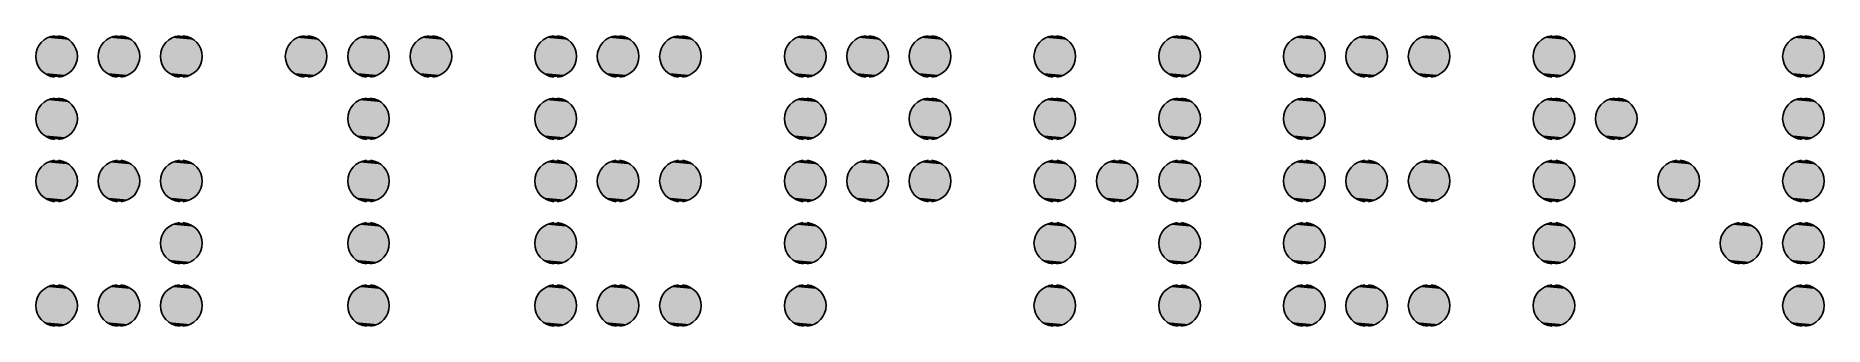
# Model space of a CAD drawing. Extents: x 2971.5 to 3014.5, y 1395.2 to 1402.2.
import ezdxf

# ---------------------------------------------------------------- set-up
doc = ezdxf.new("R2010")
doc.units = 0
for name, color, linetype in [('E', 7, 'CONTINUOUS'), ('E2', 7, 'CONTINUOUS'), ('H', 7, 'CONTINUOUS'), ('P', 7, 'CONTINUOUS'), ('S', 7, 'CONTINUOUS'), ('T', 7, 'CONTINUOUS')]:
    doc.layers.add(name, color=color, linetype=linetype)

# ---------------------------------------------------------------- blocks, each defined once
blk = doc.blocks.new('*U7')
at = {"layer": 'S', "linetype": 'CONTINUOUS'}
for p, q in [((2971.526, 1401.717), (2971.535, 1401.809)), ((2971.535, 1401.809), (2971.56, 1401.898)), ((2971.56, 1401.898), (2971.601, 1401.981)), ((2971.601, 1401.981), (2971.657, 1402.054)), ((2971.657, 1402.054), (2971.725, 1402.116)), ((2971.725, 1402.116), (2971.803, 1402.165)), ((2971.803, 1402.165), (2971.889, 1402.198)), ((2971.889, 1402.198), (2971.98, 1402.215)), ((2972.072, 1402.215), (2972.163, 1402.198)), ((2972.163, 1402.198), (2972.249, 1402.165)), ((2972.249, 1402.165), (2972.328, 1402.116)), ((2972.328, 1402.116), (2972.396, 1402.054)), ((2972.396, 1402.054), (2972.451, 1401.981)), ((2972.451, 1401.981), (2972.492, 1401.898)), ((2972.492, 1401.898), (2972.518, 1401.809)), ((2972.518, 1401.809), (2972.526, 1401.717)), ((2973.026, 1401.717), (2973.035, 1401.809)), ((2973.035, 1401.809), (2973.06, 1401.898)), ((2973.06, 1401.898), (2973.101, 1401.981)), ((2973.101, 1401.981), (2973.157, 1402.054)), ((2973.157, 1402.054), (2973.225, 1402.116)), ((2973.225, 1402.116), (2973.303, 1402.165)), ((2973.303, 1402.165), (2973.389, 1402.198)), ((2973.389, 1402.198), (2973.48, 1402.215)), ((2973.572, 1402.215), (2973.663, 1402.198)), ((2973.663, 1402.198), (2973.749, 1402.165)), ((2973.749, 1402.165), (2973.828, 1402.116)), ((2973.828, 1402.116), (2973.896, 1402.054)), ((2973.896, 1402.054), (2973.951, 1401.981)), ((2973.951, 1401.981), (2973.992, 1401.898)), ((2973.992, 1401.898), (2974.018, 1401.809)), ((2974.018, 1401.809), (2974.026, 1401.717)), ((2974.526, 1401.717), (2974.535, 1401.809)), ((2974.535, 1401.809), (2974.56, 1401.898)), ((2974.56, 1401.898), (2974.601, 1401.981)), ((2974.601, 1401.981), (2974.657, 1402.054)), ((2974.657, 1402.054), (2974.725, 1402.116)), ((2974.725, 1402.116), (2974.803, 1402.165)), ((2974.803, 1402.165), (2974.889, 1402.198)), ((2974.889, 1402.198), (2974.98, 1402.215)), ((2975.072, 1402.215), (2975.163, 1402.198)), ((2975.163, 1402.198), (2975.249, 1402.165)), ((2975.249, 1402.165), (2975.328, 1402.116)), ((2975.328, 1402.116), (2975.396, 1402.054)), ((2975.396, 1402.054), (2975.451, 1401.981)), ((2975.451, 1401.981), (2975.492, 1401.898)), ((2975.492, 1401.898), (2975.518, 1401.809)), ((2975.518, 1401.809), (2975.526, 1401.717)), ((2971.535, 1401.625), (2971.526, 1401.717)), ((2971.56, 1401.537), (2971.535, 1401.625)), ((2971.601, 1401.454), (2971.56, 1401.537)), ((2971.657, 1401.38), (2971.601, 1401.454)), ((2971.725, 1401.318), (2971.657, 1401.38)), ((2972.396, 1401.38), (2972.328, 1401.318)), ((2972.451, 1401.454), (2972.396, 1401.38)), ((2972.492, 1401.537), (2972.451, 1401.454)), ((2972.518, 1401.625), (2972.492, 1401.537)), ((2972.526, 1401.717), (2972.518, 1401.625)), ((2973.035, 1401.625), (2973.026, 1401.717)), ((2973.06, 1401.537), (2973.035, 1401.625)), ((2973.101, 1401.454), (2973.06, 1401.537)), ((2973.157, 1401.38), (2973.101, 1401.454)), ((2973.225, 1401.318), (2973.157, 1401.38)), ((2973.896, 1401.38), (2973.828, 1401.318)), ((2973.951, 1401.454), (2973.896, 1401.38)), ((2973.992, 1401.537), (2973.951, 1401.454)), ((2974.018, 1401.625), (2973.992, 1401.537)), ((2974.026, 1401.717), (2974.018, 1401.625)), ((2974.535, 1401.625), (2974.526, 1401.717)), ((2974.56, 1401.537), (2974.535, 1401.625)), ((2974.601, 1401.454), (2974.56, 1401.537)), ((2974.657, 1401.38), (2974.601, 1401.454)), ((2974.725, 1401.318), (2974.657, 1401.38)), ((2975.396, 1401.38), (2975.328, 1401.318)), ((2975.451, 1401.454), (2975.396, 1401.38)), ((2975.492, 1401.537), (2975.451, 1401.454)), ((2975.518, 1401.625), (2975.492, 1401.537)), ((2975.526, 1401.717), (2975.518, 1401.625)), ((2971.803, 1401.27), (2971.725, 1401.318)), ((2971.889, 1401.236), (2971.803, 1401.27)), ((2971.98, 1401.219), (2971.889, 1401.236)), ((2972.163, 1401.236), (2972.072, 1401.219)), ((2972.249, 1401.27), (2972.163, 1401.236)), ((2972.328, 1401.318), (2972.249, 1401.27)), ((2973.303, 1401.27), (2973.225, 1401.318)), ((2973.389, 1401.236), (2973.303, 1401.27)), ((2973.48, 1401.219), (2973.389, 1401.236)), ((2973.663, 1401.236), (2973.572, 1401.219)), ((2973.749, 1401.27), (2973.663, 1401.236)), ((2973.828, 1401.318), (2973.749, 1401.27)), ((2974.803, 1401.27), (2974.725, 1401.318)), ((2974.889, 1401.236), (2974.803, 1401.27)), ((2974.98, 1401.219), (2974.889, 1401.236)), ((2975.163, 1401.236), (2975.072, 1401.219)), ((2975.249, 1401.27), (2975.163, 1401.236)), ((2975.328, 1401.318), (2975.249, 1401.27)), ((2971.601, 1400.481), (2971.657, 1400.554)), ((2971.657, 1400.554), (2971.725, 1400.616)), ((2971.725, 1400.616), (2971.803, 1400.665)), ((2971.803, 1400.665), (2971.889, 1400.698)), ((2971.889, 1400.698), (2971.98, 1400.715)), ((2972.072, 1400.715), (2972.163, 1400.698)), ((2972.163, 1400.698), (2972.249, 1400.665)), ((2972.249, 1400.665), (2972.328, 1400.616)), ((2972.328, 1400.616), (2972.396, 1400.554)), ((2972.396, 1400.554), (2972.451, 1400.481)), ((2971.526, 1400.217), (2971.535, 1400.309)), ((2971.535, 1400.125), (2971.526, 1400.217)), ((2971.535, 1400.309), (2971.56, 1400.398)), ((2971.56, 1400.037), (2971.535, 1400.125)), ((2971.56, 1400.398), (2971.601, 1400.481)), ((2972.451, 1400.481), (2972.492, 1400.398)), ((2972.492, 1400.398), (2972.518, 1400.309)), ((2972.518, 1400.125), (2972.492, 1400.037)), ((2972.518, 1400.309), (2972.526, 1400.217)), ((2972.526, 1400.217), (2972.518, 1400.125)), ((2971.601, 1399.954), (2971.56, 1400.037)), ((2971.657, 1399.88), (2971.601, 1399.954)), ((2971.725, 1399.818), (2971.657, 1399.88)), ((2971.803, 1399.77), (2971.725, 1399.818)), ((2971.889, 1399.736), (2971.803, 1399.77)), ((2971.98, 1399.719), (2971.889, 1399.736)), ((2972.163, 1399.736), (2972.072, 1399.719)), ((2972.249, 1399.77), (2972.163, 1399.736)), ((2972.328, 1399.818), (2972.249, 1399.77)), ((2972.396, 1399.88), (2972.328, 1399.818)), ((2972.451, 1399.954), (2972.396, 1399.88)), ((2972.492, 1400.037), (2972.451, 1399.954)), ((2971.526, 1398.717), (2971.535, 1398.809)), ((2971.535, 1398.809), (2971.56, 1398.898)), ((2971.56, 1398.898), (2971.601, 1398.981)), ((2971.601, 1398.981), (2971.657, 1399.054)), ((2971.657, 1399.054), (2971.725, 1399.116)), ((2971.725, 1399.116), (2971.803, 1399.165)), ((2971.803, 1399.165), (2971.889, 1399.198)), ((2971.889, 1399.198), (2971.98, 1399.215)), ((2972.072, 1399.215), (2972.163, 1399.198)), ((2972.163, 1399.198), (2972.249, 1399.165)), ((2972.249, 1399.165), (2972.328, 1399.116)), ((2972.328, 1399.116), (2972.396, 1399.054)), ((2972.396, 1399.054), (2972.451, 1398.981)), ((2972.451, 1398.981), (2972.492, 1398.898)), ((2972.492, 1398.898), (2972.518, 1398.809)), ((2972.518, 1398.809), (2972.526, 1398.717)), ((2973.026, 1398.717), (2973.035, 1398.809)), ((2973.035, 1398.809), (2973.06, 1398.898)), ((2973.06, 1398.898), (2973.101, 1398.981)), ((2973.101, 1398.981), (2973.157, 1399.054)), ((2973.157, 1399.054), (2973.225, 1399.116)), ((2973.225, 1399.116), (2973.303, 1399.165)), ((2973.303, 1399.165), (2973.389, 1399.198)), ((2973.389, 1399.198), (2973.48, 1399.215)), ((2973.572, 1399.215), (2973.663, 1399.198)), ((2973.663, 1399.198), (2973.749, 1399.165)), ((2973.749, 1399.165), (2973.828, 1399.116)), ((2973.828, 1399.116), (2973.896, 1399.054)), ((2973.896, 1399.054), (2973.951, 1398.981)), ((2973.951, 1398.981), (2973.992, 1398.898)), ((2973.992, 1398.898), (2974.018, 1398.809)), ((2974.018, 1398.809), (2974.026, 1398.717)), ((2974.526, 1398.717), (2974.535, 1398.809)), ((2974.535, 1398.809), (2974.56, 1398.898)), ((2974.56, 1398.898), (2974.601, 1398.981)), ((2974.601, 1398.981), (2974.657, 1399.054)), ((2974.657, 1399.054), (2974.725, 1399.116)), ((2974.725, 1399.116), (2974.803, 1399.165)), ((2974.803, 1399.165), (2974.889, 1399.198)), ((2974.889, 1399.198), (2974.98, 1399.215)), ((2975.072, 1399.215), (2975.163, 1399.198)), ((2975.163, 1399.198), (2975.249, 1399.165)), ((2975.249, 1399.165), (2975.328, 1399.116)), ((2975.328, 1399.116), (2975.396, 1399.054)), ((2975.396, 1399.054), (2975.451, 1398.981)), ((2975.451, 1398.981), (2975.492, 1398.898)), ((2975.492, 1398.898), (2975.518, 1398.809)), ((2975.518, 1398.809), (2975.526, 1398.717)), ((2971.535, 1398.625), (2971.526, 1398.717)), ((2971.56, 1398.537), (2971.535, 1398.625)), ((2971.601, 1398.454), (2971.56, 1398.537)), ((2971.657, 1398.38), (2971.601, 1398.454)), ((2971.725, 1398.318), (2971.657, 1398.38)), ((2972.396, 1398.38), (2972.328, 1398.318)), ((2972.451, 1398.454), (2972.396, 1398.38)), ((2972.492, 1398.537), (2972.451, 1398.454)), ((2972.518, 1398.625), (2972.492, 1398.537)), ((2972.526, 1398.717), (2972.518, 1398.625)), ((2973.035, 1398.625), (2973.026, 1398.717)), ((2973.06, 1398.537), (2973.035, 1398.625)), ((2973.101, 1398.454), (2973.06, 1398.537)), ((2973.157, 1398.38), (2973.101, 1398.454)), ((2973.225, 1398.318), (2973.157, 1398.38)), ((2973.896, 1398.38), (2973.828, 1398.318)), ((2973.951, 1398.454), (2973.896, 1398.38)), ((2973.992, 1398.537), (2973.951, 1398.454)), ((2974.018, 1398.625), (2973.992, 1398.537)), ((2974.026, 1398.717), (2974.018, 1398.625)), ((2974.535, 1398.625), (2974.526, 1398.717)), ((2974.56, 1398.537), (2974.535, 1398.625)), ((2974.601, 1398.454), (2974.56, 1398.537)), ((2974.657, 1398.38), (2974.601, 1398.454)), ((2974.725, 1398.318), (2974.657, 1398.38)), ((2975.396, 1398.38), (2975.328, 1398.318)), ((2975.451, 1398.454), (2975.396, 1398.38)), ((2975.492, 1398.537), (2975.451, 1398.454)), ((2975.518, 1398.625), (2975.492, 1398.537)), ((2975.526, 1398.717), (2975.518, 1398.625)), ((2971.803, 1398.27), (2971.725, 1398.318)), ((2971.889, 1398.236), (2971.803, 1398.27)), ((2971.98, 1398.219), (2971.889, 1398.236)), ((2972.163, 1398.236), (2972.072, 1398.219)), ((2972.249, 1398.27), (2972.163, 1398.236)), ((2972.328, 1398.318), (2972.249, 1398.27)), ((2973.303, 1398.27), (2973.225, 1398.318)), ((2973.389, 1398.236), (2973.303, 1398.27)), ((2973.48, 1398.219), (2973.389, 1398.236)), ((2973.663, 1398.236), (2973.572, 1398.219)), ((2973.749, 1398.27), (2973.663, 1398.236)), ((2973.828, 1398.318), (2973.749, 1398.27)), ((2974.803, 1398.27), (2974.725, 1398.318)), ((2974.889, 1398.236), (2974.803, 1398.27)), ((2974.98, 1398.219), (2974.889, 1398.236)), ((2975.163, 1398.236), (2975.072, 1398.219)), ((2975.249, 1398.27), (2975.163, 1398.236)), ((2975.328, 1398.318), (2975.249, 1398.27)), ((2974.601, 1397.481), (2974.657, 1397.554)), ((2974.657, 1397.554), (2974.725, 1397.616)), ((2974.725, 1397.616), (2974.803, 1397.665)), ((2974.803, 1397.665), (2974.889, 1397.698)), ((2974.889, 1397.698), (2974.98, 1397.715)), ((2975.072, 1397.715), (2975.163, 1397.698)), ((2975.163, 1397.698), (2975.249, 1397.665)), ((2975.249, 1397.665), (2975.328, 1397.616)), ((2975.328, 1397.616), (2975.396, 1397.554)), ((2975.396, 1397.554), (2975.451, 1397.481)), ((2974.526, 1397.217), (2974.535, 1397.309)), ((2974.535, 1397.125), (2974.526, 1397.217)), ((2974.535, 1397.309), (2974.56, 1397.398)), ((2974.56, 1397.037), (2974.535, 1397.125)), ((2974.56, 1397.398), (2974.601, 1397.481)), ((2975.451, 1397.481), (2975.492, 1397.398)), ((2975.492, 1397.398), (2975.518, 1397.309)), ((2975.518, 1397.125), (2975.492, 1397.037)), ((2975.518, 1397.309), (2975.526, 1397.217)), ((2975.526, 1397.217), (2975.518, 1397.125)), ((2974.601, 1396.954), (2974.56, 1397.037)), ((2974.657, 1396.88), (2974.601, 1396.954)), ((2974.725, 1396.818), (2974.657, 1396.88)), ((2974.803, 1396.77), (2974.725, 1396.818)), ((2974.889, 1396.736), (2974.803, 1396.77)), ((2974.98, 1396.719), (2974.889, 1396.736)), ((2975.163, 1396.736), (2975.072, 1396.719)), ((2975.249, 1396.77), (2975.163, 1396.736)), ((2975.328, 1396.818), (2975.249, 1396.77)), ((2975.396, 1396.88), (2975.328, 1396.818)), ((2975.451, 1396.954), (2975.396, 1396.88)), ((2975.492, 1397.037), (2975.451, 1396.954)), ((2971.889, 1396.198), (2971.98, 1396.215)), ((2972.072, 1396.215), (2972.163, 1396.198)), ((2973.389, 1396.198), (2973.48, 1396.215)), ((2973.572, 1396.215), (2973.663, 1396.198)), ((2974.889, 1396.198), (2974.98, 1396.215)), ((2975.072, 1396.215), (2975.163, 1396.198)), ((2971.526, 1395.717), (2971.535, 1395.809)), ((2971.535, 1395.809), (2971.56, 1395.898)), ((2971.56, 1395.898), (2971.601, 1395.981)), ((2971.601, 1395.981), (2971.657, 1396.054)), ((2971.657, 1396.054), (2971.725, 1396.116)), ((2971.725, 1396.116), (2971.803, 1396.165)), ((2971.803, 1396.165), (2971.889, 1396.198)), ((2972.163, 1396.198), (2972.249, 1396.165)), ((2972.249, 1396.165), (2972.328, 1396.116)), ((2972.328, 1396.116), (2972.396, 1396.054)), ((2972.396, 1396.054), (2972.451, 1395.981)), ((2972.451, 1395.981), (2972.492, 1395.898)), ((2972.492, 1395.898), (2972.518, 1395.809)), ((2972.518, 1395.809), (2972.526, 1395.717)), ((2973.026, 1395.717), (2973.035, 1395.809)), ((2973.035, 1395.809), (2973.06, 1395.898)), ((2973.06, 1395.898), (2973.101, 1395.981)), ((2973.101, 1395.981), (2973.157, 1396.054)), ((2973.157, 1396.054), (2973.225, 1396.116)), ((2973.225, 1396.116), (2973.303, 1396.165)), ((2973.303, 1396.165), (2973.389, 1396.198)), ((2973.663, 1396.198), (2973.749, 1396.165)), ((2973.749, 1396.165), (2973.828, 1396.116)), ((2973.828, 1396.116), (2973.896, 1396.054)), ((2973.896, 1396.054), (2973.951, 1395.981)), ((2973.951, 1395.981), (2973.992, 1395.898)), ((2973.992, 1395.898), (2974.018, 1395.809)), ((2974.018, 1395.809), (2974.026, 1395.717)), ((2974.526, 1395.717), (2974.535, 1395.809)), ((2974.535, 1395.809), (2974.56, 1395.898)), ((2974.56, 1395.898), (2974.601, 1395.981)), ((2974.601, 1395.981), (2974.657, 1396.054)), ((2974.657, 1396.054), (2974.725, 1396.116)), ((2974.725, 1396.116), (2974.803, 1396.165)), ((2974.803, 1396.165), (2974.889, 1396.198)), ((2975.163, 1396.198), (2975.249, 1396.165)), ((2975.249, 1396.165), (2975.328, 1396.116)), ((2975.328, 1396.116), (2975.396, 1396.054)), ((2975.396, 1396.054), (2975.451, 1395.981)), ((2975.451, 1395.981), (2975.492, 1395.898)), ((2975.492, 1395.898), (2975.518, 1395.809)), ((2975.518, 1395.809), (2975.526, 1395.717)), ((2971.535, 1395.625), (2971.526, 1395.717)), ((2971.56, 1395.537), (2971.535, 1395.625)), ((2971.601, 1395.454), (2971.56, 1395.537)), ((2971.657, 1395.38), (2971.601, 1395.454)), ((2971.725, 1395.318), (2971.657, 1395.38)), ((2972.396, 1395.38), (2972.328, 1395.318)), ((2972.451, 1395.454), (2972.396, 1395.38)), ((2972.492, 1395.537), (2972.451, 1395.454)), ((2972.518, 1395.625), (2972.492, 1395.537)), ((2972.526, 1395.717), (2972.518, 1395.625)), ((2973.035, 1395.625), (2973.026, 1395.717)), ((2973.06, 1395.537), (2973.035, 1395.625)), ((2973.101, 1395.454), (2973.06, 1395.537)), ((2973.157, 1395.38), (2973.101, 1395.454)), ((2973.225, 1395.318), (2973.157, 1395.38)), ((2973.896, 1395.38), (2973.828, 1395.318)), ((2973.951, 1395.454), (2973.896, 1395.38)), ((2973.992, 1395.537), (2973.951, 1395.454)), ((2974.018, 1395.625), (2973.992, 1395.537)), ((2974.026, 1395.717), (2974.018, 1395.625)), ((2974.535, 1395.625), (2974.526, 1395.717)), ((2974.56, 1395.537), (2974.535, 1395.625)), ((2974.601, 1395.454), (2974.56, 1395.537)), ((2974.657, 1395.38), (2974.601, 1395.454)), ((2974.725, 1395.318), (2974.657, 1395.38)), ((2975.396, 1395.38), (2975.328, 1395.318)), ((2975.451, 1395.454), (2975.396, 1395.38)), ((2975.492, 1395.537), (2975.451, 1395.454)), ((2975.518, 1395.625), (2975.492, 1395.537)), ((2975.526, 1395.717), (2975.518, 1395.625)), ((2971.803, 1395.27), (2971.725, 1395.318)), ((2971.889, 1395.236), (2971.803, 1395.27)), ((2971.98, 1395.219), (2971.889, 1395.236)), ((2972.163, 1395.236), (2972.072, 1395.219)), ((2972.249, 1395.27), (2972.163, 1395.236)), ((2972.328, 1395.318), (2972.249, 1395.27)), ((2973.303, 1395.27), (2973.225, 1395.318)), ((2973.389, 1395.236), (2973.303, 1395.27)), ((2973.48, 1395.219), (2973.389, 1395.236)), ((2973.663, 1395.236), (2973.572, 1395.219)), ((2973.749, 1395.27), (2973.663, 1395.236)), ((2973.828, 1395.318), (2973.749, 1395.27)), ((2974.803, 1395.27), (2974.725, 1395.318)), ((2974.889, 1395.236), (2974.803, 1395.27)), ((2974.98, 1395.219), (2974.889, 1395.236)), ((2975.163, 1395.236), (2975.072, 1395.219)), ((2975.249, 1395.27), (2975.163, 1395.236)), ((2975.328, 1395.318), (2975.249, 1395.27))]:
    blk.add_line(p, q, dxfattribs=at)
at = {"layer": 'S', "linetype": 'CONTINUOUS', "extrusion": (0, 0, -1)}
for points in [[(-2971.535, 1401.809), (-2972.526, 1401.717), (-2971.526, 1401.717)], [(-2971.56, 1401.898), (-2972.518, 1401.809), (-2971.535, 1401.809)], [(-2971.535, 1401.809), (-2972.518, 1401.809), (-2972.526, 1401.717)], [(-2971.601, 1401.981), (-2972.492, 1401.898), (-2971.56, 1401.898)], [(-2971.56, 1401.898), (-2972.492, 1401.898), (-2972.518, 1401.809)], [(-2971.657, 1402.054), (-2972.451, 1401.981), (-2971.601, 1401.981)], [(-2971.601, 1401.981), (-2972.451, 1401.981), (-2972.492, 1401.898)], [(-2971.725, 1402.116), (-2972.396, 1402.054), (-2971.657, 1402.054)], [(-2971.657, 1402.054), (-2972.396, 1402.054), (-2972.451, 1401.981)], [(-2971.803, 1402.165), (-2972.328, 1402.116), (-2971.725, 1402.116)], [(-2971.725, 1402.116), (-2972.328, 1402.116), (-2972.396, 1402.054)], [(-2971.889, 1402.198), (-2972.249, 1402.165), (-2971.803, 1402.165)], [(-2971.803, 1402.165), (-2972.249, 1402.165), (-2972.328, 1402.116)], [(-2971.98, 1402.215), (-2972.163, 1402.198), (-2971.889, 1402.198)], [(-2971.889, 1402.198), (-2972.163, 1402.198), (-2972.249, 1402.165)], [(-2971.98, 1402.215), (-2972.072, 1402.215), (-2972.163, 1402.198)], [(-2973.035, 1401.809), (-2974.026, 1401.717), (-2973.026, 1401.717)], [(-2973.06, 1401.898), (-2974.018, 1401.809), (-2973.035, 1401.809)], [(-2973.035, 1401.809), (-2974.018, 1401.809), (-2974.026, 1401.717)], [(-2973.101, 1401.981), (-2973.992, 1401.898), (-2973.06, 1401.898)], [(-2973.06, 1401.898), (-2973.992, 1401.898), (-2974.018, 1401.809)], [(-2973.157, 1402.054), (-2973.951, 1401.981), (-2973.101, 1401.981)], [(-2973.101, 1401.981), (-2973.951, 1401.981), (-2973.992, 1401.898)], [(-2973.225, 1402.116), (-2973.896, 1402.054), (-2973.157, 1402.054)], [(-2973.157, 1402.054), (-2973.896, 1402.054), (-2973.951, 1401.981)], [(-2973.303, 1402.165), (-2973.828, 1402.116), (-2973.225, 1402.116)], [(-2973.225, 1402.116), (-2973.828, 1402.116), (-2973.896, 1402.054)], [(-2973.389, 1402.198), (-2973.749, 1402.165), (-2973.303, 1402.165)], [(-2973.303, 1402.165), (-2973.749, 1402.165), (-2973.828, 1402.116)], [(-2973.48, 1402.215), (-2973.663, 1402.198), (-2973.389, 1402.198)], [(-2973.389, 1402.198), (-2973.663, 1402.198), (-2973.749, 1402.165)], [(-2973.48, 1402.215), (-2973.572, 1402.215), (-2973.663, 1402.198)], [(-2974.535, 1401.809), (-2975.526, 1401.717), (-2974.526, 1401.717)], [(-2974.56, 1401.898), (-2975.518, 1401.809), (-2974.535, 1401.809)], [(-2974.535, 1401.809), (-2975.518, 1401.809), (-2975.526, 1401.717)], [(-2974.601, 1401.981), (-2975.492, 1401.898), (-2974.56, 1401.898)], [(-2974.56, 1401.898), (-2975.492, 1401.898), (-2975.518, 1401.809)], [(-2974.657, 1402.054), (-2975.451, 1401.981), (-2974.601, 1401.981)], [(-2974.601, 1401.981), (-2975.451, 1401.981), (-2975.492, 1401.898)], [(-2974.725, 1402.116), (-2975.396, 1402.054), (-2974.657, 1402.054)], [(-2974.657, 1402.054), (-2975.396, 1402.054), (-2975.451, 1401.981)], [(-2974.803, 1402.165), (-2975.328, 1402.116), (-2974.725, 1402.116)], [(-2974.725, 1402.116), (-2975.328, 1402.116), (-2975.396, 1402.054)], [(-2974.889, 1402.198), (-2975.249, 1402.165), (-2974.803, 1402.165)], [(-2974.803, 1402.165), (-2975.249, 1402.165), (-2975.328, 1402.116)], [(-2974.98, 1402.215), (-2975.163, 1402.198), (-2974.889, 1402.198)], [(-2974.889, 1402.198), (-2975.163, 1402.198), (-2975.249, 1402.165)], [(-2974.98, 1402.215), (-2975.072, 1402.215), (-2975.163, 1402.198)], [(-2971.526, 1401.717), (-2972.518, 1401.625), (-2971.535, 1401.625)], [(-2971.526, 1401.717), (-2972.526, 1401.717), (-2972.518, 1401.625)], [(-2971.535, 1401.625), (-2972.492, 1401.537), (-2971.56, 1401.537)], [(-2971.535, 1401.625), (-2972.518, 1401.625), (-2972.492, 1401.537)], [(-2971.56, 1401.537), (-2972.451, 1401.454), (-2971.601, 1401.454)], [(-2971.56, 1401.537), (-2972.492, 1401.537), (-2972.451, 1401.454)], [(-2971.601, 1401.454), (-2972.396, 1401.38), (-2971.657, 1401.38)], [(-2971.601, 1401.454), (-2972.451, 1401.454), (-2972.396, 1401.38)], [(-2971.657, 1401.38), (-2972.328, 1401.318), (-2971.725, 1401.318)], [(-2971.657, 1401.38), (-2972.396, 1401.38), (-2972.328, 1401.318)], [(-2973.026, 1401.717), (-2974.018, 1401.625), (-2973.035, 1401.625)], [(-2973.026, 1401.717), (-2974.026, 1401.717), (-2974.018, 1401.625)], [(-2973.035, 1401.625), (-2973.992, 1401.537), (-2973.06, 1401.537)], [(-2973.035, 1401.625), (-2974.018, 1401.625), (-2973.992, 1401.537)], [(-2973.06, 1401.537), (-2973.951, 1401.454), (-2973.101, 1401.454)], [(-2973.06, 1401.537), (-2973.992, 1401.537), (-2973.951, 1401.454)], [(-2973.101, 1401.454), (-2973.896, 1401.38), (-2973.157, 1401.38)], [(-2973.101, 1401.454), (-2973.951, 1401.454), (-2973.896, 1401.38)], [(-2973.157, 1401.38), (-2973.828, 1401.318), (-2973.225, 1401.318)], [(-2973.157, 1401.38), (-2973.896, 1401.38), (-2973.828, 1401.318)], [(-2974.526, 1401.717), (-2975.518, 1401.625), (-2974.535, 1401.625)], [(-2974.526, 1401.717), (-2975.526, 1401.717), (-2975.518, 1401.625)], [(-2974.535, 1401.625), (-2975.492, 1401.537), (-2974.56, 1401.537)], [(-2974.535, 1401.625), (-2975.518, 1401.625), (-2975.492, 1401.537)], [(-2974.56, 1401.537), (-2975.451, 1401.454), (-2974.601, 1401.454)], [(-2974.56, 1401.537), (-2975.492, 1401.537), (-2975.451, 1401.454)], [(-2974.601, 1401.454), (-2975.396, 1401.38), (-2974.657, 1401.38)], [(-2974.601, 1401.454), (-2975.451, 1401.454), (-2975.396, 1401.38)], [(-2974.657, 1401.38), (-2975.328, 1401.318), (-2974.725, 1401.318)], [(-2974.657, 1401.38), (-2975.396, 1401.38), (-2975.328, 1401.318)], [(-2971.725, 1401.318), (-2972.249, 1401.27), (-2971.803, 1401.27)], [(-2971.725, 1401.318), (-2972.328, 1401.318), (-2972.249, 1401.27)], [(-2971.803, 1401.27), (-2972.163, 1401.236), (-2971.889, 1401.236)], [(-2971.803, 1401.27), (-2972.249, 1401.27), (-2972.163, 1401.236)], [(-2971.889, 1401.236), (-2972.072, 1401.219), (-2971.98, 1401.219)], [(-2971.889, 1401.236), (-2972.163, 1401.236), (-2972.072, 1401.219)], [(-2973.225, 1401.318), (-2973.749, 1401.27), (-2973.303, 1401.27)], [(-2973.225, 1401.318), (-2973.828, 1401.318), (-2973.749, 1401.27)], [(-2973.303, 1401.27), (-2973.663, 1401.236), (-2973.389, 1401.236)], [(-2973.303, 1401.27), (-2973.749, 1401.27), (-2973.663, 1401.236)], [(-2973.389, 1401.236), (-2973.572, 1401.219), (-2973.48, 1401.219)], [(-2973.389, 1401.236), (-2973.663, 1401.236), (-2973.572, 1401.219)], [(-2974.725, 1401.318), (-2975.249, 1401.27), (-2974.803, 1401.27)], [(-2974.725, 1401.318), (-2975.328, 1401.318), (-2975.249, 1401.27)], [(-2974.803, 1401.27), (-2975.163, 1401.236), (-2974.889, 1401.236)], [(-2974.803, 1401.27), (-2975.249, 1401.27), (-2975.163, 1401.236)], [(-2974.889, 1401.236), (-2975.072, 1401.219), (-2974.98, 1401.219)], [(-2974.889, 1401.236), (-2975.163, 1401.236), (-2975.072, 1401.219)], [(-2971.657, 1400.554), (-2972.451, 1400.481), (-2971.601, 1400.481)], [(-2971.725, 1400.616), (-2972.396, 1400.554), (-2971.657, 1400.554)], [(-2971.657, 1400.554), (-2972.396, 1400.554), (-2972.451, 1400.481)], [(-2971.803, 1400.665), (-2972.328, 1400.616), (-2971.725, 1400.616)], [(-2971.725, 1400.616), (-2972.328, 1400.616), (-2972.396, 1400.554)], [(-2971.889, 1400.698), (-2972.249, 1400.665), (-2971.803, 1400.665)], [(-2971.803, 1400.665), (-2972.249, 1400.665), (-2972.328, 1400.616)], [(-2971.98, 1400.715), (-2972.163, 1400.698), (-2971.889, 1400.698)], [(-2971.889, 1400.698), (-2972.163, 1400.698), (-2972.249, 1400.665)], [(-2971.98, 1400.715), (-2972.072, 1400.715), (-2972.163, 1400.698)], [(-2971.535, 1400.309), (-2972.526, 1400.217), (-2971.526, 1400.217)], [(-2971.526, 1400.217), (-2972.518, 1400.125), (-2971.535, 1400.125)], [(-2971.526, 1400.217), (-2972.526, 1400.217), (-2972.518, 1400.125)], [(-2971.56, 1400.398), (-2972.518, 1400.309), (-2971.535, 1400.309)], [(-2971.535, 1400.309), (-2972.518, 1400.309), (-2972.526, 1400.217)], [(-2971.535, 1400.125), (-2972.492, 1400.037), (-2971.56, 1400.037)], [(-2971.535, 1400.125), (-2972.518, 1400.125), (-2972.492, 1400.037)], [(-2971.601, 1400.481), (-2972.492, 1400.398), (-2971.56, 1400.398)], [(-2971.56, 1400.398), (-2972.492, 1400.398), (-2972.518, 1400.309)], [(-2971.601, 1400.481), (-2972.451, 1400.481), (-2972.492, 1400.398)], [(-2971.56, 1400.037), (-2972.451, 1399.954), (-2971.601, 1399.954)], [(-2971.56, 1400.037), (-2972.492, 1400.037), (-2972.451, 1399.954)], [(-2971.601, 1399.954), (-2972.396, 1399.88), (-2971.657, 1399.88)], [(-2971.601, 1399.954), (-2972.451, 1399.954), (-2972.396, 1399.88)], [(-2971.657, 1399.88), (-2972.328, 1399.818), (-2971.725, 1399.818)], [(-2971.657, 1399.88), (-2972.396, 1399.88), (-2972.328, 1399.818)], [(-2971.725, 1399.818), (-2972.249, 1399.77), (-2971.803, 1399.77)], [(-2971.725, 1399.818), (-2972.328, 1399.818), (-2972.249, 1399.77)], [(-2971.803, 1399.77), (-2972.163, 1399.736), (-2971.889, 1399.736)], [(-2971.803, 1399.77), (-2972.249, 1399.77), (-2972.163, 1399.736)], [(-2971.889, 1399.736), (-2972.072, 1399.719), (-2971.98, 1399.719)], [(-2971.889, 1399.736), (-2972.163, 1399.736), (-2972.072, 1399.719)], [(-2971.535, 1398.809), (-2972.526, 1398.717), (-2971.526, 1398.717)], [(-2971.56, 1398.898), (-2972.518, 1398.809), (-2971.535, 1398.809)], [(-2971.535, 1398.809), (-2972.518, 1398.809), (-2972.526, 1398.717)], [(-2971.601, 1398.981), (-2972.492, 1398.898), (-2971.56, 1398.898)], [(-2971.56, 1398.898), (-2972.492, 1398.898), (-2972.518, 1398.809)], [(-2971.657, 1399.054), (-2972.451, 1398.981), (-2971.601, 1398.981)], [(-2971.601, 1398.981), (-2972.451, 1398.981), (-2972.492, 1398.898)], [(-2971.725, 1399.116), (-2972.396, 1399.054), (-2971.657, 1399.054)], [(-2971.657, 1399.054), (-2972.396, 1399.054), (-2972.451, 1398.981)], [(-2971.803, 1399.165), (-2972.328, 1399.116), (-2971.725, 1399.116)], [(-2971.725, 1399.116), (-2972.328, 1399.116), (-2972.396, 1399.054)], [(-2971.889, 1399.198), (-2972.249, 1399.165), (-2971.803, 1399.165)], [(-2971.803, 1399.165), (-2972.249, 1399.165), (-2972.328, 1399.116)], [(-2971.98, 1399.215), (-2972.163, 1399.198), (-2971.889, 1399.198)], [(-2971.889, 1399.198), (-2972.163, 1399.198), (-2972.249, 1399.165)], [(-2971.98, 1399.215), (-2972.072, 1399.215), (-2972.163, 1399.198)], [(-2973.035, 1398.809), (-2974.026, 1398.717), (-2973.026, 1398.717)], [(-2973.06, 1398.898), (-2974.018, 1398.809), (-2973.035, 1398.809)], [(-2973.035, 1398.809), (-2974.018, 1398.809), (-2974.026, 1398.717)], [(-2973.101, 1398.981), (-2973.992, 1398.898), (-2973.06, 1398.898)], [(-2973.06, 1398.898), (-2973.992, 1398.898), (-2974.018, 1398.809)], [(-2973.157, 1399.054), (-2973.951, 1398.981), (-2973.101, 1398.981)], [(-2973.101, 1398.981), (-2973.951, 1398.981), (-2973.992, 1398.898)], [(-2973.225, 1399.116), (-2973.896, 1399.054), (-2973.157, 1399.054)], [(-2973.157, 1399.054), (-2973.896, 1399.054), (-2973.951, 1398.981)], [(-2973.303, 1399.165), (-2973.828, 1399.116), (-2973.225, 1399.116)], [(-2973.225, 1399.116), (-2973.828, 1399.116), (-2973.896, 1399.054)], [(-2973.389, 1399.198), (-2973.749, 1399.165), (-2973.303, 1399.165)], [(-2973.303, 1399.165), (-2973.749, 1399.165), (-2973.828, 1399.116)], [(-2973.48, 1399.215), (-2973.663, 1399.198), (-2973.389, 1399.198)], [(-2973.389, 1399.198), (-2973.663, 1399.198), (-2973.749, 1399.165)], [(-2973.48, 1399.215), (-2973.572, 1399.215), (-2973.663, 1399.198)], [(-2974.535, 1398.809), (-2975.526, 1398.717), (-2974.526, 1398.717)], [(-2974.56, 1398.898), (-2975.518, 1398.809), (-2974.535, 1398.809)], [(-2974.535, 1398.809), (-2975.518, 1398.809), (-2975.526, 1398.717)], [(-2974.601, 1398.981), (-2975.492, 1398.898), (-2974.56, 1398.898)], [(-2974.56, 1398.898), (-2975.492, 1398.898), (-2975.518, 1398.809)], [(-2974.657, 1399.054), (-2975.451, 1398.981), (-2974.601, 1398.981)], [(-2974.601, 1398.981), (-2975.451, 1398.981), (-2975.492, 1398.898)], [(-2974.725, 1399.116), (-2975.396, 1399.054), (-2974.657, 1399.054)], [(-2974.657, 1399.054), (-2975.396, 1399.054), (-2975.451, 1398.981)], [(-2974.803, 1399.165), (-2975.328, 1399.116), (-2974.725, 1399.116)], [(-2974.725, 1399.116), (-2975.328, 1399.116), (-2975.396, 1399.054)], [(-2974.889, 1399.198), (-2975.249, 1399.165), (-2974.803, 1399.165)], [(-2974.803, 1399.165), (-2975.249, 1399.165), (-2975.328, 1399.116)], [(-2974.98, 1399.215), (-2975.163, 1399.198), (-2974.889, 1399.198)], [(-2974.889, 1399.198), (-2975.163, 1399.198), (-2975.249, 1399.165)], [(-2974.98, 1399.215), (-2975.072, 1399.215), (-2975.163, 1399.198)], [(-2971.526, 1398.717), (-2972.518, 1398.625), (-2971.535, 1398.625)], [(-2971.526, 1398.717), (-2972.526, 1398.717), (-2972.518, 1398.625)], [(-2971.535, 1398.625), (-2972.492, 1398.537), (-2971.56, 1398.537)], [(-2971.535, 1398.625), (-2972.518, 1398.625), (-2972.492, 1398.537)], [(-2971.56, 1398.537), (-2972.451, 1398.454), (-2971.601, 1398.454)], [(-2971.56, 1398.537), (-2972.492, 1398.537), (-2972.451, 1398.454)], [(-2971.601, 1398.454), (-2972.396, 1398.38), (-2971.657, 1398.38)], [(-2971.601, 1398.454), (-2972.451, 1398.454), (-2972.396, 1398.38)], [(-2971.657, 1398.38), (-2972.328, 1398.318), (-2971.725, 1398.318)], [(-2971.657, 1398.38), (-2972.396, 1398.38), (-2972.328, 1398.318)], [(-2973.026, 1398.717), (-2974.018, 1398.625), (-2973.035, 1398.625)], [(-2973.026, 1398.717), (-2974.026, 1398.717), (-2974.018, 1398.625)], [(-2973.035, 1398.625), (-2973.992, 1398.537), (-2973.06, 1398.537)], [(-2973.035, 1398.625), (-2974.018, 1398.625), (-2973.992, 1398.537)], [(-2973.06, 1398.537), (-2973.951, 1398.454), (-2973.101, 1398.454)], [(-2973.06, 1398.537), (-2973.992, 1398.537), (-2973.951, 1398.454)], [(-2973.101, 1398.454), (-2973.896, 1398.38), (-2973.157, 1398.38)], [(-2973.101, 1398.454), (-2973.951, 1398.454), (-2973.896, 1398.38)], [(-2973.157, 1398.38), (-2973.828, 1398.318), (-2973.225, 1398.318)], [(-2973.157, 1398.38), (-2973.896, 1398.38), (-2973.828, 1398.318)], [(-2974.526, 1398.717), (-2975.518, 1398.625), (-2974.535, 1398.625)], [(-2974.526, 1398.717), (-2975.526, 1398.717), (-2975.518, 1398.625)], [(-2974.535, 1398.625), (-2975.492, 1398.537), (-2974.56, 1398.537)], [(-2974.535, 1398.625), (-2975.518, 1398.625), (-2975.492, 1398.537)], [(-2974.56, 1398.537), (-2975.451, 1398.454), (-2974.601, 1398.454)], [(-2974.56, 1398.537), (-2975.492, 1398.537), (-2975.451, 1398.454)], [(-2974.601, 1398.454), (-2975.396, 1398.38), (-2974.657, 1398.38)], [(-2974.601, 1398.454), (-2975.451, 1398.454), (-2975.396, 1398.38)], [(-2974.657, 1398.38), (-2975.328, 1398.318), (-2974.725, 1398.318)], [(-2974.657, 1398.38), (-2975.396, 1398.38), (-2975.328, 1398.318)], [(-2971.725, 1398.318), (-2972.249, 1398.27), (-2971.803, 1398.27)], [(-2971.725, 1398.318), (-2972.328, 1398.318), (-2972.249, 1398.27)], [(-2971.803, 1398.27), (-2972.163, 1398.236), (-2971.889, 1398.236)], [(-2971.803, 1398.27), (-2972.249, 1398.27), (-2972.163, 1398.236)], [(-2971.889, 1398.236), (-2972.072, 1398.219), (-2971.98, 1398.219)], [(-2971.889, 1398.236), (-2972.163, 1398.236), (-2972.072, 1398.219)], [(-2973.225, 1398.318), (-2973.749, 1398.27), (-2973.303, 1398.27)], [(-2973.225, 1398.318), (-2973.828, 1398.318), (-2973.749, 1398.27)], [(-2973.303, 1398.27), (-2973.663, 1398.236), (-2973.389, 1398.236)], [(-2973.303, 1398.27), (-2973.749, 1398.27), (-2973.663, 1398.236)], [(-2973.389, 1398.236), (-2973.572, 1398.219), (-2973.48, 1398.219)], [(-2973.389, 1398.236), (-2973.663, 1398.236), (-2973.572, 1398.219)], [(-2974.725, 1398.318), (-2975.249, 1398.27), (-2974.803, 1398.27)], [(-2974.725, 1398.318), (-2975.328, 1398.318), (-2975.249, 1398.27)], [(-2974.803, 1398.27), (-2975.163, 1398.236), (-2974.889, 1398.236)], [(-2974.803, 1398.27), (-2975.249, 1398.27), (-2975.163, 1398.236)], [(-2974.889, 1398.236), (-2975.072, 1398.219), (-2974.98, 1398.219)], [(-2974.889, 1398.236), (-2975.163, 1398.236), (-2975.072, 1398.219)], [(-2974.657, 1397.554), (-2975.451, 1397.481), (-2974.601, 1397.481)], [(-2974.725, 1397.616), (-2975.396, 1397.554), (-2974.657, 1397.554)], [(-2974.657, 1397.554), (-2975.396, 1397.554), (-2975.451, 1397.481)], [(-2974.803, 1397.665), (-2975.328, 1397.616), (-2974.725, 1397.616)], [(-2974.725, 1397.616), (-2975.328, 1397.616), (-2975.396, 1397.554)], [(-2974.889, 1397.698), (-2975.249, 1397.665), (-2974.803, 1397.665)], [(-2974.803, 1397.665), (-2975.249, 1397.665), (-2975.328, 1397.616)], [(-2974.98, 1397.715), (-2975.163, 1397.698), (-2974.889, 1397.698)], [(-2974.889, 1397.698), (-2975.163, 1397.698), (-2975.249, 1397.665)], [(-2974.98, 1397.715), (-2975.072, 1397.715), (-2975.163, 1397.698)], [(-2974.535, 1397.309), (-2975.526, 1397.217), (-2974.526, 1397.217)], [(-2974.526, 1397.217), (-2975.518, 1397.125), (-2974.535, 1397.125)], [(-2974.526, 1397.217), (-2975.526, 1397.217), (-2975.518, 1397.125)], [(-2974.56, 1397.398), (-2975.518, 1397.309), (-2974.535, 1397.309)], [(-2974.535, 1397.309), (-2975.518, 1397.309), (-2975.526, 1397.217)], [(-2974.535, 1397.125), (-2975.492, 1397.037), (-2974.56, 1397.037)], [(-2974.535, 1397.125), (-2975.518, 1397.125), (-2975.492, 1397.037)], [(-2974.601, 1397.481), (-2975.492, 1397.398), (-2974.56, 1397.398)], [(-2974.56, 1397.398), (-2975.492, 1397.398), (-2975.518, 1397.309)], [(-2974.601, 1397.481), (-2975.451, 1397.481), (-2975.492, 1397.398)], [(-2974.56, 1397.037), (-2975.451, 1396.954), (-2974.601, 1396.954)], [(-2974.56, 1397.037), (-2975.492, 1397.037), (-2975.451, 1396.954)], [(-2974.601, 1396.954), (-2975.396, 1396.88), (-2974.657, 1396.88)], [(-2974.601, 1396.954), (-2975.451, 1396.954), (-2975.396, 1396.88)], [(-2974.657, 1396.88), (-2975.328, 1396.818), (-2974.725, 1396.818)], [(-2974.657, 1396.88), (-2975.396, 1396.88), (-2975.328, 1396.818)], [(-2974.725, 1396.818), (-2975.249, 1396.77), (-2974.803, 1396.77)], [(-2974.725, 1396.818), (-2975.328, 1396.818), (-2975.249, 1396.77)], [(-2974.803, 1396.77), (-2975.163, 1396.736), (-2974.889, 1396.736)], [(-2974.803, 1396.77), (-2975.249, 1396.77), (-2975.163, 1396.736)], [(-2974.889, 1396.736), (-2975.072, 1396.719), (-2974.98, 1396.719)], [(-2974.889, 1396.736), (-2975.163, 1396.736), (-2975.072, 1396.719)], [(-2971.98, 1396.215), (-2972.163, 1396.198), (-2971.889, 1396.198)], [(-2971.98, 1396.215), (-2972.072, 1396.215), (-2972.163, 1396.198)], [(-2973.48, 1396.215), (-2973.663, 1396.198), (-2973.389, 1396.198)], [(-2973.48, 1396.215), (-2973.572, 1396.215), (-2973.663, 1396.198)], [(-2974.98, 1396.215), (-2975.163, 1396.198), (-2974.889, 1396.198)], [(-2974.98, 1396.215), (-2975.072, 1396.215), (-2975.163, 1396.198)], [(-2971.535, 1395.809), (-2972.526, 1395.717), (-2971.526, 1395.717)], [(-2971.56, 1395.898), (-2972.518, 1395.809), (-2971.535, 1395.809)], [(-2971.535, 1395.809), (-2972.518, 1395.809), (-2972.526, 1395.717)], [(-2971.601, 1395.981), (-2972.492, 1395.898), (-2971.56, 1395.898)], [(-2971.56, 1395.898), (-2972.492, 1395.898), (-2972.518, 1395.809)], [(-2971.657, 1396.054), (-2972.451, 1395.981), (-2971.601, 1395.981)], [(-2971.601, 1395.981), (-2972.451, 1395.981), (-2972.492, 1395.898)], [(-2971.725, 1396.116), (-2972.396, 1396.054), (-2971.657, 1396.054)], [(-2971.657, 1396.054), (-2972.396, 1396.054), (-2972.451, 1395.981)], [(-2971.803, 1396.165), (-2972.328, 1396.116), (-2971.725, 1396.116)], [(-2971.725, 1396.116), (-2972.328, 1396.116), (-2972.396, 1396.054)], [(-2971.889, 1396.198), (-2972.249, 1396.165), (-2971.803, 1396.165)], [(-2971.803, 1396.165), (-2972.249, 1396.165), (-2972.328, 1396.116)], [(-2971.889, 1396.198), (-2972.163, 1396.198), (-2972.249, 1396.165)], [(-2973.035, 1395.809), (-2974.026, 1395.717), (-2973.026, 1395.717)], [(-2973.06, 1395.898), (-2974.018, 1395.809), (-2973.035, 1395.809)], [(-2973.035, 1395.809), (-2974.018, 1395.809), (-2974.026, 1395.717)], [(-2973.101, 1395.981), (-2973.992, 1395.898), (-2973.06, 1395.898)], [(-2973.06, 1395.898), (-2973.992, 1395.898), (-2974.018, 1395.809)], [(-2973.157, 1396.054), (-2973.951, 1395.981), (-2973.101, 1395.981)], [(-2973.101, 1395.981), (-2973.951, 1395.981), (-2973.992, 1395.898)], [(-2973.225, 1396.116), (-2973.896, 1396.054), (-2973.157, 1396.054)], [(-2973.157, 1396.054), (-2973.896, 1396.054), (-2973.951, 1395.981)], [(-2973.303, 1396.165), (-2973.828, 1396.116), (-2973.225, 1396.116)], [(-2973.225, 1396.116), (-2973.828, 1396.116), (-2973.896, 1396.054)], [(-2973.389, 1396.198), (-2973.749, 1396.165), (-2973.303, 1396.165)], [(-2973.303, 1396.165), (-2973.749, 1396.165), (-2973.828, 1396.116)], [(-2973.389, 1396.198), (-2973.663, 1396.198), (-2973.749, 1396.165)], [(-2974.535, 1395.809), (-2975.526, 1395.717), (-2974.526, 1395.717)], [(-2974.56, 1395.898), (-2975.518, 1395.809), (-2974.535, 1395.809)], [(-2974.535, 1395.809), (-2975.518, 1395.809), (-2975.526, 1395.717)], [(-2974.601, 1395.981), (-2975.492, 1395.898), (-2974.56, 1395.898)], [(-2974.56, 1395.898), (-2975.492, 1395.898), (-2975.518, 1395.809)], [(-2974.657, 1396.054), (-2975.451, 1395.981), (-2974.601, 1395.981)], [(-2974.601, 1395.981), (-2975.451, 1395.981), (-2975.492, 1395.898)], [(-2974.725, 1396.116), (-2975.396, 1396.054), (-2974.657, 1396.054)], [(-2974.657, 1396.054), (-2975.396, 1396.054), (-2975.451, 1395.981)], [(-2974.803, 1396.165), (-2975.328, 1396.116), (-2974.725, 1396.116)], [(-2974.725, 1396.116), (-2975.328, 1396.116), (-2975.396, 1396.054)], [(-2974.889, 1396.198), (-2975.249, 1396.165), (-2974.803, 1396.165)], [(-2974.803, 1396.165), (-2975.249, 1396.165), (-2975.328, 1396.116)], [(-2974.889, 1396.198), (-2975.163, 1396.198), (-2975.249, 1396.165)], [(-2971.526, 1395.717), (-2972.518, 1395.625), (-2971.535, 1395.625)], [(-2971.526, 1395.717), (-2972.526, 1395.717), (-2972.518, 1395.625)], [(-2971.535, 1395.625), (-2972.492, 1395.537), (-2971.56, 1395.537)], [(-2971.535, 1395.625), (-2972.518, 1395.625), (-2972.492, 1395.537)], [(-2971.56, 1395.537), (-2972.451, 1395.454), (-2971.601, 1395.454)], [(-2971.56, 1395.537), (-2972.492, 1395.537), (-2972.451, 1395.454)], [(-2971.601, 1395.454), (-2972.396, 1395.38), (-2971.657, 1395.38)], [(-2971.601, 1395.454), (-2972.451, 1395.454), (-2972.396, 1395.38)], [(-2971.657, 1395.38), (-2972.328, 1395.318), (-2971.725, 1395.318)], [(-2971.657, 1395.38), (-2972.396, 1395.38), (-2972.328, 1395.318)], [(-2973.026, 1395.717), (-2974.018, 1395.625), (-2973.035, 1395.625)], [(-2973.026, 1395.717), (-2974.026, 1395.717), (-2974.018, 1395.625)], [(-2973.035, 1395.625), (-2973.992, 1395.537), (-2973.06, 1395.537)], [(-2973.035, 1395.625), (-2974.018, 1395.625), (-2973.992, 1395.537)], [(-2973.06, 1395.537), (-2973.951, 1395.454), (-2973.101, 1395.454)], [(-2973.06, 1395.537), (-2973.992, 1395.537), (-2973.951, 1395.454)], [(-2973.101, 1395.454), (-2973.896, 1395.38), (-2973.157, 1395.38)], [(-2973.101, 1395.454), (-2973.951, 1395.454), (-2973.896, 1395.38)], [(-2973.157, 1395.38), (-2973.828, 1395.318), (-2973.225, 1395.318)], [(-2973.157, 1395.38), (-2973.896, 1395.38), (-2973.828, 1395.318)], [(-2974.526, 1395.717), (-2975.518, 1395.625), (-2974.535, 1395.625)], [(-2974.526, 1395.717), (-2975.526, 1395.717), (-2975.518, 1395.625)], [(-2974.535, 1395.625), (-2975.492, 1395.537), (-2974.56, 1395.537)], [(-2974.535, 1395.625), (-2975.518, 1395.625), (-2975.492, 1395.537)], [(-2974.56, 1395.537), (-2975.451, 1395.454), (-2974.601, 1395.454)], [(-2974.56, 1395.537), (-2975.492, 1395.537), (-2975.451, 1395.454)], [(-2974.601, 1395.454), (-2975.396, 1395.38), (-2974.657, 1395.38)], [(-2974.601, 1395.454), (-2975.451, 1395.454), (-2975.396, 1395.38)], [(-2974.657, 1395.38), (-2975.328, 1395.318), (-2974.725, 1395.318)], [(-2974.657, 1395.38), (-2975.396, 1395.38), (-2975.328, 1395.318)], [(-2971.725, 1395.318), (-2972.249, 1395.27), (-2971.803, 1395.27)], [(-2971.725, 1395.318), (-2972.328, 1395.318), (-2972.249, 1395.27)], [(-2971.803, 1395.27), (-2972.163, 1395.236), (-2971.889, 1395.236)], [(-2971.803, 1395.27), (-2972.249, 1395.27), (-2972.163, 1395.236)], [(-2971.889, 1395.236), (-2972.072, 1395.219), (-2971.98, 1395.219)], [(-2971.889, 1395.236), (-2972.163, 1395.236), (-2972.072, 1395.219)], [(-2973.225, 1395.318), (-2973.749, 1395.27), (-2973.303, 1395.27)], [(-2973.225, 1395.318), (-2973.828, 1395.318), (-2973.749, 1395.27)], [(-2973.303, 1395.27), (-2973.663, 1395.236), (-2973.389, 1395.236)], [(-2973.303, 1395.27), (-2973.749, 1395.27), (-2973.663, 1395.236)], [(-2973.389, 1395.236), (-2973.572, 1395.219), (-2973.48, 1395.219)], [(-2973.389, 1395.236), (-2973.663, 1395.236), (-2973.572, 1395.219)], [(-2974.725, 1395.318), (-2975.249, 1395.27), (-2974.803, 1395.27)], [(-2974.725, 1395.318), (-2975.328, 1395.318), (-2975.249, 1395.27)], [(-2974.803, 1395.27), (-2975.163, 1395.236), (-2974.889, 1395.236)], [(-2974.803, 1395.27), (-2975.249, 1395.27), (-2975.163, 1395.236)], [(-2974.889, 1395.236), (-2975.072, 1395.219), (-2974.98, 1395.219)], [(-2974.889, 1395.236), (-2975.163, 1395.236), (-2975.072, 1395.219)]]:
    blk.add_solid(points, dxfattribs=at)
blk = doc.blocks.new('*U8')
at = {"layer": 'T', "linetype": 'CONTINUOUS'}
for p, q in [((2977.526, 1401.717), (2977.535, 1401.809)), ((2977.535, 1401.809), (2977.56, 1401.898)), ((2977.56, 1401.898), (2977.601, 1401.981)), ((2977.601, 1401.981), (2977.657, 1402.054)), ((2977.657, 1402.054), (2977.725, 1402.116)), ((2977.725, 1402.116), (2977.803, 1402.165)), ((2977.803, 1402.165), (2977.889, 1402.198)), ((2977.889, 1402.198), (2977.98, 1402.215)), ((2978.072, 1402.215), (2978.163, 1402.198)), ((2978.163, 1402.198), (2978.249, 1402.165)), ((2978.249, 1402.165), (2978.328, 1402.116)), ((2978.328, 1402.116), (2978.396, 1402.054)), ((2978.396, 1402.054), (2978.451, 1401.981)), ((2978.451, 1401.981), (2978.492, 1401.898)), ((2978.492, 1401.898), (2978.518, 1401.809)), ((2978.518, 1401.809), (2978.526, 1401.717)), ((2979.026, 1401.717), (2979.035, 1401.809)), ((2979.035, 1401.809), (2979.06, 1401.898)), ((2979.06, 1401.898), (2979.101, 1401.981)), ((2979.101, 1401.981), (2979.157, 1402.054)), ((2979.157, 1402.054), (2979.225, 1402.116)), ((2979.225, 1402.116), (2979.303, 1402.165)), ((2979.303, 1402.165), (2979.389, 1402.198)), ((2979.389, 1402.198), (2979.48, 1402.215)), ((2979.572, 1402.215), (2979.663, 1402.198)), ((2979.663, 1402.198), (2979.749, 1402.165)), ((2979.749, 1402.165), (2979.828, 1402.116)), ((2979.828, 1402.116), (2979.896, 1402.054)), ((2979.896, 1402.054), (2979.951, 1401.981)), ((2979.951, 1401.981), (2979.992, 1401.898)), ((2979.992, 1401.898), (2980.018, 1401.809)), ((2980.018, 1401.809), (2980.026, 1401.717)), ((2980.526, 1401.717), (2980.535, 1401.809)), ((2980.535, 1401.809), (2980.56, 1401.898)), ((2980.56, 1401.898), (2980.601, 1401.981)), ((2980.601, 1401.981), (2980.657, 1402.054)), ((2980.657, 1402.054), (2980.725, 1402.116)), ((2980.725, 1402.116), (2980.803, 1402.165)), ((2980.803, 1402.165), (2980.889, 1402.198)), ((2980.889, 1402.198), (2980.98, 1402.215)), ((2981.072, 1402.215), (2981.163, 1402.198)), ((2981.163, 1402.198), (2981.249, 1402.165)), ((2981.249, 1402.165), (2981.328, 1402.116)), ((2981.328, 1402.116), (2981.396, 1402.054)), ((2981.396, 1402.054), (2981.451, 1401.981)), ((2981.451, 1401.981), (2981.492, 1401.898)), ((2981.492, 1401.898), (2981.518, 1401.809)), ((2981.518, 1401.809), (2981.526, 1401.717)), ((2977.535, 1401.625), (2977.526, 1401.717)), ((2977.56, 1401.537), (2977.535, 1401.625)), ((2977.601, 1401.454), (2977.56, 1401.537)), ((2977.657, 1401.38), (2977.601, 1401.454)), ((2977.725, 1401.318), (2977.657, 1401.38)), ((2978.396, 1401.38), (2978.328, 1401.318)), ((2978.451, 1401.454), (2978.396, 1401.38)), ((2978.492, 1401.537), (2978.451, 1401.454)), ((2978.518, 1401.625), (2978.492, 1401.537)), ((2978.526, 1401.717), (2978.518, 1401.625)), ((2979.035, 1401.625), (2979.026, 1401.717)), ((2979.06, 1401.537), (2979.035, 1401.625)), ((2979.101, 1401.454), (2979.06, 1401.537)), ((2979.157, 1401.38), (2979.101, 1401.454)), ((2979.225, 1401.318), (2979.157, 1401.38)), ((2979.896, 1401.38), (2979.828, 1401.318)), ((2979.951, 1401.454), (2979.896, 1401.38)), ((2979.992, 1401.537), (2979.951, 1401.454)), ((2980.018, 1401.625), (2979.992, 1401.537)), ((2980.026, 1401.717), (2980.018, 1401.625)), ((2980.535, 1401.625), (2980.526, 1401.717)), ((2980.56, 1401.537), (2980.535, 1401.625)), ((2980.601, 1401.454), (2980.56, 1401.537)), ((2980.657, 1401.38), (2980.601, 1401.454)), ((2980.725, 1401.318), (2980.657, 1401.38)), ((2981.396, 1401.38), (2981.328, 1401.318)), ((2981.451, 1401.454), (2981.396, 1401.38)), ((2981.492, 1401.537), (2981.451, 1401.454)), ((2981.518, 1401.625), (2981.492, 1401.537)), ((2981.526, 1401.717), (2981.518, 1401.625)), ((2977.803, 1401.27), (2977.725, 1401.318)), ((2977.889, 1401.236), (2977.803, 1401.27)), ((2977.98, 1401.219), (2977.889, 1401.236)), ((2978.163, 1401.236), (2978.072, 1401.219)), ((2978.249, 1401.27), (2978.163, 1401.236)), ((2978.328, 1401.318), (2978.249, 1401.27)), ((2979.303, 1401.27), (2979.225, 1401.318)), ((2979.389, 1401.236), (2979.303, 1401.27)), ((2979.48, 1401.219), (2979.389, 1401.236)), ((2979.663, 1401.236), (2979.572, 1401.219)), ((2979.749, 1401.27), (2979.663, 1401.236)), ((2979.828, 1401.318), (2979.749, 1401.27)), ((2980.803, 1401.27), (2980.725, 1401.318)), ((2980.889, 1401.236), (2980.803, 1401.27)), ((2980.98, 1401.219), (2980.889, 1401.236)), ((2981.163, 1401.236), (2981.072, 1401.219)), ((2981.249, 1401.27), (2981.163, 1401.236)), ((2981.328, 1401.318), (2981.249, 1401.27)), ((2979.101, 1400.481), (2979.157, 1400.554)), ((2979.157, 1400.554), (2979.225, 1400.616)), ((2979.225, 1400.616), (2979.303, 1400.665)), ((2979.303, 1400.665), (2979.389, 1400.698)), ((2979.389, 1400.698), (2979.48, 1400.715)), ((2979.572, 1400.715), (2979.663, 1400.698)), ((2979.663, 1400.698), (2979.749, 1400.665)), ((2979.749, 1400.665), (2979.828, 1400.616)), ((2979.828, 1400.616), (2979.896, 1400.554)), ((2979.896, 1400.554), (2979.951, 1400.481)), ((2979.026, 1400.217), (2979.035, 1400.309)), ((2979.035, 1400.125), (2979.026, 1400.217)), ((2979.035, 1400.309), (2979.06, 1400.398)), ((2979.06, 1400.037), (2979.035, 1400.125)), ((2979.06, 1400.398), (2979.101, 1400.481)), ((2979.951, 1400.481), (2979.992, 1400.398)), ((2979.992, 1400.398), (2980.018, 1400.309)), ((2980.018, 1400.125), (2979.992, 1400.037)), ((2980.018, 1400.309), (2980.026, 1400.217)), ((2980.026, 1400.217), (2980.018, 1400.125)), ((2979.101, 1399.954), (2979.06, 1400.037)), ((2979.157, 1399.88), (2979.101, 1399.954)), ((2979.225, 1399.818), (2979.157, 1399.88)), ((2979.303, 1399.77), (2979.225, 1399.818)), ((2979.389, 1399.736), (2979.303, 1399.77)), ((2979.48, 1399.719), (2979.389, 1399.736)), ((2979.663, 1399.736), (2979.572, 1399.719)), ((2979.749, 1399.77), (2979.663, 1399.736)), ((2979.828, 1399.818), (2979.749, 1399.77)), ((2979.896, 1399.88), (2979.828, 1399.818)), ((2979.951, 1399.954), (2979.896, 1399.88)), ((2979.992, 1400.037), (2979.951, 1399.954)), ((2979.026, 1398.717), (2979.035, 1398.809)), ((2979.035, 1398.809), (2979.06, 1398.898)), ((2979.06, 1398.898), (2979.101, 1398.981)), ((2979.101, 1398.981), (2979.157, 1399.054)), ((2979.157, 1399.054), (2979.225, 1399.116)), ((2979.225, 1399.116), (2979.303, 1399.165)), ((2979.303, 1399.165), (2979.389, 1399.198)), ((2979.389, 1399.198), (2979.48, 1399.215)), ((2979.572, 1399.215), (2979.663, 1399.198)), ((2979.663, 1399.198), (2979.749, 1399.165)), ((2979.749, 1399.165), (2979.828, 1399.116)), ((2979.828, 1399.116), (2979.896, 1399.054)), ((2979.896, 1399.054), (2979.951, 1398.981)), ((2979.951, 1398.981), (2979.992, 1398.898)), ((2979.992, 1398.898), (2980.018, 1398.809)), ((2980.018, 1398.809), (2980.026, 1398.717)), ((2979.035, 1398.625), (2979.026, 1398.717)), ((2979.06, 1398.537), (2979.035, 1398.625)), ((2979.101, 1398.454), (2979.06, 1398.537)), ((2979.157, 1398.38), (2979.101, 1398.454)), ((2979.225, 1398.318), (2979.157, 1398.38)), ((2979.896, 1398.38), (2979.828, 1398.318)), ((2979.951, 1398.454), (2979.896, 1398.38)), ((2979.992, 1398.537), (2979.951, 1398.454)), ((2980.018, 1398.625), (2979.992, 1398.537)), ((2980.026, 1398.717), (2980.018, 1398.625)), ((2979.303, 1398.27), (2979.225, 1398.318)), ((2979.389, 1398.236), (2979.303, 1398.27)), ((2979.48, 1398.219), (2979.389, 1398.236)), ((2979.663, 1398.236), (2979.572, 1398.219)), ((2979.749, 1398.27), (2979.663, 1398.236)), ((2979.828, 1398.318), (2979.749, 1398.27)), ((2979.101, 1397.481), (2979.157, 1397.554)), ((2979.157, 1397.554), (2979.225, 1397.616)), ((2979.225, 1397.616), (2979.303, 1397.665)), ((2979.303, 1397.665), (2979.389, 1397.698)), ((2979.389, 1397.698), (2979.48, 1397.715)), ((2979.572, 1397.715), (2979.663, 1397.698)), ((2979.663, 1397.698), (2979.749, 1397.665)), ((2979.749, 1397.665), (2979.828, 1397.616)), ((2979.828, 1397.616), (2979.896, 1397.554)), ((2979.896, 1397.554), (2979.951, 1397.481)), ((2979.026, 1397.217), (2979.035, 1397.309)), ((2979.035, 1397.125), (2979.026, 1397.217)), ((2979.035, 1397.309), (2979.06, 1397.398)), ((2979.06, 1397.037), (2979.035, 1397.125)), ((2979.06, 1397.398), (2979.101, 1397.481)), ((2979.951, 1397.481), (2979.992, 1397.398)), ((2979.992, 1397.398), (2980.018, 1397.309)), ((2980.018, 1397.125), (2979.992, 1397.037)), ((2980.018, 1397.309), (2980.026, 1397.217)), ((2980.026, 1397.217), (2980.018, 1397.125)), ((2979.101, 1396.954), (2979.06, 1397.037)), ((2979.157, 1396.88), (2979.101, 1396.954)), ((2979.225, 1396.818), (2979.157, 1396.88)), ((2979.303, 1396.77), (2979.225, 1396.818)), ((2979.389, 1396.736), (2979.303, 1396.77)), ((2979.48, 1396.719), (2979.389, 1396.736)), ((2979.663, 1396.736), (2979.572, 1396.719)), ((2979.749, 1396.77), (2979.663, 1396.736)), ((2979.828, 1396.818), (2979.749, 1396.77)), ((2979.896, 1396.88), (2979.828, 1396.818)), ((2979.951, 1396.954), (2979.896, 1396.88)), ((2979.992, 1397.037), (2979.951, 1396.954)), ((2979.389, 1396.198), (2979.48, 1396.215)), ((2979.572, 1396.215), (2979.663, 1396.198)), ((2979.026, 1395.717), (2979.035, 1395.809)), ((2979.035, 1395.809), (2979.06, 1395.898)), ((2979.06, 1395.898), (2979.101, 1395.981)), ((2979.101, 1395.981), (2979.157, 1396.054)), ((2979.157, 1396.054), (2979.225, 1396.116)), ((2979.225, 1396.116), (2979.303, 1396.165)), ((2979.303, 1396.165), (2979.389, 1396.198)), ((2979.663, 1396.198), (2979.749, 1396.165)), ((2979.749, 1396.165), (2979.828, 1396.116)), ((2979.828, 1396.116), (2979.896, 1396.054)), ((2979.896, 1396.054), (2979.951, 1395.981)), ((2979.951, 1395.981), (2979.992, 1395.898)), ((2979.992, 1395.898), (2980.018, 1395.809)), ((2980.018, 1395.809), (2980.026, 1395.717)), ((2979.035, 1395.625), (2979.026, 1395.717)), ((2979.06, 1395.537), (2979.035, 1395.625)), ((2979.101, 1395.454), (2979.06, 1395.537)), ((2979.157, 1395.38), (2979.101, 1395.454)), ((2979.225, 1395.318), (2979.157, 1395.38)), ((2979.896, 1395.38), (2979.828, 1395.318)), ((2979.951, 1395.454), (2979.896, 1395.38)), ((2979.992, 1395.537), (2979.951, 1395.454)), ((2980.018, 1395.625), (2979.992, 1395.537)), ((2980.026, 1395.717), (2980.018, 1395.625)), ((2979.303, 1395.27), (2979.225, 1395.318)), ((2979.389, 1395.236), (2979.303, 1395.27)), ((2979.48, 1395.219), (2979.389, 1395.236)), ((2979.663, 1395.236), (2979.572, 1395.219)), ((2979.749, 1395.27), (2979.663, 1395.236)), ((2979.828, 1395.318), (2979.749, 1395.27))]:
    blk.add_line(p, q, dxfattribs=at)
at = {"layer": 'T', "linetype": 'CONTINUOUS', "extrusion": (0, 0, -1)}
for points in [[(-2977.535, 1401.809), (-2978.526, 1401.717), (-2977.526, 1401.717)], [(-2977.56, 1401.898), (-2978.518, 1401.809), (-2977.535, 1401.809)], [(-2977.535, 1401.809), (-2978.518, 1401.809), (-2978.526, 1401.717)], [(-2977.601, 1401.981), (-2978.492, 1401.898), (-2977.56, 1401.898)], [(-2977.56, 1401.898), (-2978.492, 1401.898), (-2978.518, 1401.809)], [(-2977.657, 1402.054), (-2978.451, 1401.981), (-2977.601, 1401.981)], [(-2977.601, 1401.981), (-2978.451, 1401.981), (-2978.492, 1401.898)], [(-2977.725, 1402.116), (-2978.396, 1402.054), (-2977.657, 1402.054)], [(-2977.657, 1402.054), (-2978.396, 1402.054), (-2978.451, 1401.981)], [(-2977.803, 1402.165), (-2978.328, 1402.116), (-2977.725, 1402.116)], [(-2977.725, 1402.116), (-2978.328, 1402.116), (-2978.396, 1402.054)], [(-2977.889, 1402.198), (-2978.249, 1402.165), (-2977.803, 1402.165)], [(-2977.803, 1402.165), (-2978.249, 1402.165), (-2978.328, 1402.116)], [(-2977.98, 1402.215), (-2978.163, 1402.198), (-2977.889, 1402.198)], [(-2977.889, 1402.198), (-2978.163, 1402.198), (-2978.249, 1402.165)], [(-2977.98, 1402.215), (-2978.072, 1402.215), (-2978.163, 1402.198)], [(-2979.035, 1401.809), (-2980.026, 1401.717), (-2979.026, 1401.717)], [(-2979.06, 1401.898), (-2980.018, 1401.809), (-2979.035, 1401.809)], [(-2979.035, 1401.809), (-2980.018, 1401.809), (-2980.026, 1401.717)], [(-2979.101, 1401.981), (-2979.992, 1401.898), (-2979.06, 1401.898)], [(-2979.06, 1401.898), (-2979.992, 1401.898), (-2980.018, 1401.809)], [(-2979.157, 1402.054), (-2979.951, 1401.981), (-2979.101, 1401.981)], [(-2979.101, 1401.981), (-2979.951, 1401.981), (-2979.992, 1401.898)], [(-2979.225, 1402.116), (-2979.896, 1402.054), (-2979.157, 1402.054)], [(-2979.157, 1402.054), (-2979.896, 1402.054), (-2979.951, 1401.981)], [(-2979.303, 1402.165), (-2979.828, 1402.116), (-2979.225, 1402.116)], [(-2979.225, 1402.116), (-2979.828, 1402.116), (-2979.896, 1402.054)], [(-2979.389, 1402.198), (-2979.749, 1402.165), (-2979.303, 1402.165)], [(-2979.303, 1402.165), (-2979.749, 1402.165), (-2979.828, 1402.116)], [(-2979.48, 1402.215), (-2979.663, 1402.198), (-2979.389, 1402.198)], [(-2979.389, 1402.198), (-2979.663, 1402.198), (-2979.749, 1402.165)], [(-2979.48, 1402.215), (-2979.572, 1402.215), (-2979.663, 1402.198)], [(-2980.535, 1401.809), (-2981.526, 1401.717), (-2980.526, 1401.717)], [(-2980.56, 1401.898), (-2981.518, 1401.809), (-2980.535, 1401.809)], [(-2980.535, 1401.809), (-2981.518, 1401.809), (-2981.526, 1401.717)], [(-2980.601, 1401.981), (-2981.492, 1401.898), (-2980.56, 1401.898)], [(-2980.56, 1401.898), (-2981.492, 1401.898), (-2981.518, 1401.809)], [(-2980.657, 1402.054), (-2981.451, 1401.981), (-2980.601, 1401.981)], [(-2980.601, 1401.981), (-2981.451, 1401.981), (-2981.492, 1401.898)], [(-2980.725, 1402.116), (-2981.396, 1402.054), (-2980.657, 1402.054)], [(-2980.657, 1402.054), (-2981.396, 1402.054), (-2981.451, 1401.981)], [(-2980.803, 1402.165), (-2981.328, 1402.116), (-2980.725, 1402.116)], [(-2980.725, 1402.116), (-2981.328, 1402.116), (-2981.396, 1402.054)], [(-2980.889, 1402.198), (-2981.249, 1402.165), (-2980.803, 1402.165)], [(-2980.803, 1402.165), (-2981.249, 1402.165), (-2981.328, 1402.116)], [(-2980.98, 1402.215), (-2981.163, 1402.198), (-2980.889, 1402.198)], [(-2980.889, 1402.198), (-2981.163, 1402.198), (-2981.249, 1402.165)], [(-2980.98, 1402.215), (-2981.072, 1402.215), (-2981.163, 1402.198)], [(-2977.526, 1401.717), (-2978.518, 1401.625), (-2977.535, 1401.625)], [(-2977.526, 1401.717), (-2978.526, 1401.717), (-2978.518, 1401.625)], [(-2977.535, 1401.625), (-2978.492, 1401.537), (-2977.56, 1401.537)], [(-2977.535, 1401.625), (-2978.518, 1401.625), (-2978.492, 1401.537)], [(-2977.56, 1401.537), (-2978.451, 1401.454), (-2977.601, 1401.454)], [(-2977.56, 1401.537), (-2978.492, 1401.537), (-2978.451, 1401.454)], [(-2977.601, 1401.454), (-2978.396, 1401.38), (-2977.657, 1401.38)], [(-2977.601, 1401.454), (-2978.451, 1401.454), (-2978.396, 1401.38)], [(-2977.657, 1401.38), (-2978.328, 1401.318), (-2977.725, 1401.318)], [(-2977.657, 1401.38), (-2978.396, 1401.38), (-2978.328, 1401.318)], [(-2979.026, 1401.717), (-2980.018, 1401.625), (-2979.035, 1401.625)], [(-2979.026, 1401.717), (-2980.026, 1401.717), (-2980.018, 1401.625)], [(-2979.035, 1401.625), (-2979.992, 1401.537), (-2979.06, 1401.537)], [(-2979.035, 1401.625), (-2980.018, 1401.625), (-2979.992, 1401.537)], [(-2979.06, 1401.537), (-2979.951, 1401.454), (-2979.101, 1401.454)], [(-2979.06, 1401.537), (-2979.992, 1401.537), (-2979.951, 1401.454)], [(-2979.101, 1401.454), (-2979.896, 1401.38), (-2979.157, 1401.38)], [(-2979.101, 1401.454), (-2979.951, 1401.454), (-2979.896, 1401.38)], [(-2979.157, 1401.38), (-2979.828, 1401.318), (-2979.225, 1401.318)], [(-2979.157, 1401.38), (-2979.896, 1401.38), (-2979.828, 1401.318)], [(-2980.526, 1401.717), (-2981.518, 1401.625), (-2980.535, 1401.625)], [(-2980.526, 1401.717), (-2981.526, 1401.717), (-2981.518, 1401.625)], [(-2980.535, 1401.625), (-2981.492, 1401.537), (-2980.56, 1401.537)], [(-2980.535, 1401.625), (-2981.518, 1401.625), (-2981.492, 1401.537)], [(-2980.56, 1401.537), (-2981.451, 1401.454), (-2980.601, 1401.454)], [(-2980.56, 1401.537), (-2981.492, 1401.537), (-2981.451, 1401.454)], [(-2980.601, 1401.454), (-2981.396, 1401.38), (-2980.657, 1401.38)], [(-2980.601, 1401.454), (-2981.451, 1401.454), (-2981.396, 1401.38)], [(-2980.657, 1401.38), (-2981.328, 1401.318), (-2980.725, 1401.318)], [(-2980.657, 1401.38), (-2981.396, 1401.38), (-2981.328, 1401.318)], [(-2977.725, 1401.318), (-2978.249, 1401.27), (-2977.803, 1401.27)], [(-2977.725, 1401.318), (-2978.328, 1401.318), (-2978.249, 1401.27)], [(-2977.803, 1401.27), (-2978.163, 1401.236), (-2977.889, 1401.236)], [(-2977.803, 1401.27), (-2978.249, 1401.27), (-2978.163, 1401.236)], [(-2977.889, 1401.236), (-2978.072, 1401.219), (-2977.98, 1401.219)], [(-2977.889, 1401.236), (-2978.163, 1401.236), (-2978.072, 1401.219)], [(-2979.225, 1401.318), (-2979.749, 1401.27), (-2979.303, 1401.27)], [(-2979.225, 1401.318), (-2979.828, 1401.318), (-2979.749, 1401.27)], [(-2979.303, 1401.27), (-2979.663, 1401.236), (-2979.389, 1401.236)], [(-2979.303, 1401.27), (-2979.749, 1401.27), (-2979.663, 1401.236)], [(-2979.389, 1401.236), (-2979.572, 1401.219), (-2979.48, 1401.219)], [(-2979.389, 1401.236), (-2979.663, 1401.236), (-2979.572, 1401.219)], [(-2980.725, 1401.318), (-2981.249, 1401.27), (-2980.803, 1401.27)], [(-2980.725, 1401.318), (-2981.328, 1401.318), (-2981.249, 1401.27)], [(-2980.803, 1401.27), (-2981.163, 1401.236), (-2980.889, 1401.236)], [(-2980.803, 1401.27), (-2981.249, 1401.27), (-2981.163, 1401.236)], [(-2980.889, 1401.236), (-2981.072, 1401.219), (-2980.98, 1401.219)], [(-2980.889, 1401.236), (-2981.163, 1401.236), (-2981.072, 1401.219)], [(-2979.157, 1400.554), (-2979.951, 1400.481), (-2979.101, 1400.481)], [(-2979.225, 1400.616), (-2979.896, 1400.554), (-2979.157, 1400.554)], [(-2979.157, 1400.554), (-2979.896, 1400.554), (-2979.951, 1400.481)], [(-2979.303, 1400.665), (-2979.828, 1400.616), (-2979.225, 1400.616)], [(-2979.225, 1400.616), (-2979.828, 1400.616), (-2979.896, 1400.554)], [(-2979.389, 1400.698), (-2979.749, 1400.665), (-2979.303, 1400.665)], [(-2979.303, 1400.665), (-2979.749, 1400.665), (-2979.828, 1400.616)], [(-2979.48, 1400.715), (-2979.663, 1400.698), (-2979.389, 1400.698)], [(-2979.389, 1400.698), (-2979.663, 1400.698), (-2979.749, 1400.665)], [(-2979.48, 1400.715), (-2979.572, 1400.715), (-2979.663, 1400.698)], [(-2979.035, 1400.309), (-2980.026, 1400.217), (-2979.026, 1400.217)], [(-2979.026, 1400.217), (-2980.018, 1400.125), (-2979.035, 1400.125)], [(-2979.026, 1400.217), (-2980.026, 1400.217), (-2980.018, 1400.125)], [(-2979.06, 1400.398), (-2980.018, 1400.309), (-2979.035, 1400.309)], [(-2979.035, 1400.309), (-2980.018, 1400.309), (-2980.026, 1400.217)], [(-2979.035, 1400.125), (-2979.992, 1400.037), (-2979.06, 1400.037)], [(-2979.035, 1400.125), (-2980.018, 1400.125), (-2979.992, 1400.037)], [(-2979.101, 1400.481), (-2979.992, 1400.398), (-2979.06, 1400.398)], [(-2979.06, 1400.398), (-2979.992, 1400.398), (-2980.018, 1400.309)], [(-2979.101, 1400.481), (-2979.951, 1400.481), (-2979.992, 1400.398)], [(-2979.06, 1400.037), (-2979.951, 1399.954), (-2979.101, 1399.954)], [(-2979.06, 1400.037), (-2979.992, 1400.037), (-2979.951, 1399.954)], [(-2979.101, 1399.954), (-2979.896, 1399.88), (-2979.157, 1399.88)], [(-2979.101, 1399.954), (-2979.951, 1399.954), (-2979.896, 1399.88)], [(-2979.157, 1399.88), (-2979.828, 1399.818), (-2979.225, 1399.818)], [(-2979.157, 1399.88), (-2979.896, 1399.88), (-2979.828, 1399.818)], [(-2979.225, 1399.818), (-2979.749, 1399.77), (-2979.303, 1399.77)], [(-2979.225, 1399.818), (-2979.828, 1399.818), (-2979.749, 1399.77)], [(-2979.303, 1399.77), (-2979.663, 1399.736), (-2979.389, 1399.736)], [(-2979.303, 1399.77), (-2979.749, 1399.77), (-2979.663, 1399.736)], [(-2979.389, 1399.736), (-2979.572, 1399.719), (-2979.48, 1399.719)], [(-2979.389, 1399.736), (-2979.663, 1399.736), (-2979.572, 1399.719)], [(-2979.035, 1398.809), (-2980.026, 1398.717), (-2979.026, 1398.717)], [(-2979.06, 1398.898), (-2980.018, 1398.809), (-2979.035, 1398.809)], [(-2979.035, 1398.809), (-2980.018, 1398.809), (-2980.026, 1398.717)], [(-2979.101, 1398.981), (-2979.992, 1398.898), (-2979.06, 1398.898)], [(-2979.06, 1398.898), (-2979.992, 1398.898), (-2980.018, 1398.809)], [(-2979.157, 1399.054), (-2979.951, 1398.981), (-2979.101, 1398.981)], [(-2979.101, 1398.981), (-2979.951, 1398.981), (-2979.992, 1398.898)], [(-2979.225, 1399.116), (-2979.896, 1399.054), (-2979.157, 1399.054)], [(-2979.157, 1399.054), (-2979.896, 1399.054), (-2979.951, 1398.981)], [(-2979.303, 1399.165), (-2979.828, 1399.116), (-2979.225, 1399.116)], [(-2979.225, 1399.116), (-2979.828, 1399.116), (-2979.896, 1399.054)], [(-2979.389, 1399.198), (-2979.749, 1399.165), (-2979.303, 1399.165)], [(-2979.303, 1399.165), (-2979.749, 1399.165), (-2979.828, 1399.116)], [(-2979.48, 1399.215), (-2979.663, 1399.198), (-2979.389, 1399.198)], [(-2979.389, 1399.198), (-2979.663, 1399.198), (-2979.749, 1399.165)], [(-2979.48, 1399.215), (-2979.572, 1399.215), (-2979.663, 1399.198)], [(-2979.026, 1398.717), (-2980.018, 1398.625), (-2979.035, 1398.625)], [(-2979.026, 1398.717), (-2980.026, 1398.717), (-2980.018, 1398.625)], [(-2979.035, 1398.625), (-2979.992, 1398.537), (-2979.06, 1398.537)], [(-2979.035, 1398.625), (-2980.018, 1398.625), (-2979.992, 1398.537)], [(-2979.06, 1398.537), (-2979.951, 1398.454), (-2979.101, 1398.454)], [(-2979.06, 1398.537), (-2979.992, 1398.537), (-2979.951, 1398.454)], [(-2979.101, 1398.454), (-2979.896, 1398.38), (-2979.157, 1398.38)], [(-2979.101, 1398.454), (-2979.951, 1398.454), (-2979.896, 1398.38)], [(-2979.157, 1398.38), (-2979.828, 1398.318), (-2979.225, 1398.318)], [(-2979.157, 1398.38), (-2979.896, 1398.38), (-2979.828, 1398.318)], [(-2979.225, 1398.318), (-2979.749, 1398.27), (-2979.303, 1398.27)], [(-2979.225, 1398.318), (-2979.828, 1398.318), (-2979.749, 1398.27)], [(-2979.303, 1398.27), (-2979.663, 1398.236), (-2979.389, 1398.236)], [(-2979.303, 1398.27), (-2979.749, 1398.27), (-2979.663, 1398.236)], [(-2979.389, 1398.236), (-2979.572, 1398.219), (-2979.48, 1398.219)], [(-2979.389, 1398.236), (-2979.663, 1398.236), (-2979.572, 1398.219)], [(-2979.157, 1397.554), (-2979.951, 1397.481), (-2979.101, 1397.481)], [(-2979.225, 1397.616), (-2979.896, 1397.554), (-2979.157, 1397.554)], [(-2979.157, 1397.554), (-2979.896, 1397.554), (-2979.951, 1397.481)], [(-2979.303, 1397.665), (-2979.828, 1397.616), (-2979.225, 1397.616)], [(-2979.225, 1397.616), (-2979.828, 1397.616), (-2979.896, 1397.554)], [(-2979.389, 1397.698), (-2979.749, 1397.665), (-2979.303, 1397.665)], [(-2979.303, 1397.665), (-2979.749, 1397.665), (-2979.828, 1397.616)], [(-2979.48, 1397.715), (-2979.663, 1397.698), (-2979.389, 1397.698)], [(-2979.389, 1397.698), (-2979.663, 1397.698), (-2979.749, 1397.665)], [(-2979.48, 1397.715), (-2979.572, 1397.715), (-2979.663, 1397.698)], [(-2979.035, 1397.309), (-2980.026, 1397.217), (-2979.026, 1397.217)], [(-2979.026, 1397.217), (-2980.018, 1397.125), (-2979.035, 1397.125)], [(-2979.026, 1397.217), (-2980.026, 1397.217), (-2980.018, 1397.125)], [(-2979.06, 1397.398), (-2980.018, 1397.309), (-2979.035, 1397.309)], [(-2979.035, 1397.309), (-2980.018, 1397.309), (-2980.026, 1397.217)], [(-2979.035, 1397.125), (-2979.992, 1397.037), (-2979.06, 1397.037)], [(-2979.035, 1397.125), (-2980.018, 1397.125), (-2979.992, 1397.037)], [(-2979.101, 1397.481), (-2979.992, 1397.398), (-2979.06, 1397.398)], [(-2979.06, 1397.398), (-2979.992, 1397.398), (-2980.018, 1397.309)], [(-2979.101, 1397.481), (-2979.951, 1397.481), (-2979.992, 1397.398)], [(-2979.06, 1397.037), (-2979.951, 1396.954), (-2979.101, 1396.954)], [(-2979.06, 1397.037), (-2979.992, 1397.037), (-2979.951, 1396.954)], [(-2979.101, 1396.954), (-2979.896, 1396.88), (-2979.157, 1396.88)], [(-2979.101, 1396.954), (-2979.951, 1396.954), (-2979.896, 1396.88)], [(-2979.157, 1396.88), (-2979.828, 1396.818), (-2979.225, 1396.818)], [(-2979.157, 1396.88), (-2979.896, 1396.88), (-2979.828, 1396.818)], [(-2979.225, 1396.818), (-2979.749, 1396.77), (-2979.303, 1396.77)], [(-2979.225, 1396.818), (-2979.828, 1396.818), (-2979.749, 1396.77)], [(-2979.303, 1396.77), (-2979.663, 1396.736), (-2979.389, 1396.736)], [(-2979.303, 1396.77), (-2979.749, 1396.77), (-2979.663, 1396.736)], [(-2979.389, 1396.736), (-2979.572, 1396.719), (-2979.48, 1396.719)], [(-2979.389, 1396.736), (-2979.663, 1396.736), (-2979.572, 1396.719)], [(-2979.48, 1396.215), (-2979.663, 1396.198), (-2979.389, 1396.198)], [(-2979.48, 1396.215), (-2979.572, 1396.215), (-2979.663, 1396.198)], [(-2979.035, 1395.809), (-2980.026, 1395.717), (-2979.026, 1395.717)], [(-2979.06, 1395.898), (-2980.018, 1395.809), (-2979.035, 1395.809)], [(-2979.035, 1395.809), (-2980.018, 1395.809), (-2980.026, 1395.717)], [(-2979.101, 1395.981), (-2979.992, 1395.898), (-2979.06, 1395.898)], [(-2979.06, 1395.898), (-2979.992, 1395.898), (-2980.018, 1395.809)], [(-2979.157, 1396.054), (-2979.951, 1395.981), (-2979.101, 1395.981)], [(-2979.101, 1395.981), (-2979.951, 1395.981), (-2979.992, 1395.898)], [(-2979.225, 1396.116), (-2979.896, 1396.054), (-2979.157, 1396.054)], [(-2979.157, 1396.054), (-2979.896, 1396.054), (-2979.951, 1395.981)], [(-2979.303, 1396.165), (-2979.828, 1396.116), (-2979.225, 1396.116)], [(-2979.225, 1396.116), (-2979.828, 1396.116), (-2979.896, 1396.054)], [(-2979.389, 1396.198), (-2979.749, 1396.165), (-2979.303, 1396.165)], [(-2979.303, 1396.165), (-2979.749, 1396.165), (-2979.828, 1396.116)], [(-2979.389, 1396.198), (-2979.663, 1396.198), (-2979.749, 1396.165)], [(-2979.026, 1395.717), (-2980.018, 1395.625), (-2979.035, 1395.625)], [(-2979.026, 1395.717), (-2980.026, 1395.717), (-2980.018, 1395.625)], [(-2979.035, 1395.625), (-2979.992, 1395.537), (-2979.06, 1395.537)], [(-2979.035, 1395.625), (-2980.018, 1395.625), (-2979.992, 1395.537)], [(-2979.06, 1395.537), (-2979.951, 1395.454), (-2979.101, 1395.454)], [(-2979.06, 1395.537), (-2979.992, 1395.537), (-2979.951, 1395.454)], [(-2979.101, 1395.454), (-2979.896, 1395.38), (-2979.157, 1395.38)], [(-2979.101, 1395.454), (-2979.951, 1395.454), (-2979.896, 1395.38)], [(-2979.157, 1395.38), (-2979.828, 1395.318), (-2979.225, 1395.318)], [(-2979.157, 1395.38), (-2979.896, 1395.38), (-2979.828, 1395.318)], [(-2979.225, 1395.318), (-2979.749, 1395.27), (-2979.303, 1395.27)], [(-2979.225, 1395.318), (-2979.828, 1395.318), (-2979.749, 1395.27)], [(-2979.303, 1395.27), (-2979.663, 1395.236), (-2979.389, 1395.236)], [(-2979.303, 1395.27), (-2979.749, 1395.27), (-2979.663, 1395.236)], [(-2979.389, 1395.236), (-2979.572, 1395.219), (-2979.48, 1395.219)], [(-2979.389, 1395.236), (-2979.663, 1395.236), (-2979.572, 1395.219)]]:
    blk.add_solid(points, dxfattribs=at)
blk = doc.blocks.new('*U9')
at = {"layer": 'E', "linetype": 'CONTINUOUS'}
for p, q in [((2983.526, 1401.717), (2983.535, 1401.809)), ((2983.535, 1401.809), (2983.56, 1401.898)), ((2983.56, 1401.898), (2983.601, 1401.981)), ((2983.601, 1401.981), (2983.657, 1402.054)), ((2983.657, 1402.054), (2983.725, 1402.116)), ((2983.725, 1402.116), (2983.803, 1402.165)), ((2983.803, 1402.165), (2983.889, 1402.198)), ((2983.889, 1402.198), (2983.98, 1402.215)), ((2984.072, 1402.215), (2984.163, 1402.198)), ((2984.163, 1402.198), (2984.249, 1402.165)), ((2984.249, 1402.165), (2984.328, 1402.116)), ((2984.328, 1402.116), (2984.396, 1402.054)), ((2984.396, 1402.054), (2984.451, 1401.981)), ((2984.451, 1401.981), (2984.492, 1401.898)), ((2984.492, 1401.898), (2984.518, 1401.809)), ((2984.518, 1401.809), (2984.526, 1401.717)), ((2985.026, 1401.717), (2985.035, 1401.809)), ((2985.035, 1401.809), (2985.06, 1401.898)), ((2985.06, 1401.898), (2985.101, 1401.981)), ((2985.101, 1401.981), (2985.157, 1402.054)), ((2985.157, 1402.054), (2985.225, 1402.116)), ((2985.225, 1402.116), (2985.303, 1402.165)), ((2985.303, 1402.165), (2985.389, 1402.198)), ((2985.389, 1402.198), (2985.48, 1402.215)), ((2985.572, 1402.215), (2985.663, 1402.198)), ((2985.663, 1402.198), (2985.749, 1402.165)), ((2985.749, 1402.165), (2985.828, 1402.116)), ((2985.828, 1402.116), (2985.896, 1402.054)), ((2985.896, 1402.054), (2985.951, 1401.981)), ((2985.951, 1401.981), (2985.992, 1401.898)), ((2985.992, 1401.898), (2986.018, 1401.809)), ((2986.018, 1401.809), (2986.026, 1401.717)), ((2986.526, 1401.717), (2986.535, 1401.809)), ((2986.535, 1401.809), (2986.56, 1401.898)), ((2986.56, 1401.898), (2986.601, 1401.981)), ((2986.601, 1401.981), (2986.657, 1402.054)), ((2986.657, 1402.054), (2986.725, 1402.116)), ((2986.725, 1402.116), (2986.803, 1402.165)), ((2986.803, 1402.165), (2986.889, 1402.198)), ((2986.889, 1402.198), (2986.98, 1402.215)), ((2987.072, 1402.215), (2987.163, 1402.198)), ((2987.163, 1402.198), (2987.249, 1402.165)), ((2987.249, 1402.165), (2987.328, 1402.116)), ((2987.328, 1402.116), (2987.396, 1402.054)), ((2987.396, 1402.054), (2987.451, 1401.981)), ((2987.451, 1401.981), (2987.492, 1401.898)), ((2987.492, 1401.898), (2987.518, 1401.809)), ((2987.518, 1401.809), (2987.526, 1401.717)), ((2983.535, 1401.625), (2983.526, 1401.717)), ((2983.56, 1401.537), (2983.535, 1401.625)), ((2983.601, 1401.454), (2983.56, 1401.537)), ((2983.657, 1401.38), (2983.601, 1401.454)), ((2983.725, 1401.318), (2983.657, 1401.38)), ((2984.396, 1401.38), (2984.328, 1401.318)), ((2984.451, 1401.454), (2984.396, 1401.38)), ((2984.492, 1401.537), (2984.451, 1401.454)), ((2984.518, 1401.625), (2984.492, 1401.537)), ((2984.526, 1401.717), (2984.518, 1401.625)), ((2985.035, 1401.625), (2985.026, 1401.717)), ((2985.06, 1401.537), (2985.035, 1401.625)), ((2985.101, 1401.454), (2985.06, 1401.537)), ((2985.157, 1401.38), (2985.101, 1401.454)), ((2985.225, 1401.318), (2985.157, 1401.38)), ((2985.896, 1401.38), (2985.828, 1401.318)), ((2985.951, 1401.454), (2985.896, 1401.38)), ((2985.992, 1401.537), (2985.951, 1401.454)), ((2986.018, 1401.625), (2985.992, 1401.537)), ((2986.026, 1401.717), (2986.018, 1401.625)), ((2986.535, 1401.625), (2986.526, 1401.717)), ((2986.56, 1401.537), (2986.535, 1401.625)), ((2986.601, 1401.454), (2986.56, 1401.537)), ((2986.657, 1401.38), (2986.601, 1401.454)), ((2986.725, 1401.318), (2986.657, 1401.38)), ((2987.396, 1401.38), (2987.328, 1401.318)), ((2987.451, 1401.454), (2987.396, 1401.38)), ((2987.492, 1401.537), (2987.451, 1401.454)), ((2987.518, 1401.625), (2987.492, 1401.537)), ((2987.526, 1401.717), (2987.518, 1401.625)), ((2983.803, 1401.27), (2983.725, 1401.318)), ((2983.889, 1401.236), (2983.803, 1401.27)), ((2983.98, 1401.219), (2983.889, 1401.236)), ((2984.163, 1401.236), (2984.072, 1401.219)), ((2984.249, 1401.27), (2984.163, 1401.236)), ((2984.328, 1401.318), (2984.249, 1401.27)), ((2985.303, 1401.27), (2985.225, 1401.318)), ((2985.389, 1401.236), (2985.303, 1401.27)), ((2985.48, 1401.219), (2985.389, 1401.236)), ((2985.663, 1401.236), (2985.572, 1401.219)), ((2985.749, 1401.27), (2985.663, 1401.236)), ((2985.828, 1401.318), (2985.749, 1401.27)), ((2986.803, 1401.27), (2986.725, 1401.318)), ((2986.889, 1401.236), (2986.803, 1401.27)), ((2986.98, 1401.219), (2986.889, 1401.236)), ((2987.163, 1401.236), (2987.072, 1401.219)), ((2987.249, 1401.27), (2987.163, 1401.236)), ((2987.328, 1401.318), (2987.249, 1401.27)), ((2983.601, 1400.481), (2983.657, 1400.554)), ((2983.657, 1400.554), (2983.725, 1400.616)), ((2983.725, 1400.616), (2983.803, 1400.665)), ((2983.803, 1400.665), (2983.889, 1400.698)), ((2983.889, 1400.698), (2983.98, 1400.715)), ((2984.072, 1400.715), (2984.163, 1400.698)), ((2984.163, 1400.698), (2984.249, 1400.665)), ((2984.249, 1400.665), (2984.328, 1400.616)), ((2984.328, 1400.616), (2984.396, 1400.554)), ((2984.396, 1400.554), (2984.451, 1400.481)), ((2983.526, 1400.217), (2983.535, 1400.309)), ((2983.535, 1400.125), (2983.526, 1400.217)), ((2983.535, 1400.309), (2983.56, 1400.398)), ((2983.56, 1400.037), (2983.535, 1400.125)), ((2983.56, 1400.398), (2983.601, 1400.481)), ((2984.451, 1400.481), (2984.492, 1400.398)), ((2984.492, 1400.398), (2984.518, 1400.309)), ((2984.518, 1400.125), (2984.492, 1400.037)), ((2984.518, 1400.309), (2984.526, 1400.217)), ((2984.526, 1400.217), (2984.518, 1400.125)), ((2983.601, 1399.954), (2983.56, 1400.037)), ((2983.657, 1399.88), (2983.601, 1399.954)), ((2983.725, 1399.818), (2983.657, 1399.88)), ((2983.803, 1399.77), (2983.725, 1399.818)), ((2983.889, 1399.736), (2983.803, 1399.77)), ((2983.98, 1399.719), (2983.889, 1399.736)), ((2984.163, 1399.736), (2984.072, 1399.719)), ((2984.249, 1399.77), (2984.163, 1399.736)), ((2984.328, 1399.818), (2984.249, 1399.77)), ((2984.396, 1399.88), (2984.328, 1399.818)), ((2984.451, 1399.954), (2984.396, 1399.88)), ((2984.492, 1400.037), (2984.451, 1399.954)), ((2983.526, 1398.717), (2983.535, 1398.809)), ((2983.535, 1398.809), (2983.56, 1398.898)), ((2983.56, 1398.898), (2983.601, 1398.981)), ((2983.601, 1398.981), (2983.657, 1399.054)), ((2983.657, 1399.054), (2983.725, 1399.116)), ((2983.725, 1399.116), (2983.803, 1399.165)), ((2983.803, 1399.165), (2983.889, 1399.198)), ((2983.889, 1399.198), (2983.98, 1399.215)), ((2984.072, 1399.215), (2984.163, 1399.198)), ((2984.163, 1399.198), (2984.249, 1399.165)), ((2984.249, 1399.165), (2984.328, 1399.116)), ((2984.328, 1399.116), (2984.396, 1399.054)), ((2984.396, 1399.054), (2984.451, 1398.981)), ((2984.451, 1398.981), (2984.492, 1398.898)), ((2984.492, 1398.898), (2984.518, 1398.809)), ((2984.518, 1398.809), (2984.526, 1398.717)), ((2985.026, 1398.717), (2985.035, 1398.809)), ((2985.035, 1398.809), (2985.06, 1398.898)), ((2985.06, 1398.898), (2985.101, 1398.981)), ((2985.101, 1398.981), (2985.157, 1399.054)), ((2985.157, 1399.054), (2985.225, 1399.116)), ((2985.225, 1399.116), (2985.303, 1399.165)), ((2985.303, 1399.165), (2985.389, 1399.198)), ((2985.389, 1399.198), (2985.48, 1399.215)), ((2985.572, 1399.215), (2985.663, 1399.198)), ((2985.663, 1399.198), (2985.749, 1399.165)), ((2985.749, 1399.165), (2985.828, 1399.116)), ((2985.828, 1399.116), (2985.896, 1399.054)), ((2985.896, 1399.054), (2985.951, 1398.981)), ((2985.951, 1398.981), (2985.992, 1398.898)), ((2985.992, 1398.898), (2986.018, 1398.809)), ((2986.018, 1398.809), (2986.026, 1398.717)), ((2986.526, 1398.717), (2986.535, 1398.809)), ((2986.535, 1398.809), (2986.56, 1398.898)), ((2986.56, 1398.898), (2986.601, 1398.981)), ((2986.601, 1398.981), (2986.657, 1399.054)), ((2986.657, 1399.054), (2986.725, 1399.116)), ((2986.725, 1399.116), (2986.803, 1399.165)), ((2986.803, 1399.165), (2986.889, 1399.198)), ((2986.889, 1399.198), (2986.98, 1399.215)), ((2987.072, 1399.215), (2987.163, 1399.198)), ((2987.163, 1399.198), (2987.249, 1399.165)), ((2987.249, 1399.165), (2987.328, 1399.116)), ((2987.328, 1399.116), (2987.396, 1399.054)), ((2987.396, 1399.054), (2987.451, 1398.981)), ((2987.451, 1398.981), (2987.492, 1398.898)), ((2987.492, 1398.898), (2987.518, 1398.809)), ((2987.518, 1398.809), (2987.526, 1398.717)), ((2983.535, 1398.625), (2983.526, 1398.717)), ((2983.56, 1398.537), (2983.535, 1398.625)), ((2983.601, 1398.454), (2983.56, 1398.537)), ((2983.657, 1398.38), (2983.601, 1398.454)), ((2983.725, 1398.318), (2983.657, 1398.38)), ((2984.396, 1398.38), (2984.328, 1398.318)), ((2984.451, 1398.454), (2984.396, 1398.38)), ((2984.492, 1398.537), (2984.451, 1398.454)), ((2984.518, 1398.625), (2984.492, 1398.537)), ((2984.526, 1398.717), (2984.518, 1398.625)), ((2985.035, 1398.625), (2985.026, 1398.717)), ((2985.06, 1398.537), (2985.035, 1398.625)), ((2985.101, 1398.454), (2985.06, 1398.537)), ((2985.157, 1398.38), (2985.101, 1398.454)), ((2985.225, 1398.318), (2985.157, 1398.38)), ((2985.896, 1398.38), (2985.828, 1398.318)), ((2985.951, 1398.454), (2985.896, 1398.38)), ((2985.992, 1398.537), (2985.951, 1398.454)), ((2986.018, 1398.625), (2985.992, 1398.537)), ((2986.026, 1398.717), (2986.018, 1398.625)), ((2986.535, 1398.625), (2986.526, 1398.717)), ((2986.56, 1398.537), (2986.535, 1398.625)), ((2986.601, 1398.454), (2986.56, 1398.537)), ((2986.657, 1398.38), (2986.601, 1398.454)), ((2986.725, 1398.318), (2986.657, 1398.38)), ((2987.396, 1398.38), (2987.328, 1398.318)), ((2987.451, 1398.454), (2987.396, 1398.38)), ((2987.492, 1398.537), (2987.451, 1398.454)), ((2987.518, 1398.625), (2987.492, 1398.537)), ((2987.526, 1398.717), (2987.518, 1398.625)), ((2983.803, 1398.27), (2983.725, 1398.318)), ((2983.889, 1398.236), (2983.803, 1398.27)), ((2983.98, 1398.219), (2983.889, 1398.236)), ((2984.163, 1398.236), (2984.072, 1398.219)), ((2984.249, 1398.27), (2984.163, 1398.236)), ((2984.328, 1398.318), (2984.249, 1398.27)), ((2985.303, 1398.27), (2985.225, 1398.318)), ((2985.389, 1398.236), (2985.303, 1398.27)), ((2985.48, 1398.219), (2985.389, 1398.236)), ((2985.663, 1398.236), (2985.572, 1398.219)), ((2985.749, 1398.27), (2985.663, 1398.236)), ((2985.828, 1398.318), (2985.749, 1398.27)), ((2986.803, 1398.27), (2986.725, 1398.318)), ((2986.889, 1398.236), (2986.803, 1398.27)), ((2986.98, 1398.219), (2986.889, 1398.236)), ((2987.163, 1398.236), (2987.072, 1398.219)), ((2987.249, 1398.27), (2987.163, 1398.236)), ((2987.328, 1398.318), (2987.249, 1398.27)), ((2983.601, 1397.481), (2983.657, 1397.554)), ((2983.657, 1397.554), (2983.725, 1397.616)), ((2983.725, 1397.616), (2983.803, 1397.665)), ((2983.803, 1397.665), (2983.889, 1397.698)), ((2983.889, 1397.698), (2983.98, 1397.715)), ((2984.072, 1397.715), (2984.163, 1397.698)), ((2984.163, 1397.698), (2984.249, 1397.665)), ((2984.249, 1397.665), (2984.328, 1397.616)), ((2984.328, 1397.616), (2984.396, 1397.554)), ((2984.396, 1397.554), (2984.451, 1397.481)), ((2983.526, 1397.217), (2983.535, 1397.309)), ((2983.535, 1397.125), (2983.526, 1397.217)), ((2983.535, 1397.309), (2983.56, 1397.398)), ((2983.56, 1397.037), (2983.535, 1397.125)), ((2983.56, 1397.398), (2983.601, 1397.481)), ((2984.451, 1397.481), (2984.492, 1397.398)), ((2984.492, 1397.398), (2984.518, 1397.309)), ((2984.518, 1397.125), (2984.492, 1397.037)), ((2984.518, 1397.309), (2984.526, 1397.217)), ((2984.526, 1397.217), (2984.518, 1397.125)), ((2983.601, 1396.954), (2983.56, 1397.037)), ((2983.657, 1396.88), (2983.601, 1396.954)), ((2983.725, 1396.818), (2983.657, 1396.88)), ((2983.803, 1396.77), (2983.725, 1396.818)), ((2983.889, 1396.736), (2983.803, 1396.77)), ((2983.98, 1396.719), (2983.889, 1396.736)), ((2984.163, 1396.736), (2984.072, 1396.719)), ((2984.249, 1396.77), (2984.163, 1396.736)), ((2984.328, 1396.818), (2984.249, 1396.77)), ((2984.396, 1396.88), (2984.328, 1396.818)), ((2984.451, 1396.954), (2984.396, 1396.88)), ((2984.492, 1397.037), (2984.451, 1396.954)), ((2983.889, 1396.198), (2983.98, 1396.215)), ((2984.072, 1396.215), (2984.163, 1396.198)), ((2985.389, 1396.198), (2985.48, 1396.215)), ((2985.572, 1396.215), (2985.663, 1396.198)), ((2986.889, 1396.198), (2986.98, 1396.215)), ((2987.072, 1396.215), (2987.163, 1396.198)), ((2983.526, 1395.717), (2983.535, 1395.809)), ((2983.535, 1395.809), (2983.56, 1395.898)), ((2983.56, 1395.898), (2983.601, 1395.981)), ((2983.601, 1395.981), (2983.657, 1396.054)), ((2983.657, 1396.054), (2983.725, 1396.116)), ((2983.725, 1396.116), (2983.803, 1396.165)), ((2983.803, 1396.165), (2983.889, 1396.198)), ((2984.163, 1396.198), (2984.249, 1396.165)), ((2984.249, 1396.165), (2984.328, 1396.116)), ((2984.328, 1396.116), (2984.396, 1396.054)), ((2984.396, 1396.054), (2984.451, 1395.981)), ((2984.451, 1395.981), (2984.492, 1395.898)), ((2984.492, 1395.898), (2984.518, 1395.809)), ((2984.518, 1395.809), (2984.526, 1395.717)), ((2985.026, 1395.717), (2985.035, 1395.809)), ((2985.035, 1395.809), (2985.06, 1395.898)), ((2985.06, 1395.898), (2985.101, 1395.981)), ((2985.101, 1395.981), (2985.157, 1396.054)), ((2985.157, 1396.054), (2985.225, 1396.116)), ((2985.225, 1396.116), (2985.303, 1396.165)), ((2985.303, 1396.165), (2985.389, 1396.198)), ((2985.663, 1396.198), (2985.749, 1396.165)), ((2985.749, 1396.165), (2985.828, 1396.116)), ((2985.828, 1396.116), (2985.896, 1396.054)), ((2985.896, 1396.054), (2985.951, 1395.981)), ((2985.951, 1395.981), (2985.992, 1395.898)), ((2985.992, 1395.898), (2986.018, 1395.809)), ((2986.018, 1395.809), (2986.026, 1395.717)), ((2986.526, 1395.717), (2986.535, 1395.809)), ((2986.535, 1395.809), (2986.56, 1395.898)), ((2986.56, 1395.898), (2986.601, 1395.981)), ((2986.601, 1395.981), (2986.657, 1396.054)), ((2986.657, 1396.054), (2986.725, 1396.116)), ((2986.725, 1396.116), (2986.803, 1396.165)), ((2986.803, 1396.165), (2986.889, 1396.198)), ((2987.163, 1396.198), (2987.249, 1396.165)), ((2987.249, 1396.165), (2987.328, 1396.116)), ((2987.328, 1396.116), (2987.396, 1396.054)), ((2987.396, 1396.054), (2987.451, 1395.981)), ((2987.451, 1395.981), (2987.492, 1395.898)), ((2987.492, 1395.898), (2987.518, 1395.809)), ((2987.518, 1395.809), (2987.526, 1395.717)), ((2983.535, 1395.625), (2983.526, 1395.717)), ((2983.56, 1395.537), (2983.535, 1395.625)), ((2983.601, 1395.454), (2983.56, 1395.537)), ((2983.657, 1395.38), (2983.601, 1395.454)), ((2983.725, 1395.318), (2983.657, 1395.38)), ((2984.396, 1395.38), (2984.328, 1395.318)), ((2984.451, 1395.454), (2984.396, 1395.38)), ((2984.492, 1395.537), (2984.451, 1395.454)), ((2984.518, 1395.625), (2984.492, 1395.537)), ((2984.526, 1395.717), (2984.518, 1395.625)), ((2985.035, 1395.625), (2985.026, 1395.717)), ((2985.06, 1395.537), (2985.035, 1395.625)), ((2985.101, 1395.454), (2985.06, 1395.537)), ((2985.157, 1395.38), (2985.101, 1395.454)), ((2985.225, 1395.318), (2985.157, 1395.38)), ((2985.896, 1395.38), (2985.828, 1395.318)), ((2985.951, 1395.454), (2985.896, 1395.38)), ((2985.992, 1395.537), (2985.951, 1395.454)), ((2986.018, 1395.625), (2985.992, 1395.537)), ((2986.026, 1395.717), (2986.018, 1395.625)), ((2986.535, 1395.625), (2986.526, 1395.717)), ((2986.56, 1395.537), (2986.535, 1395.625)), ((2986.601, 1395.454), (2986.56, 1395.537)), ((2986.657, 1395.38), (2986.601, 1395.454)), ((2986.725, 1395.318), (2986.657, 1395.38)), ((2987.396, 1395.38), (2987.328, 1395.318)), ((2987.451, 1395.454), (2987.396, 1395.38)), ((2987.492, 1395.537), (2987.451, 1395.454)), ((2987.518, 1395.625), (2987.492, 1395.537)), ((2987.526, 1395.717), (2987.518, 1395.625)), ((2983.803, 1395.27), (2983.725, 1395.318)), ((2983.889, 1395.236), (2983.803, 1395.27)), ((2983.98, 1395.219), (2983.889, 1395.236)), ((2984.163, 1395.236), (2984.072, 1395.219)), ((2984.249, 1395.27), (2984.163, 1395.236)), ((2984.328, 1395.318), (2984.249, 1395.27)), ((2985.303, 1395.27), (2985.225, 1395.318)), ((2985.389, 1395.236), (2985.303, 1395.27)), ((2985.48, 1395.219), (2985.389, 1395.236)), ((2985.663, 1395.236), (2985.572, 1395.219)), ((2985.749, 1395.27), (2985.663, 1395.236)), ((2985.828, 1395.318), (2985.749, 1395.27)), ((2986.803, 1395.27), (2986.725, 1395.318)), ((2986.889, 1395.236), (2986.803, 1395.27)), ((2986.98, 1395.219), (2986.889, 1395.236)), ((2987.163, 1395.236), (2987.072, 1395.219)), ((2987.249, 1395.27), (2987.163, 1395.236)), ((2987.328, 1395.318), (2987.249, 1395.27))]:
    blk.add_line(p, q, dxfattribs=at)
at = {"layer": 'E', "linetype": 'CONTINUOUS', "extrusion": (0, 0, -1)}
for points in [[(-2983.535, 1401.809), (-2984.526, 1401.717), (-2983.526, 1401.717)], [(-2983.56, 1401.898), (-2984.518, 1401.809), (-2983.535, 1401.809)], [(-2983.535, 1401.809), (-2984.518, 1401.809), (-2984.526, 1401.717)], [(-2983.601, 1401.981), (-2984.492, 1401.898), (-2983.56, 1401.898)], [(-2983.56, 1401.898), (-2984.492, 1401.898), (-2984.518, 1401.809)], [(-2983.657, 1402.054), (-2984.451, 1401.981), (-2983.601, 1401.981)], [(-2983.601, 1401.981), (-2984.451, 1401.981), (-2984.492, 1401.898)], [(-2983.725, 1402.116), (-2984.396, 1402.054), (-2983.657, 1402.054)], [(-2983.657, 1402.054), (-2984.396, 1402.054), (-2984.451, 1401.981)], [(-2983.803, 1402.165), (-2984.328, 1402.116), (-2983.725, 1402.116)], [(-2983.725, 1402.116), (-2984.328, 1402.116), (-2984.396, 1402.054)], [(-2983.889, 1402.198), (-2984.249, 1402.165), (-2983.803, 1402.165)], [(-2983.803, 1402.165), (-2984.249, 1402.165), (-2984.328, 1402.116)], [(-2983.98, 1402.215), (-2984.163, 1402.198), (-2983.889, 1402.198)], [(-2983.889, 1402.198), (-2984.163, 1402.198), (-2984.249, 1402.165)], [(-2983.98, 1402.215), (-2984.072, 1402.215), (-2984.163, 1402.198)], [(-2985.035, 1401.809), (-2986.026, 1401.717), (-2985.026, 1401.717)], [(-2985.06, 1401.898), (-2986.018, 1401.809), (-2985.035, 1401.809)], [(-2985.035, 1401.809), (-2986.018, 1401.809), (-2986.026, 1401.717)], [(-2985.101, 1401.981), (-2985.992, 1401.898), (-2985.06, 1401.898)], [(-2985.06, 1401.898), (-2985.992, 1401.898), (-2986.018, 1401.809)], [(-2985.157, 1402.054), (-2985.951, 1401.981), (-2985.101, 1401.981)], [(-2985.101, 1401.981), (-2985.951, 1401.981), (-2985.992, 1401.898)], [(-2985.225, 1402.116), (-2985.896, 1402.054), (-2985.157, 1402.054)], [(-2985.157, 1402.054), (-2985.896, 1402.054), (-2985.951, 1401.981)], [(-2985.303, 1402.165), (-2985.828, 1402.116), (-2985.225, 1402.116)], [(-2985.225, 1402.116), (-2985.828, 1402.116), (-2985.896, 1402.054)], [(-2985.389, 1402.198), (-2985.749, 1402.165), (-2985.303, 1402.165)], [(-2985.303, 1402.165), (-2985.749, 1402.165), (-2985.828, 1402.116)], [(-2985.48, 1402.215), (-2985.663, 1402.198), (-2985.389, 1402.198)], [(-2985.389, 1402.198), (-2985.663, 1402.198), (-2985.749, 1402.165)], [(-2985.48, 1402.215), (-2985.572, 1402.215), (-2985.663, 1402.198)], [(-2986.535, 1401.809), (-2987.526, 1401.717), (-2986.526, 1401.717)], [(-2986.56, 1401.898), (-2987.518, 1401.809), (-2986.535, 1401.809)], [(-2986.535, 1401.809), (-2987.518, 1401.809), (-2987.526, 1401.717)], [(-2986.601, 1401.981), (-2987.492, 1401.898), (-2986.56, 1401.898)], [(-2986.56, 1401.898), (-2987.492, 1401.898), (-2987.518, 1401.809)], [(-2986.657, 1402.054), (-2987.451, 1401.981), (-2986.601, 1401.981)], [(-2986.601, 1401.981), (-2987.451, 1401.981), (-2987.492, 1401.898)], [(-2986.725, 1402.116), (-2987.396, 1402.054), (-2986.657, 1402.054)], [(-2986.657, 1402.054), (-2987.396, 1402.054), (-2987.451, 1401.981)], [(-2986.803, 1402.165), (-2987.328, 1402.116), (-2986.725, 1402.116)], [(-2986.725, 1402.116), (-2987.328, 1402.116), (-2987.396, 1402.054)], [(-2986.889, 1402.198), (-2987.249, 1402.165), (-2986.803, 1402.165)], [(-2986.803, 1402.165), (-2987.249, 1402.165), (-2987.328, 1402.116)], [(-2986.98, 1402.215), (-2987.163, 1402.198), (-2986.889, 1402.198)], [(-2986.889, 1402.198), (-2987.163, 1402.198), (-2987.249, 1402.165)], [(-2986.98, 1402.215), (-2987.072, 1402.215), (-2987.163, 1402.198)], [(-2983.526, 1401.717), (-2984.518, 1401.625), (-2983.535, 1401.625)], [(-2983.526, 1401.717), (-2984.526, 1401.717), (-2984.518, 1401.625)], [(-2983.535, 1401.625), (-2984.492, 1401.537), (-2983.56, 1401.537)], [(-2983.535, 1401.625), (-2984.518, 1401.625), (-2984.492, 1401.537)], [(-2983.56, 1401.537), (-2984.451, 1401.454), (-2983.601, 1401.454)], [(-2983.56, 1401.537), (-2984.492, 1401.537), (-2984.451, 1401.454)], [(-2983.601, 1401.454), (-2984.396, 1401.38), (-2983.657, 1401.38)], [(-2983.601, 1401.454), (-2984.451, 1401.454), (-2984.396, 1401.38)], [(-2983.657, 1401.38), (-2984.328, 1401.318), (-2983.725, 1401.318)], [(-2983.657, 1401.38), (-2984.396, 1401.38), (-2984.328, 1401.318)], [(-2985.026, 1401.717), (-2986.018, 1401.625), (-2985.035, 1401.625)], [(-2985.026, 1401.717), (-2986.026, 1401.717), (-2986.018, 1401.625)], [(-2985.035, 1401.625), (-2985.992, 1401.537), (-2985.06, 1401.537)], [(-2985.035, 1401.625), (-2986.018, 1401.625), (-2985.992, 1401.537)], [(-2985.06, 1401.537), (-2985.951, 1401.454), (-2985.101, 1401.454)], [(-2985.06, 1401.537), (-2985.992, 1401.537), (-2985.951, 1401.454)], [(-2985.101, 1401.454), (-2985.896, 1401.38), (-2985.157, 1401.38)], [(-2985.101, 1401.454), (-2985.951, 1401.454), (-2985.896, 1401.38)], [(-2985.157, 1401.38), (-2985.828, 1401.318), (-2985.225, 1401.318)], [(-2985.157, 1401.38), (-2985.896, 1401.38), (-2985.828, 1401.318)], [(-2986.526, 1401.717), (-2987.518, 1401.625), (-2986.535, 1401.625)], [(-2986.526, 1401.717), (-2987.526, 1401.717), (-2987.518, 1401.625)], [(-2986.535, 1401.625), (-2987.492, 1401.537), (-2986.56, 1401.537)], [(-2986.535, 1401.625), (-2987.518, 1401.625), (-2987.492, 1401.537)], [(-2986.56, 1401.537), (-2987.451, 1401.454), (-2986.601, 1401.454)], [(-2986.56, 1401.537), (-2987.492, 1401.537), (-2987.451, 1401.454)], [(-2986.601, 1401.454), (-2987.396, 1401.38), (-2986.657, 1401.38)], [(-2986.601, 1401.454), (-2987.451, 1401.454), (-2987.396, 1401.38)], [(-2986.657, 1401.38), (-2987.328, 1401.318), (-2986.725, 1401.318)], [(-2986.657, 1401.38), (-2987.396, 1401.38), (-2987.328, 1401.318)], [(-2983.725, 1401.318), (-2984.249, 1401.27), (-2983.803, 1401.27)], [(-2983.725, 1401.318), (-2984.328, 1401.318), (-2984.249, 1401.27)], [(-2983.803, 1401.27), (-2984.163, 1401.236), (-2983.889, 1401.236)], [(-2983.803, 1401.27), (-2984.249, 1401.27), (-2984.163, 1401.236)], [(-2983.889, 1401.236), (-2984.072, 1401.219), (-2983.98, 1401.219)], [(-2983.889, 1401.236), (-2984.163, 1401.236), (-2984.072, 1401.219)], [(-2985.225, 1401.318), (-2985.749, 1401.27), (-2985.303, 1401.27)], [(-2985.225, 1401.318), (-2985.828, 1401.318), (-2985.749, 1401.27)], [(-2985.303, 1401.27), (-2985.663, 1401.236), (-2985.389, 1401.236)], [(-2985.303, 1401.27), (-2985.749, 1401.27), (-2985.663, 1401.236)], [(-2985.389, 1401.236), (-2985.572, 1401.219), (-2985.48, 1401.219)], [(-2985.389, 1401.236), (-2985.663, 1401.236), (-2985.572, 1401.219)], [(-2986.725, 1401.318), (-2987.249, 1401.27), (-2986.803, 1401.27)], [(-2986.725, 1401.318), (-2987.328, 1401.318), (-2987.249, 1401.27)], [(-2986.803, 1401.27), (-2987.163, 1401.236), (-2986.889, 1401.236)], [(-2986.803, 1401.27), (-2987.249, 1401.27), (-2987.163, 1401.236)], [(-2986.889, 1401.236), (-2987.072, 1401.219), (-2986.98, 1401.219)], [(-2986.889, 1401.236), (-2987.163, 1401.236), (-2987.072, 1401.219)], [(-2983.657, 1400.554), (-2984.451, 1400.481), (-2983.601, 1400.481)], [(-2983.725, 1400.616), (-2984.396, 1400.554), (-2983.657, 1400.554)], [(-2983.657, 1400.554), (-2984.396, 1400.554), (-2984.451, 1400.481)], [(-2983.803, 1400.665), (-2984.328, 1400.616), (-2983.725, 1400.616)], [(-2983.725, 1400.616), (-2984.328, 1400.616), (-2984.396, 1400.554)], [(-2983.889, 1400.698), (-2984.249, 1400.665), (-2983.803, 1400.665)], [(-2983.803, 1400.665), (-2984.249, 1400.665), (-2984.328, 1400.616)], [(-2983.98, 1400.715), (-2984.163, 1400.698), (-2983.889, 1400.698)], [(-2983.889, 1400.698), (-2984.163, 1400.698), (-2984.249, 1400.665)], [(-2983.98, 1400.715), (-2984.072, 1400.715), (-2984.163, 1400.698)], [(-2983.535, 1400.309), (-2984.526, 1400.217), (-2983.526, 1400.217)], [(-2983.526, 1400.217), (-2984.518, 1400.125), (-2983.535, 1400.125)], [(-2983.526, 1400.217), (-2984.526, 1400.217), (-2984.518, 1400.125)], [(-2983.56, 1400.398), (-2984.518, 1400.309), (-2983.535, 1400.309)], [(-2983.535, 1400.309), (-2984.518, 1400.309), (-2984.526, 1400.217)], [(-2983.535, 1400.125), (-2984.492, 1400.037), (-2983.56, 1400.037)], [(-2983.535, 1400.125), (-2984.518, 1400.125), (-2984.492, 1400.037)], [(-2983.601, 1400.481), (-2984.492, 1400.398), (-2983.56, 1400.398)], [(-2983.56, 1400.398), (-2984.492, 1400.398), (-2984.518, 1400.309)], [(-2983.601, 1400.481), (-2984.451, 1400.481), (-2984.492, 1400.398)], [(-2983.56, 1400.037), (-2984.451, 1399.954), (-2983.601, 1399.954)], [(-2983.56, 1400.037), (-2984.492, 1400.037), (-2984.451, 1399.954)], [(-2983.601, 1399.954), (-2984.396, 1399.88), (-2983.657, 1399.88)], [(-2983.601, 1399.954), (-2984.451, 1399.954), (-2984.396, 1399.88)], [(-2983.657, 1399.88), (-2984.328, 1399.818), (-2983.725, 1399.818)], [(-2983.657, 1399.88), (-2984.396, 1399.88), (-2984.328, 1399.818)], [(-2983.725, 1399.818), (-2984.249, 1399.77), (-2983.803, 1399.77)], [(-2983.725, 1399.818), (-2984.328, 1399.818), (-2984.249, 1399.77)], [(-2983.803, 1399.77), (-2984.163, 1399.736), (-2983.889, 1399.736)], [(-2983.803, 1399.77), (-2984.249, 1399.77), (-2984.163, 1399.736)], [(-2983.889, 1399.736), (-2984.072, 1399.719), (-2983.98, 1399.719)], [(-2983.889, 1399.736), (-2984.163, 1399.736), (-2984.072, 1399.719)], [(-2983.535, 1398.809), (-2984.526, 1398.717), (-2983.526, 1398.717)], [(-2983.56, 1398.898), (-2984.518, 1398.809), (-2983.535, 1398.809)], [(-2983.535, 1398.809), (-2984.518, 1398.809), (-2984.526, 1398.717)], [(-2983.601, 1398.981), (-2984.492, 1398.898), (-2983.56, 1398.898)], [(-2983.56, 1398.898), (-2984.492, 1398.898), (-2984.518, 1398.809)], [(-2983.657, 1399.054), (-2984.451, 1398.981), (-2983.601, 1398.981)], [(-2983.601, 1398.981), (-2984.451, 1398.981), (-2984.492, 1398.898)], [(-2983.725, 1399.116), (-2984.396, 1399.054), (-2983.657, 1399.054)], [(-2983.657, 1399.054), (-2984.396, 1399.054), (-2984.451, 1398.981)], [(-2983.803, 1399.165), (-2984.328, 1399.116), (-2983.725, 1399.116)], [(-2983.725, 1399.116), (-2984.328, 1399.116), (-2984.396, 1399.054)], [(-2983.889, 1399.198), (-2984.249, 1399.165), (-2983.803, 1399.165)], [(-2983.803, 1399.165), (-2984.249, 1399.165), (-2984.328, 1399.116)], [(-2983.98, 1399.215), (-2984.163, 1399.198), (-2983.889, 1399.198)], [(-2983.889, 1399.198), (-2984.163, 1399.198), (-2984.249, 1399.165)], [(-2983.98, 1399.215), (-2984.072, 1399.215), (-2984.163, 1399.198)], [(-2985.035, 1398.809), (-2986.026, 1398.717), (-2985.026, 1398.717)], [(-2985.06, 1398.898), (-2986.018, 1398.809), (-2985.035, 1398.809)], [(-2985.035, 1398.809), (-2986.018, 1398.809), (-2986.026, 1398.717)], [(-2985.101, 1398.981), (-2985.992, 1398.898), (-2985.06, 1398.898)], [(-2985.06, 1398.898), (-2985.992, 1398.898), (-2986.018, 1398.809)], [(-2985.157, 1399.054), (-2985.951, 1398.981), (-2985.101, 1398.981)], [(-2985.101, 1398.981), (-2985.951, 1398.981), (-2985.992, 1398.898)], [(-2985.225, 1399.116), (-2985.896, 1399.054), (-2985.157, 1399.054)], [(-2985.157, 1399.054), (-2985.896, 1399.054), (-2985.951, 1398.981)], [(-2985.303, 1399.165), (-2985.828, 1399.116), (-2985.225, 1399.116)], [(-2985.225, 1399.116), (-2985.828, 1399.116), (-2985.896, 1399.054)], [(-2985.389, 1399.198), (-2985.749, 1399.165), (-2985.303, 1399.165)], [(-2985.303, 1399.165), (-2985.749, 1399.165), (-2985.828, 1399.116)], [(-2985.48, 1399.215), (-2985.663, 1399.198), (-2985.389, 1399.198)], [(-2985.389, 1399.198), (-2985.663, 1399.198), (-2985.749, 1399.165)], [(-2985.48, 1399.215), (-2985.572, 1399.215), (-2985.663, 1399.198)], [(-2986.535, 1398.809), (-2987.526, 1398.717), (-2986.526, 1398.717)], [(-2986.56, 1398.898), (-2987.518, 1398.809), (-2986.535, 1398.809)], [(-2986.535, 1398.809), (-2987.518, 1398.809), (-2987.526, 1398.717)], [(-2986.601, 1398.981), (-2987.492, 1398.898), (-2986.56, 1398.898)], [(-2986.56, 1398.898), (-2987.492, 1398.898), (-2987.518, 1398.809)], [(-2986.657, 1399.054), (-2987.451, 1398.981), (-2986.601, 1398.981)], [(-2986.601, 1398.981), (-2987.451, 1398.981), (-2987.492, 1398.898)], [(-2986.725, 1399.116), (-2987.396, 1399.054), (-2986.657, 1399.054)], [(-2986.657, 1399.054), (-2987.396, 1399.054), (-2987.451, 1398.981)], [(-2986.803, 1399.165), (-2987.328, 1399.116), (-2986.725, 1399.116)], [(-2986.725, 1399.116), (-2987.328, 1399.116), (-2987.396, 1399.054)], [(-2986.889, 1399.198), (-2987.249, 1399.165), (-2986.803, 1399.165)], [(-2986.803, 1399.165), (-2987.249, 1399.165), (-2987.328, 1399.116)], [(-2986.98, 1399.215), (-2987.163, 1399.198), (-2986.889, 1399.198)], [(-2986.889, 1399.198), (-2987.163, 1399.198), (-2987.249, 1399.165)], [(-2986.98, 1399.215), (-2987.072, 1399.215), (-2987.163, 1399.198)], [(-2983.526, 1398.717), (-2984.518, 1398.625), (-2983.535, 1398.625)], [(-2983.526, 1398.717), (-2984.526, 1398.717), (-2984.518, 1398.625)], [(-2983.535, 1398.625), (-2984.492, 1398.537), (-2983.56, 1398.537)], [(-2983.535, 1398.625), (-2984.518, 1398.625), (-2984.492, 1398.537)], [(-2983.56, 1398.537), (-2984.451, 1398.454), (-2983.601, 1398.454)], [(-2983.56, 1398.537), (-2984.492, 1398.537), (-2984.451, 1398.454)], [(-2983.601, 1398.454), (-2984.396, 1398.38), (-2983.657, 1398.38)], [(-2983.601, 1398.454), (-2984.451, 1398.454), (-2984.396, 1398.38)], [(-2983.657, 1398.38), (-2984.328, 1398.318), (-2983.725, 1398.318)], [(-2983.657, 1398.38), (-2984.396, 1398.38), (-2984.328, 1398.318)], [(-2985.026, 1398.717), (-2986.018, 1398.625), (-2985.035, 1398.625)], [(-2985.026, 1398.717), (-2986.026, 1398.717), (-2986.018, 1398.625)], [(-2985.035, 1398.625), (-2985.992, 1398.537), (-2985.06, 1398.537)], [(-2985.035, 1398.625), (-2986.018, 1398.625), (-2985.992, 1398.537)], [(-2985.06, 1398.537), (-2985.951, 1398.454), (-2985.101, 1398.454)], [(-2985.06, 1398.537), (-2985.992, 1398.537), (-2985.951, 1398.454)], [(-2985.101, 1398.454), (-2985.896, 1398.38), (-2985.157, 1398.38)], [(-2985.101, 1398.454), (-2985.951, 1398.454), (-2985.896, 1398.38)], [(-2985.157, 1398.38), (-2985.828, 1398.318), (-2985.225, 1398.318)], [(-2985.157, 1398.38), (-2985.896, 1398.38), (-2985.828, 1398.318)], [(-2986.526, 1398.717), (-2987.518, 1398.625), (-2986.535, 1398.625)], [(-2986.526, 1398.717), (-2987.526, 1398.717), (-2987.518, 1398.625)], [(-2986.535, 1398.625), (-2987.492, 1398.537), (-2986.56, 1398.537)], [(-2986.535, 1398.625), (-2987.518, 1398.625), (-2987.492, 1398.537)], [(-2986.56, 1398.537), (-2987.451, 1398.454), (-2986.601, 1398.454)], [(-2986.56, 1398.537), (-2987.492, 1398.537), (-2987.451, 1398.454)], [(-2986.601, 1398.454), (-2987.396, 1398.38), (-2986.657, 1398.38)], [(-2986.601, 1398.454), (-2987.451, 1398.454), (-2987.396, 1398.38)], [(-2986.657, 1398.38), (-2987.328, 1398.318), (-2986.725, 1398.318)], [(-2986.657, 1398.38), (-2987.396, 1398.38), (-2987.328, 1398.318)], [(-2983.725, 1398.318), (-2984.249, 1398.27), (-2983.803, 1398.27)], [(-2983.725, 1398.318), (-2984.328, 1398.318), (-2984.249, 1398.27)], [(-2983.803, 1398.27), (-2984.163, 1398.236), (-2983.889, 1398.236)], [(-2983.803, 1398.27), (-2984.249, 1398.27), (-2984.163, 1398.236)], [(-2983.889, 1398.236), (-2984.072, 1398.219), (-2983.98, 1398.219)], [(-2983.889, 1398.236), (-2984.163, 1398.236), (-2984.072, 1398.219)], [(-2985.225, 1398.318), (-2985.749, 1398.27), (-2985.303, 1398.27)], [(-2985.225, 1398.318), (-2985.828, 1398.318), (-2985.749, 1398.27)], [(-2985.303, 1398.27), (-2985.663, 1398.236), (-2985.389, 1398.236)], [(-2985.303, 1398.27), (-2985.749, 1398.27), (-2985.663, 1398.236)], [(-2985.389, 1398.236), (-2985.572, 1398.219), (-2985.48, 1398.219)], [(-2985.389, 1398.236), (-2985.663, 1398.236), (-2985.572, 1398.219)], [(-2986.725, 1398.318), (-2987.249, 1398.27), (-2986.803, 1398.27)], [(-2986.725, 1398.318), (-2987.328, 1398.318), (-2987.249, 1398.27)], [(-2986.803, 1398.27), (-2987.163, 1398.236), (-2986.889, 1398.236)], [(-2986.803, 1398.27), (-2987.249, 1398.27), (-2987.163, 1398.236)], [(-2986.889, 1398.236), (-2987.072, 1398.219), (-2986.98, 1398.219)], [(-2986.889, 1398.236), (-2987.163, 1398.236), (-2987.072, 1398.219)], [(-2983.657, 1397.554), (-2984.451, 1397.481), (-2983.601, 1397.481)], [(-2983.725, 1397.616), (-2984.396, 1397.554), (-2983.657, 1397.554)], [(-2983.657, 1397.554), (-2984.396, 1397.554), (-2984.451, 1397.481)], [(-2983.803, 1397.665), (-2984.328, 1397.616), (-2983.725, 1397.616)], [(-2983.725, 1397.616), (-2984.328, 1397.616), (-2984.396, 1397.554)], [(-2983.889, 1397.698), (-2984.249, 1397.665), (-2983.803, 1397.665)], [(-2983.803, 1397.665), (-2984.249, 1397.665), (-2984.328, 1397.616)], [(-2983.98, 1397.715), (-2984.163, 1397.698), (-2983.889, 1397.698)], [(-2983.889, 1397.698), (-2984.163, 1397.698), (-2984.249, 1397.665)], [(-2983.98, 1397.715), (-2984.072, 1397.715), (-2984.163, 1397.698)], [(-2983.535, 1397.309), (-2984.526, 1397.217), (-2983.526, 1397.217)], [(-2983.526, 1397.217), (-2984.518, 1397.125), (-2983.535, 1397.125)], [(-2983.526, 1397.217), (-2984.526, 1397.217), (-2984.518, 1397.125)], [(-2983.56, 1397.398), (-2984.518, 1397.309), (-2983.535, 1397.309)], [(-2983.535, 1397.309), (-2984.518, 1397.309), (-2984.526, 1397.217)], [(-2983.535, 1397.125), (-2984.492, 1397.037), (-2983.56, 1397.037)], [(-2983.535, 1397.125), (-2984.518, 1397.125), (-2984.492, 1397.037)], [(-2983.601, 1397.481), (-2984.492, 1397.398), (-2983.56, 1397.398)], [(-2983.56, 1397.398), (-2984.492, 1397.398), (-2984.518, 1397.309)], [(-2983.601, 1397.481), (-2984.451, 1397.481), (-2984.492, 1397.398)], [(-2983.56, 1397.037), (-2984.451, 1396.954), (-2983.601, 1396.954)], [(-2983.56, 1397.037), (-2984.492, 1397.037), (-2984.451, 1396.954)], [(-2983.601, 1396.954), (-2984.396, 1396.88), (-2983.657, 1396.88)], [(-2983.601, 1396.954), (-2984.451, 1396.954), (-2984.396, 1396.88)], [(-2983.657, 1396.88), (-2984.328, 1396.818), (-2983.725, 1396.818)], [(-2983.657, 1396.88), (-2984.396, 1396.88), (-2984.328, 1396.818)], [(-2983.725, 1396.818), (-2984.249, 1396.77), (-2983.803, 1396.77)], [(-2983.725, 1396.818), (-2984.328, 1396.818), (-2984.249, 1396.77)], [(-2983.803, 1396.77), (-2984.163, 1396.736), (-2983.889, 1396.736)], [(-2983.803, 1396.77), (-2984.249, 1396.77), (-2984.163, 1396.736)], [(-2983.889, 1396.736), (-2984.072, 1396.719), (-2983.98, 1396.719)], [(-2983.889, 1396.736), (-2984.163, 1396.736), (-2984.072, 1396.719)], [(-2983.98, 1396.215), (-2984.163, 1396.198), (-2983.889, 1396.198)], [(-2983.98, 1396.215), (-2984.072, 1396.215), (-2984.163, 1396.198)], [(-2985.48, 1396.215), (-2985.663, 1396.198), (-2985.389, 1396.198)], [(-2985.48, 1396.215), (-2985.572, 1396.215), (-2985.663, 1396.198)], [(-2986.98, 1396.215), (-2987.163, 1396.198), (-2986.889, 1396.198)], [(-2986.98, 1396.215), (-2987.072, 1396.215), (-2987.163, 1396.198)], [(-2983.535, 1395.809), (-2984.526, 1395.717), (-2983.526, 1395.717)], [(-2983.56, 1395.898), (-2984.518, 1395.809), (-2983.535, 1395.809)], [(-2983.535, 1395.809), (-2984.518, 1395.809), (-2984.526, 1395.717)], [(-2983.601, 1395.981), (-2984.492, 1395.898), (-2983.56, 1395.898)], [(-2983.56, 1395.898), (-2984.492, 1395.898), (-2984.518, 1395.809)], [(-2983.657, 1396.054), (-2984.451, 1395.981), (-2983.601, 1395.981)], [(-2983.601, 1395.981), (-2984.451, 1395.981), (-2984.492, 1395.898)], [(-2983.725, 1396.116), (-2984.396, 1396.054), (-2983.657, 1396.054)], [(-2983.657, 1396.054), (-2984.396, 1396.054), (-2984.451, 1395.981)], [(-2983.803, 1396.165), (-2984.328, 1396.116), (-2983.725, 1396.116)], [(-2983.725, 1396.116), (-2984.328, 1396.116), (-2984.396, 1396.054)], [(-2983.889, 1396.198), (-2984.249, 1396.165), (-2983.803, 1396.165)], [(-2983.803, 1396.165), (-2984.249, 1396.165), (-2984.328, 1396.116)], [(-2983.889, 1396.198), (-2984.163, 1396.198), (-2984.249, 1396.165)], [(-2985.035, 1395.809), (-2986.026, 1395.717), (-2985.026, 1395.717)], [(-2985.06, 1395.898), (-2986.018, 1395.809), (-2985.035, 1395.809)], [(-2985.035, 1395.809), (-2986.018, 1395.809), (-2986.026, 1395.717)], [(-2985.101, 1395.981), (-2985.992, 1395.898), (-2985.06, 1395.898)], [(-2985.06, 1395.898), (-2985.992, 1395.898), (-2986.018, 1395.809)], [(-2985.157, 1396.054), (-2985.951, 1395.981), (-2985.101, 1395.981)], [(-2985.101, 1395.981), (-2985.951, 1395.981), (-2985.992, 1395.898)], [(-2985.225, 1396.116), (-2985.896, 1396.054), (-2985.157, 1396.054)], [(-2985.157, 1396.054), (-2985.896, 1396.054), (-2985.951, 1395.981)], [(-2985.303, 1396.165), (-2985.828, 1396.116), (-2985.225, 1396.116)], [(-2985.225, 1396.116), (-2985.828, 1396.116), (-2985.896, 1396.054)], [(-2985.389, 1396.198), (-2985.749, 1396.165), (-2985.303, 1396.165)], [(-2985.303, 1396.165), (-2985.749, 1396.165), (-2985.828, 1396.116)], [(-2985.389, 1396.198), (-2985.663, 1396.198), (-2985.749, 1396.165)], [(-2986.535, 1395.809), (-2987.526, 1395.717), (-2986.526, 1395.717)], [(-2986.56, 1395.898), (-2987.518, 1395.809), (-2986.535, 1395.809)], [(-2986.535, 1395.809), (-2987.518, 1395.809), (-2987.526, 1395.717)], [(-2986.601, 1395.981), (-2987.492, 1395.898), (-2986.56, 1395.898)], [(-2986.56, 1395.898), (-2987.492, 1395.898), (-2987.518, 1395.809)], [(-2986.657, 1396.054), (-2987.451, 1395.981), (-2986.601, 1395.981)], [(-2986.601, 1395.981), (-2987.451, 1395.981), (-2987.492, 1395.898)], [(-2986.725, 1396.116), (-2987.396, 1396.054), (-2986.657, 1396.054)], [(-2986.657, 1396.054), (-2987.396, 1396.054), (-2987.451, 1395.981)], [(-2986.803, 1396.165), (-2987.328, 1396.116), (-2986.725, 1396.116)], [(-2986.725, 1396.116), (-2987.328, 1396.116), (-2987.396, 1396.054)], [(-2986.889, 1396.198), (-2987.249, 1396.165), (-2986.803, 1396.165)], [(-2986.803, 1396.165), (-2987.249, 1396.165), (-2987.328, 1396.116)], [(-2986.889, 1396.198), (-2987.163, 1396.198), (-2987.249, 1396.165)], [(-2983.526, 1395.717), (-2984.518, 1395.625), (-2983.535, 1395.625)], [(-2983.526, 1395.717), (-2984.526, 1395.717), (-2984.518, 1395.625)], [(-2983.535, 1395.625), (-2984.492, 1395.537), (-2983.56, 1395.537)], [(-2983.535, 1395.625), (-2984.518, 1395.625), (-2984.492, 1395.537)], [(-2983.56, 1395.537), (-2984.451, 1395.454), (-2983.601, 1395.454)], [(-2983.56, 1395.537), (-2984.492, 1395.537), (-2984.451, 1395.454)], [(-2983.601, 1395.454), (-2984.396, 1395.38), (-2983.657, 1395.38)], [(-2983.601, 1395.454), (-2984.451, 1395.454), (-2984.396, 1395.38)], [(-2983.657, 1395.38), (-2984.328, 1395.318), (-2983.725, 1395.318)], [(-2983.657, 1395.38), (-2984.396, 1395.38), (-2984.328, 1395.318)], [(-2985.026, 1395.717), (-2986.018, 1395.625), (-2985.035, 1395.625)], [(-2985.026, 1395.717), (-2986.026, 1395.717), (-2986.018, 1395.625)], [(-2985.035, 1395.625), (-2985.992, 1395.537), (-2985.06, 1395.537)], [(-2985.035, 1395.625), (-2986.018, 1395.625), (-2985.992, 1395.537)], [(-2985.06, 1395.537), (-2985.951, 1395.454), (-2985.101, 1395.454)], [(-2985.06, 1395.537), (-2985.992, 1395.537), (-2985.951, 1395.454)], [(-2985.101, 1395.454), (-2985.896, 1395.38), (-2985.157, 1395.38)], [(-2985.101, 1395.454), (-2985.951, 1395.454), (-2985.896, 1395.38)], [(-2985.157, 1395.38), (-2985.828, 1395.318), (-2985.225, 1395.318)], [(-2985.157, 1395.38), (-2985.896, 1395.38), (-2985.828, 1395.318)], [(-2986.526, 1395.717), (-2987.518, 1395.625), (-2986.535, 1395.625)], [(-2986.526, 1395.717), (-2987.526, 1395.717), (-2987.518, 1395.625)], [(-2986.535, 1395.625), (-2987.492, 1395.537), (-2986.56, 1395.537)], [(-2986.535, 1395.625), (-2987.518, 1395.625), (-2987.492, 1395.537)], [(-2986.56, 1395.537), (-2987.451, 1395.454), (-2986.601, 1395.454)], [(-2986.56, 1395.537), (-2987.492, 1395.537), (-2987.451, 1395.454)], [(-2986.601, 1395.454), (-2987.396, 1395.38), (-2986.657, 1395.38)], [(-2986.601, 1395.454), (-2987.451, 1395.454), (-2987.396, 1395.38)], [(-2986.657, 1395.38), (-2987.328, 1395.318), (-2986.725, 1395.318)], [(-2986.657, 1395.38), (-2987.396, 1395.38), (-2987.328, 1395.318)], [(-2983.725, 1395.318), (-2984.249, 1395.27), (-2983.803, 1395.27)], [(-2983.725, 1395.318), (-2984.328, 1395.318), (-2984.249, 1395.27)], [(-2983.803, 1395.27), (-2984.163, 1395.236), (-2983.889, 1395.236)], [(-2983.803, 1395.27), (-2984.249, 1395.27), (-2984.163, 1395.236)], [(-2983.889, 1395.236), (-2984.072, 1395.219), (-2983.98, 1395.219)], [(-2983.889, 1395.236), (-2984.163, 1395.236), (-2984.072, 1395.219)], [(-2985.225, 1395.318), (-2985.749, 1395.27), (-2985.303, 1395.27)], [(-2985.225, 1395.318), (-2985.828, 1395.318), (-2985.749, 1395.27)], [(-2985.303, 1395.27), (-2985.663, 1395.236), (-2985.389, 1395.236)], [(-2985.303, 1395.27), (-2985.749, 1395.27), (-2985.663, 1395.236)], [(-2985.389, 1395.236), (-2985.572, 1395.219), (-2985.48, 1395.219)], [(-2985.389, 1395.236), (-2985.663, 1395.236), (-2985.572, 1395.219)], [(-2986.725, 1395.318), (-2987.249, 1395.27), (-2986.803, 1395.27)], [(-2986.725, 1395.318), (-2987.328, 1395.318), (-2987.249, 1395.27)], [(-2986.803, 1395.27), (-2987.163, 1395.236), (-2986.889, 1395.236)], [(-2986.803, 1395.27), (-2987.249, 1395.27), (-2987.163, 1395.236)], [(-2986.889, 1395.236), (-2987.072, 1395.219), (-2986.98, 1395.219)], [(-2986.889, 1395.236), (-2987.163, 1395.236), (-2987.072, 1395.219)]]:
    blk.add_solid(points, dxfattribs=at)
blk = doc.blocks.new('*U10')
at = {"layer": 'P', "linetype": 'CONTINUOUS'}
for p, q in [((2989.526, 1401.717), (2989.535, 1401.809)), ((2989.535, 1401.809), (2989.56, 1401.898)), ((2989.56, 1401.898), (2989.601, 1401.981)), ((2989.601, 1401.981), (2989.657, 1402.054)), ((2989.657, 1402.054), (2989.725, 1402.116)), ((2989.725, 1402.116), (2989.803, 1402.165)), ((2989.803, 1402.165), (2989.889, 1402.198)), ((2989.889, 1402.198), (2989.98, 1402.215)), ((2990.072, 1402.215), (2990.163, 1402.198)), ((2990.163, 1402.198), (2990.249, 1402.165)), ((2990.249, 1402.165), (2990.328, 1402.116)), ((2990.328, 1402.116), (2990.396, 1402.054)), ((2990.396, 1402.054), (2990.451, 1401.981)), ((2990.451, 1401.981), (2990.492, 1401.898)), ((2990.492, 1401.898), (2990.518, 1401.809)), ((2990.518, 1401.809), (2990.526, 1401.717)), ((2991.026, 1401.717), (2991.035, 1401.809)), ((2991.035, 1401.809), (2991.06, 1401.898)), ((2991.06, 1401.898), (2991.101, 1401.981)), ((2991.101, 1401.981), (2991.157, 1402.054)), ((2991.157, 1402.054), (2991.225, 1402.116)), ((2991.225, 1402.116), (2991.303, 1402.165)), ((2991.303, 1402.165), (2991.389, 1402.198)), ((2991.389, 1402.198), (2991.48, 1402.215)), ((2991.572, 1402.215), (2991.663, 1402.198)), ((2991.663, 1402.198), (2991.749, 1402.165)), ((2991.749, 1402.165), (2991.828, 1402.116)), ((2991.828, 1402.116), (2991.896, 1402.054)), ((2991.896, 1402.054), (2991.951, 1401.981)), ((2991.951, 1401.981), (2991.992, 1401.898)), ((2991.992, 1401.898), (2992.018, 1401.809)), ((2992.018, 1401.809), (2992.026, 1401.717)), ((2992.526, 1401.717), (2992.535, 1401.809)), ((2992.535, 1401.809), (2992.56, 1401.898)), ((2992.56, 1401.898), (2992.601, 1401.981)), ((2992.601, 1401.981), (2992.657, 1402.054)), ((2992.657, 1402.054), (2992.725, 1402.116)), ((2992.725, 1402.116), (2992.803, 1402.165)), ((2992.803, 1402.165), (2992.889, 1402.198)), ((2992.889, 1402.198), (2992.98, 1402.215)), ((2993.072, 1402.215), (2993.163, 1402.198)), ((2993.163, 1402.198), (2993.249, 1402.165)), ((2993.249, 1402.165), (2993.328, 1402.116)), ((2993.328, 1402.116), (2993.396, 1402.054)), ((2993.396, 1402.054), (2993.451, 1401.981)), ((2993.451, 1401.981), (2993.492, 1401.898)), ((2993.492, 1401.898), (2993.518, 1401.809)), ((2993.518, 1401.809), (2993.526, 1401.717)), ((2989.535, 1401.625), (2989.526, 1401.717)), ((2989.56, 1401.537), (2989.535, 1401.625)), ((2989.601, 1401.454), (2989.56, 1401.537)), ((2989.657, 1401.38), (2989.601, 1401.454)), ((2989.725, 1401.318), (2989.657, 1401.38)), ((2990.396, 1401.38), (2990.328, 1401.318)), ((2990.451, 1401.454), (2990.396, 1401.38)), ((2990.492, 1401.537), (2990.451, 1401.454)), ((2990.518, 1401.625), (2990.492, 1401.537)), ((2990.526, 1401.717), (2990.518, 1401.625)), ((2991.035, 1401.625), (2991.026, 1401.717)), ((2991.06, 1401.537), (2991.035, 1401.625)), ((2991.101, 1401.454), (2991.06, 1401.537)), ((2991.157, 1401.38), (2991.101, 1401.454)), ((2991.225, 1401.318), (2991.157, 1401.38)), ((2991.896, 1401.38), (2991.828, 1401.318)), ((2991.951, 1401.454), (2991.896, 1401.38)), ((2991.992, 1401.537), (2991.951, 1401.454)), ((2992.018, 1401.625), (2991.992, 1401.537)), ((2992.026, 1401.717), (2992.018, 1401.625)), ((2992.535, 1401.625), (2992.526, 1401.717)), ((2992.56, 1401.537), (2992.535, 1401.625)), ((2992.601, 1401.454), (2992.56, 1401.537)), ((2992.657, 1401.38), (2992.601, 1401.454)), ((2992.725, 1401.318), (2992.657, 1401.38)), ((2993.396, 1401.38), (2993.328, 1401.318)), ((2993.451, 1401.454), (2993.396, 1401.38)), ((2993.492, 1401.537), (2993.451, 1401.454)), ((2993.518, 1401.625), (2993.492, 1401.537)), ((2993.526, 1401.717), (2993.518, 1401.625)), ((2989.803, 1401.27), (2989.725, 1401.318)), ((2989.889, 1401.236), (2989.803, 1401.27)), ((2989.98, 1401.219), (2989.889, 1401.236)), ((2990.163, 1401.236), (2990.072, 1401.219)), ((2990.249, 1401.27), (2990.163, 1401.236)), ((2990.328, 1401.318), (2990.249, 1401.27)), ((2991.303, 1401.27), (2991.225, 1401.318)), ((2991.389, 1401.236), (2991.303, 1401.27)), ((2991.48, 1401.219), (2991.389, 1401.236)), ((2991.663, 1401.236), (2991.572, 1401.219)), ((2991.749, 1401.27), (2991.663, 1401.236)), ((2991.828, 1401.318), (2991.749, 1401.27)), ((2992.803, 1401.27), (2992.725, 1401.318)), ((2992.889, 1401.236), (2992.803, 1401.27)), ((2992.98, 1401.219), (2992.889, 1401.236)), ((2993.163, 1401.236), (2993.072, 1401.219)), ((2993.249, 1401.27), (2993.163, 1401.236)), ((2993.328, 1401.318), (2993.249, 1401.27)), ((2989.601, 1400.481), (2989.657, 1400.554)), ((2989.657, 1400.554), (2989.725, 1400.616)), ((2989.725, 1400.616), (2989.803, 1400.665)), ((2989.803, 1400.665), (2989.889, 1400.698)), ((2989.889, 1400.698), (2989.98, 1400.715)), ((2990.072, 1400.715), (2990.163, 1400.698)), ((2990.163, 1400.698), (2990.249, 1400.665)), ((2990.249, 1400.665), (2990.328, 1400.616)), ((2990.328, 1400.616), (2990.396, 1400.554)), ((2990.396, 1400.554), (2990.451, 1400.481)), ((2992.601, 1400.481), (2992.657, 1400.554)), ((2992.657, 1400.554), (2992.725, 1400.616)), ((2992.725, 1400.616), (2992.803, 1400.665)), ((2992.803, 1400.665), (2992.889, 1400.698)), ((2992.889, 1400.698), (2992.98, 1400.715)), ((2993.072, 1400.715), (2993.163, 1400.698)), ((2993.163, 1400.698), (2993.249, 1400.665)), ((2993.249, 1400.665), (2993.328, 1400.616)), ((2993.328, 1400.616), (2993.396, 1400.554)), ((2993.396, 1400.554), (2993.451, 1400.481)), ((2989.526, 1400.217), (2989.535, 1400.309)), ((2989.535, 1400.125), (2989.526, 1400.217)), ((2989.535, 1400.309), (2989.56, 1400.398)), ((2989.56, 1400.037), (2989.535, 1400.125)), ((2989.56, 1400.398), (2989.601, 1400.481)), ((2990.451, 1400.481), (2990.492, 1400.398)), ((2990.492, 1400.398), (2990.518, 1400.309)), ((2990.518, 1400.125), (2990.492, 1400.037)), ((2990.518, 1400.309), (2990.526, 1400.217)), ((2990.526, 1400.217), (2990.518, 1400.125)), ((2992.526, 1400.217), (2992.535, 1400.309)), ((2992.535, 1400.125), (2992.526, 1400.217)), ((2992.535, 1400.309), (2992.56, 1400.398)), ((2992.56, 1400.037), (2992.535, 1400.125)), ((2992.56, 1400.398), (2992.601, 1400.481)), ((2993.451, 1400.481), (2993.492, 1400.398)), ((2993.492, 1400.398), (2993.518, 1400.309)), ((2993.518, 1400.125), (2993.492, 1400.037)), ((2993.518, 1400.309), (2993.526, 1400.217)), ((2993.526, 1400.217), (2993.518, 1400.125)), ((2989.601, 1399.954), (2989.56, 1400.037)), ((2989.657, 1399.88), (2989.601, 1399.954)), ((2989.725, 1399.818), (2989.657, 1399.88)), ((2989.803, 1399.77), (2989.725, 1399.818)), ((2989.889, 1399.736), (2989.803, 1399.77)), ((2989.98, 1399.719), (2989.889, 1399.736)), ((2990.163, 1399.736), (2990.072, 1399.719)), ((2990.249, 1399.77), (2990.163, 1399.736)), ((2990.328, 1399.818), (2990.249, 1399.77)), ((2990.396, 1399.88), (2990.328, 1399.818)), ((2990.451, 1399.954), (2990.396, 1399.88)), ((2990.492, 1400.037), (2990.451, 1399.954)), ((2992.601, 1399.954), (2992.56, 1400.037)), ((2992.657, 1399.88), (2992.601, 1399.954)), ((2992.725, 1399.818), (2992.657, 1399.88)), ((2992.803, 1399.77), (2992.725, 1399.818)), ((2992.889, 1399.736), (2992.803, 1399.77)), ((2992.98, 1399.719), (2992.889, 1399.736)), ((2993.163, 1399.736), (2993.072, 1399.719)), ((2993.249, 1399.77), (2993.163, 1399.736)), ((2993.328, 1399.818), (2993.249, 1399.77)), ((2993.396, 1399.88), (2993.328, 1399.818)), ((2993.451, 1399.954), (2993.396, 1399.88)), ((2993.492, 1400.037), (2993.451, 1399.954)), ((2989.526, 1398.717), (2989.535, 1398.809)), ((2989.535, 1398.809), (2989.56, 1398.898)), ((2989.56, 1398.898), (2989.601, 1398.981)), ((2989.601, 1398.981), (2989.657, 1399.054)), ((2989.657, 1399.054), (2989.725, 1399.116)), ((2989.725, 1399.116), (2989.803, 1399.165)), ((2989.803, 1399.165), (2989.889, 1399.198)), ((2989.889, 1399.198), (2989.98, 1399.215)), ((2990.072, 1399.215), (2990.163, 1399.198)), ((2990.163, 1399.198), (2990.249, 1399.165)), ((2990.249, 1399.165), (2990.328, 1399.116)), ((2990.328, 1399.116), (2990.396, 1399.054)), ((2990.396, 1399.054), (2990.451, 1398.981)), ((2990.451, 1398.981), (2990.492, 1398.898)), ((2990.492, 1398.898), (2990.518, 1398.809)), ((2990.518, 1398.809), (2990.526, 1398.717)), ((2991.026, 1398.717), (2991.035, 1398.809)), ((2991.035, 1398.809), (2991.06, 1398.898)), ((2991.06, 1398.898), (2991.101, 1398.981)), ((2991.101, 1398.981), (2991.157, 1399.054)), ((2991.157, 1399.054), (2991.225, 1399.116)), ((2991.225, 1399.116), (2991.303, 1399.165)), ((2991.303, 1399.165), (2991.389, 1399.198)), ((2991.389, 1399.198), (2991.48, 1399.215)), ((2991.572, 1399.215), (2991.663, 1399.198)), ((2991.663, 1399.198), (2991.749, 1399.165)), ((2991.749, 1399.165), (2991.828, 1399.116)), ((2991.828, 1399.116), (2991.896, 1399.054)), ((2991.896, 1399.054), (2991.951, 1398.981)), ((2991.951, 1398.981), (2991.992, 1398.898)), ((2991.992, 1398.898), (2992.018, 1398.809)), ((2992.018, 1398.809), (2992.026, 1398.717)), ((2992.526, 1398.717), (2992.535, 1398.809)), ((2992.535, 1398.809), (2992.56, 1398.898)), ((2992.56, 1398.898), (2992.601, 1398.981)), ((2992.601, 1398.981), (2992.657, 1399.054)), ((2992.657, 1399.054), (2992.725, 1399.116)), ((2992.725, 1399.116), (2992.803, 1399.165)), ((2992.803, 1399.165), (2992.889, 1399.198)), ((2992.889, 1399.198), (2992.98, 1399.215)), ((2993.072, 1399.215), (2993.163, 1399.198)), ((2993.163, 1399.198), (2993.249, 1399.165)), ((2993.249, 1399.165), (2993.328, 1399.116)), ((2993.328, 1399.116), (2993.396, 1399.054)), ((2993.396, 1399.054), (2993.451, 1398.981)), ((2993.451, 1398.981), (2993.492, 1398.898)), ((2993.492, 1398.898), (2993.518, 1398.809)), ((2993.518, 1398.809), (2993.526, 1398.717)), ((2989.535, 1398.625), (2989.526, 1398.717)), ((2989.56, 1398.537), (2989.535, 1398.625)), ((2989.601, 1398.454), (2989.56, 1398.537)), ((2989.657, 1398.38), (2989.601, 1398.454)), ((2989.725, 1398.318), (2989.657, 1398.38)), ((2990.396, 1398.38), (2990.328, 1398.318)), ((2990.451, 1398.454), (2990.396, 1398.38)), ((2990.492, 1398.537), (2990.451, 1398.454)), ((2990.518, 1398.625), (2990.492, 1398.537)), ((2990.526, 1398.717), (2990.518, 1398.625)), ((2991.035, 1398.625), (2991.026, 1398.717)), ((2991.06, 1398.537), (2991.035, 1398.625)), ((2991.101, 1398.454), (2991.06, 1398.537)), ((2991.157, 1398.38), (2991.101, 1398.454)), ((2991.225, 1398.318), (2991.157, 1398.38)), ((2991.896, 1398.38), (2991.828, 1398.318)), ((2991.951, 1398.454), (2991.896, 1398.38)), ((2991.992, 1398.537), (2991.951, 1398.454)), ((2992.018, 1398.625), (2991.992, 1398.537)), ((2992.026, 1398.717), (2992.018, 1398.625)), ((2992.535, 1398.625), (2992.526, 1398.717)), ((2992.56, 1398.537), (2992.535, 1398.625)), ((2992.601, 1398.454), (2992.56, 1398.537)), ((2992.657, 1398.38), (2992.601, 1398.454)), ((2992.725, 1398.318), (2992.657, 1398.38)), ((2993.396, 1398.38), (2993.328, 1398.318)), ((2993.451, 1398.454), (2993.396, 1398.38)), ((2993.492, 1398.537), (2993.451, 1398.454)), ((2993.518, 1398.625), (2993.492, 1398.537)), ((2993.526, 1398.717), (2993.518, 1398.625)), ((2989.803, 1398.27), (2989.725, 1398.318)), ((2989.889, 1398.236), (2989.803, 1398.27)), ((2989.98, 1398.219), (2989.889, 1398.236)), ((2990.163, 1398.236), (2990.072, 1398.219)), ((2990.249, 1398.27), (2990.163, 1398.236)), ((2990.328, 1398.318), (2990.249, 1398.27)), ((2991.303, 1398.27), (2991.225, 1398.318)), ((2991.389, 1398.236), (2991.303, 1398.27)), ((2991.48, 1398.219), (2991.389, 1398.236)), ((2991.663, 1398.236), (2991.572, 1398.219)), ((2991.749, 1398.27), (2991.663, 1398.236)), ((2991.828, 1398.318), (2991.749, 1398.27)), ((2992.803, 1398.27), (2992.725, 1398.318)), ((2992.889, 1398.236), (2992.803, 1398.27)), ((2992.98, 1398.219), (2992.889, 1398.236)), ((2993.163, 1398.236), (2993.072, 1398.219)), ((2993.249, 1398.27), (2993.163, 1398.236)), ((2993.328, 1398.318), (2993.249, 1398.27)), ((2989.601, 1397.481), (2989.657, 1397.554)), ((2989.657, 1397.554), (2989.725, 1397.616)), ((2989.725, 1397.616), (2989.803, 1397.665)), ((2989.803, 1397.665), (2989.889, 1397.698)), ((2989.889, 1397.698), (2989.98, 1397.715)), ((2990.072, 1397.715), (2990.163, 1397.698)), ((2990.163, 1397.698), (2990.249, 1397.665)), ((2990.249, 1397.665), (2990.328, 1397.616)), ((2990.328, 1397.616), (2990.396, 1397.554)), ((2990.396, 1397.554), (2990.451, 1397.481)), ((2989.526, 1397.217), (2989.535, 1397.309)), ((2989.535, 1397.125), (2989.526, 1397.217)), ((2989.535, 1397.309), (2989.56, 1397.398)), ((2989.56, 1397.037), (2989.535, 1397.125)), ((2989.56, 1397.398), (2989.601, 1397.481)), ((2990.451, 1397.481), (2990.492, 1397.398)), ((2990.492, 1397.398), (2990.518, 1397.309)), ((2990.518, 1397.125), (2990.492, 1397.037)), ((2990.518, 1397.309), (2990.526, 1397.217)), ((2990.526, 1397.217), (2990.518, 1397.125)), ((2989.601, 1396.954), (2989.56, 1397.037)), ((2989.657, 1396.88), (2989.601, 1396.954)), ((2989.725, 1396.818), (2989.657, 1396.88)), ((2989.803, 1396.77), (2989.725, 1396.818)), ((2989.889, 1396.736), (2989.803, 1396.77)), ((2989.98, 1396.719), (2989.889, 1396.736)), ((2990.163, 1396.736), (2990.072, 1396.719)), ((2990.249, 1396.77), (2990.163, 1396.736)), ((2990.328, 1396.818), (2990.249, 1396.77)), ((2990.396, 1396.88), (2990.328, 1396.818)), ((2990.451, 1396.954), (2990.396, 1396.88)), ((2990.492, 1397.037), (2990.451, 1396.954)), ((2989.889, 1396.198), (2989.98, 1396.215)), ((2990.072, 1396.215), (2990.163, 1396.198)), ((2989.526, 1395.717), (2989.535, 1395.809)), ((2989.535, 1395.809), (2989.56, 1395.898)), ((2989.56, 1395.898), (2989.601, 1395.981)), ((2989.601, 1395.981), (2989.657, 1396.054)), ((2989.657, 1396.054), (2989.725, 1396.116)), ((2989.725, 1396.116), (2989.803, 1396.165)), ((2989.803, 1396.165), (2989.889, 1396.198)), ((2990.163, 1396.198), (2990.249, 1396.165)), ((2990.249, 1396.165), (2990.328, 1396.116)), ((2990.328, 1396.116), (2990.396, 1396.054)), ((2990.396, 1396.054), (2990.451, 1395.981)), ((2990.451, 1395.981), (2990.492, 1395.898)), ((2990.492, 1395.898), (2990.518, 1395.809)), ((2990.518, 1395.809), (2990.526, 1395.717)), ((2989.535, 1395.625), (2989.526, 1395.717)), ((2989.56, 1395.537), (2989.535, 1395.625)), ((2989.601, 1395.454), (2989.56, 1395.537)), ((2989.657, 1395.38), (2989.601, 1395.454)), ((2989.725, 1395.318), (2989.657, 1395.38)), ((2990.396, 1395.38), (2990.328, 1395.318)), ((2990.451, 1395.454), (2990.396, 1395.38)), ((2990.492, 1395.537), (2990.451, 1395.454)), ((2990.518, 1395.625), (2990.492, 1395.537)), ((2990.526, 1395.717), (2990.518, 1395.625)), ((2989.803, 1395.27), (2989.725, 1395.318)), ((2989.889, 1395.236), (2989.803, 1395.27)), ((2989.98, 1395.219), (2989.889, 1395.236)), ((2990.163, 1395.236), (2990.072, 1395.219)), ((2990.249, 1395.27), (2990.163, 1395.236)), ((2990.328, 1395.318), (2990.249, 1395.27))]:
    blk.add_line(p, q, dxfattribs=at)
at = {"layer": 'P', "linetype": 'CONTINUOUS', "extrusion": (0, 0, -1)}
for points in [[(-2989.535, 1401.809), (-2990.526, 1401.717), (-2989.526, 1401.717)], [(-2989.56, 1401.898), (-2990.518, 1401.809), (-2989.535, 1401.809)], [(-2989.535, 1401.809), (-2990.518, 1401.809), (-2990.526, 1401.717)], [(-2989.601, 1401.981), (-2990.492, 1401.898), (-2989.56, 1401.898)], [(-2989.56, 1401.898), (-2990.492, 1401.898), (-2990.518, 1401.809)], [(-2989.657, 1402.054), (-2990.451, 1401.981), (-2989.601, 1401.981)], [(-2989.601, 1401.981), (-2990.451, 1401.981), (-2990.492, 1401.898)], [(-2989.725, 1402.116), (-2990.396, 1402.054), (-2989.657, 1402.054)], [(-2989.657, 1402.054), (-2990.396, 1402.054), (-2990.451, 1401.981)], [(-2989.803, 1402.165), (-2990.328, 1402.116), (-2989.725, 1402.116)], [(-2989.725, 1402.116), (-2990.328, 1402.116), (-2990.396, 1402.054)], [(-2989.889, 1402.198), (-2990.249, 1402.165), (-2989.803, 1402.165)], [(-2989.803, 1402.165), (-2990.249, 1402.165), (-2990.328, 1402.116)], [(-2989.98, 1402.215), (-2990.163, 1402.198), (-2989.889, 1402.198)], [(-2989.889, 1402.198), (-2990.163, 1402.198), (-2990.249, 1402.165)], [(-2989.98, 1402.215), (-2990.072, 1402.215), (-2990.163, 1402.198)], [(-2991.035, 1401.809), (-2992.026, 1401.717), (-2991.026, 1401.717)], [(-2991.06, 1401.898), (-2992.018, 1401.809), (-2991.035, 1401.809)], [(-2991.035, 1401.809), (-2992.018, 1401.809), (-2992.026, 1401.717)], [(-2991.101, 1401.981), (-2991.992, 1401.898), (-2991.06, 1401.898)], [(-2991.06, 1401.898), (-2991.992, 1401.898), (-2992.018, 1401.809)], [(-2991.157, 1402.054), (-2991.951, 1401.981), (-2991.101, 1401.981)], [(-2991.101, 1401.981), (-2991.951, 1401.981), (-2991.992, 1401.898)], [(-2991.225, 1402.116), (-2991.896, 1402.054), (-2991.157, 1402.054)], [(-2991.157, 1402.054), (-2991.896, 1402.054), (-2991.951, 1401.981)], [(-2991.303, 1402.165), (-2991.828, 1402.116), (-2991.225, 1402.116)], [(-2991.225, 1402.116), (-2991.828, 1402.116), (-2991.896, 1402.054)], [(-2991.389, 1402.198), (-2991.749, 1402.165), (-2991.303, 1402.165)], [(-2991.303, 1402.165), (-2991.749, 1402.165), (-2991.828, 1402.116)], [(-2991.48, 1402.215), (-2991.663, 1402.198), (-2991.389, 1402.198)], [(-2991.389, 1402.198), (-2991.663, 1402.198), (-2991.749, 1402.165)], [(-2991.48, 1402.215), (-2991.572, 1402.215), (-2991.663, 1402.198)], [(-2992.535, 1401.809), (-2993.526, 1401.717), (-2992.526, 1401.717)], [(-2992.56, 1401.898), (-2993.518, 1401.809), (-2992.535, 1401.809)], [(-2992.535, 1401.809), (-2993.518, 1401.809), (-2993.526, 1401.717)], [(-2992.601, 1401.981), (-2993.492, 1401.898), (-2992.56, 1401.898)], [(-2992.56, 1401.898), (-2993.492, 1401.898), (-2993.518, 1401.809)], [(-2992.657, 1402.054), (-2993.451, 1401.981), (-2992.601, 1401.981)], [(-2992.601, 1401.981), (-2993.451, 1401.981), (-2993.492, 1401.898)], [(-2992.725, 1402.116), (-2993.396, 1402.054), (-2992.657, 1402.054)], [(-2992.657, 1402.054), (-2993.396, 1402.054), (-2993.451, 1401.981)], [(-2992.803, 1402.165), (-2993.328, 1402.116), (-2992.725, 1402.116)], [(-2992.725, 1402.116), (-2993.328, 1402.116), (-2993.396, 1402.054)], [(-2992.889, 1402.198), (-2993.249, 1402.165), (-2992.803, 1402.165)], [(-2992.803, 1402.165), (-2993.249, 1402.165), (-2993.328, 1402.116)], [(-2992.98, 1402.215), (-2993.163, 1402.198), (-2992.889, 1402.198)], [(-2992.889, 1402.198), (-2993.163, 1402.198), (-2993.249, 1402.165)], [(-2992.98, 1402.215), (-2993.072, 1402.215), (-2993.163, 1402.198)], [(-2989.526, 1401.717), (-2990.518, 1401.625), (-2989.535, 1401.625)], [(-2989.526, 1401.717), (-2990.526, 1401.717), (-2990.518, 1401.625)], [(-2989.535, 1401.625), (-2990.492, 1401.537), (-2989.56, 1401.537)], [(-2989.535, 1401.625), (-2990.518, 1401.625), (-2990.492, 1401.537)], [(-2989.56, 1401.537), (-2990.451, 1401.454), (-2989.601, 1401.454)], [(-2989.56, 1401.537), (-2990.492, 1401.537), (-2990.451, 1401.454)], [(-2989.601, 1401.454), (-2990.396, 1401.38), (-2989.657, 1401.38)], [(-2989.601, 1401.454), (-2990.451, 1401.454), (-2990.396, 1401.38)], [(-2989.657, 1401.38), (-2990.328, 1401.318), (-2989.725, 1401.318)], [(-2989.657, 1401.38), (-2990.396, 1401.38), (-2990.328, 1401.318)], [(-2991.026, 1401.717), (-2992.018, 1401.625), (-2991.035, 1401.625)], [(-2991.026, 1401.717), (-2992.026, 1401.717), (-2992.018, 1401.625)], [(-2991.035, 1401.625), (-2991.992, 1401.537), (-2991.06, 1401.537)], [(-2991.035, 1401.625), (-2992.018, 1401.625), (-2991.992, 1401.537)], [(-2991.06, 1401.537), (-2991.951, 1401.454), (-2991.101, 1401.454)], [(-2991.06, 1401.537), (-2991.992, 1401.537), (-2991.951, 1401.454)], [(-2991.101, 1401.454), (-2991.896, 1401.38), (-2991.157, 1401.38)], [(-2991.101, 1401.454), (-2991.951, 1401.454), (-2991.896, 1401.38)], [(-2991.157, 1401.38), (-2991.828, 1401.318), (-2991.225, 1401.318)], [(-2991.157, 1401.38), (-2991.896, 1401.38), (-2991.828, 1401.318)], [(-2992.526, 1401.717), (-2993.518, 1401.625), (-2992.535, 1401.625)], [(-2992.526, 1401.717), (-2993.526, 1401.717), (-2993.518, 1401.625)], [(-2992.535, 1401.625), (-2993.492, 1401.537), (-2992.56, 1401.537)], [(-2992.535, 1401.625), (-2993.518, 1401.625), (-2993.492, 1401.537)], [(-2992.56, 1401.537), (-2993.451, 1401.454), (-2992.601, 1401.454)], [(-2992.56, 1401.537), (-2993.492, 1401.537), (-2993.451, 1401.454)], [(-2992.601, 1401.454), (-2993.396, 1401.38), (-2992.657, 1401.38)], [(-2992.601, 1401.454), (-2993.451, 1401.454), (-2993.396, 1401.38)], [(-2992.657, 1401.38), (-2993.328, 1401.318), (-2992.725, 1401.318)], [(-2992.657, 1401.38), (-2993.396, 1401.38), (-2993.328, 1401.318)], [(-2989.725, 1401.318), (-2990.249, 1401.27), (-2989.803, 1401.27)], [(-2989.725, 1401.318), (-2990.328, 1401.318), (-2990.249, 1401.27)], [(-2989.803, 1401.27), (-2990.163, 1401.236), (-2989.889, 1401.236)], [(-2989.803, 1401.27), (-2990.249, 1401.27), (-2990.163, 1401.236)], [(-2989.889, 1401.236), (-2990.072, 1401.219), (-2989.98, 1401.219)], [(-2989.889, 1401.236), (-2990.163, 1401.236), (-2990.072, 1401.219)], [(-2991.225, 1401.318), (-2991.749, 1401.27), (-2991.303, 1401.27)], [(-2991.225, 1401.318), (-2991.828, 1401.318), (-2991.749, 1401.27)], [(-2991.303, 1401.27), (-2991.663, 1401.236), (-2991.389, 1401.236)], [(-2991.303, 1401.27), (-2991.749, 1401.27), (-2991.663, 1401.236)], [(-2991.389, 1401.236), (-2991.572, 1401.219), (-2991.48, 1401.219)], [(-2991.389, 1401.236), (-2991.663, 1401.236), (-2991.572, 1401.219)], [(-2992.725, 1401.318), (-2993.249, 1401.27), (-2992.803, 1401.27)], [(-2992.725, 1401.318), (-2993.328, 1401.318), (-2993.249, 1401.27)], [(-2992.803, 1401.27), (-2993.163, 1401.236), (-2992.889, 1401.236)], [(-2992.803, 1401.27), (-2993.249, 1401.27), (-2993.163, 1401.236)], [(-2992.889, 1401.236), (-2993.072, 1401.219), (-2992.98, 1401.219)], [(-2992.889, 1401.236), (-2993.163, 1401.236), (-2993.072, 1401.219)], [(-2989.657, 1400.554), (-2990.451, 1400.481), (-2989.601, 1400.481)], [(-2989.725, 1400.616), (-2990.396, 1400.554), (-2989.657, 1400.554)], [(-2989.657, 1400.554), (-2990.396, 1400.554), (-2990.451, 1400.481)], [(-2989.803, 1400.665), (-2990.328, 1400.616), (-2989.725, 1400.616)], [(-2989.725, 1400.616), (-2990.328, 1400.616), (-2990.396, 1400.554)], [(-2989.889, 1400.698), (-2990.249, 1400.665), (-2989.803, 1400.665)], [(-2989.803, 1400.665), (-2990.249, 1400.665), (-2990.328, 1400.616)], [(-2989.98, 1400.715), (-2990.163, 1400.698), (-2989.889, 1400.698)], [(-2989.889, 1400.698), (-2990.163, 1400.698), (-2990.249, 1400.665)], [(-2989.98, 1400.715), (-2990.072, 1400.715), (-2990.163, 1400.698)], [(-2992.657, 1400.554), (-2993.451, 1400.481), (-2992.601, 1400.481)], [(-2992.725, 1400.616), (-2993.396, 1400.554), (-2992.657, 1400.554)], [(-2992.657, 1400.554), (-2993.396, 1400.554), (-2993.451, 1400.481)], [(-2992.803, 1400.665), (-2993.328, 1400.616), (-2992.725, 1400.616)], [(-2992.725, 1400.616), (-2993.328, 1400.616), (-2993.396, 1400.554)], [(-2992.889, 1400.698), (-2993.249, 1400.665), (-2992.803, 1400.665)], [(-2992.803, 1400.665), (-2993.249, 1400.665), (-2993.328, 1400.616)], [(-2992.98, 1400.715), (-2993.163, 1400.698), (-2992.889, 1400.698)], [(-2992.889, 1400.698), (-2993.163, 1400.698), (-2993.249, 1400.665)], [(-2992.98, 1400.715), (-2993.072, 1400.715), (-2993.163, 1400.698)], [(-2989.535, 1400.309), (-2990.526, 1400.217), (-2989.526, 1400.217)], [(-2989.526, 1400.217), (-2990.518, 1400.125), (-2989.535, 1400.125)], [(-2989.526, 1400.217), (-2990.526, 1400.217), (-2990.518, 1400.125)], [(-2989.56, 1400.398), (-2990.518, 1400.309), (-2989.535, 1400.309)], [(-2989.535, 1400.309), (-2990.518, 1400.309), (-2990.526, 1400.217)], [(-2989.535, 1400.125), (-2990.492, 1400.037), (-2989.56, 1400.037)], [(-2989.535, 1400.125), (-2990.518, 1400.125), (-2990.492, 1400.037)], [(-2989.601, 1400.481), (-2990.492, 1400.398), (-2989.56, 1400.398)], [(-2989.56, 1400.398), (-2990.492, 1400.398), (-2990.518, 1400.309)], [(-2989.601, 1400.481), (-2990.451, 1400.481), (-2990.492, 1400.398)], [(-2992.535, 1400.309), (-2993.526, 1400.217), (-2992.526, 1400.217)], [(-2992.526, 1400.217), (-2993.518, 1400.125), (-2992.535, 1400.125)], [(-2992.526, 1400.217), (-2993.526, 1400.217), (-2993.518, 1400.125)], [(-2992.56, 1400.398), (-2993.518, 1400.309), (-2992.535, 1400.309)], [(-2992.535, 1400.309), (-2993.518, 1400.309), (-2993.526, 1400.217)], [(-2992.535, 1400.125), (-2993.492, 1400.037), (-2992.56, 1400.037)], [(-2992.535, 1400.125), (-2993.518, 1400.125), (-2993.492, 1400.037)], [(-2992.601, 1400.481), (-2993.492, 1400.398), (-2992.56, 1400.398)], [(-2992.56, 1400.398), (-2993.492, 1400.398), (-2993.518, 1400.309)], [(-2992.601, 1400.481), (-2993.451, 1400.481), (-2993.492, 1400.398)], [(-2989.56, 1400.037), (-2990.451, 1399.954), (-2989.601, 1399.954)], [(-2989.56, 1400.037), (-2990.492, 1400.037), (-2990.451, 1399.954)], [(-2989.601, 1399.954), (-2990.396, 1399.88), (-2989.657, 1399.88)], [(-2989.601, 1399.954), (-2990.451, 1399.954), (-2990.396, 1399.88)], [(-2989.657, 1399.88), (-2990.328, 1399.818), (-2989.725, 1399.818)], [(-2989.657, 1399.88), (-2990.396, 1399.88), (-2990.328, 1399.818)], [(-2989.725, 1399.818), (-2990.249, 1399.77), (-2989.803, 1399.77)], [(-2989.725, 1399.818), (-2990.328, 1399.818), (-2990.249, 1399.77)], [(-2989.803, 1399.77), (-2990.163, 1399.736), (-2989.889, 1399.736)], [(-2989.803, 1399.77), (-2990.249, 1399.77), (-2990.163, 1399.736)], [(-2989.889, 1399.736), (-2990.072, 1399.719), (-2989.98, 1399.719)], [(-2989.889, 1399.736), (-2990.163, 1399.736), (-2990.072, 1399.719)], [(-2992.56, 1400.037), (-2993.451, 1399.954), (-2992.601, 1399.954)], [(-2992.56, 1400.037), (-2993.492, 1400.037), (-2993.451, 1399.954)], [(-2992.601, 1399.954), (-2993.396, 1399.88), (-2992.657, 1399.88)], [(-2992.601, 1399.954), (-2993.451, 1399.954), (-2993.396, 1399.88)], [(-2992.657, 1399.88), (-2993.328, 1399.818), (-2992.725, 1399.818)], [(-2992.657, 1399.88), (-2993.396, 1399.88), (-2993.328, 1399.818)], [(-2992.725, 1399.818), (-2993.249, 1399.77), (-2992.803, 1399.77)], [(-2992.725, 1399.818), (-2993.328, 1399.818), (-2993.249, 1399.77)], [(-2992.803, 1399.77), (-2993.163, 1399.736), (-2992.889, 1399.736)], [(-2992.803, 1399.77), (-2993.249, 1399.77), (-2993.163, 1399.736)], [(-2992.889, 1399.736), (-2993.072, 1399.719), (-2992.98, 1399.719)], [(-2992.889, 1399.736), (-2993.163, 1399.736), (-2993.072, 1399.719)], [(-2989.535, 1398.809), (-2990.526, 1398.717), (-2989.526, 1398.717)], [(-2989.56, 1398.898), (-2990.518, 1398.809), (-2989.535, 1398.809)], [(-2989.535, 1398.809), (-2990.518, 1398.809), (-2990.526, 1398.717)], [(-2989.601, 1398.981), (-2990.492, 1398.898), (-2989.56, 1398.898)], [(-2989.56, 1398.898), (-2990.492, 1398.898), (-2990.518, 1398.809)], [(-2989.657, 1399.054), (-2990.451, 1398.981), (-2989.601, 1398.981)], [(-2989.601, 1398.981), (-2990.451, 1398.981), (-2990.492, 1398.898)], [(-2989.725, 1399.116), (-2990.396, 1399.054), (-2989.657, 1399.054)], [(-2989.657, 1399.054), (-2990.396, 1399.054), (-2990.451, 1398.981)], [(-2989.803, 1399.165), (-2990.328, 1399.116), (-2989.725, 1399.116)], [(-2989.725, 1399.116), (-2990.328, 1399.116), (-2990.396, 1399.054)], [(-2989.889, 1399.198), (-2990.249, 1399.165), (-2989.803, 1399.165)], [(-2989.803, 1399.165), (-2990.249, 1399.165), (-2990.328, 1399.116)], [(-2989.98, 1399.215), (-2990.163, 1399.198), (-2989.889, 1399.198)], [(-2989.889, 1399.198), (-2990.163, 1399.198), (-2990.249, 1399.165)], [(-2989.98, 1399.215), (-2990.072, 1399.215), (-2990.163, 1399.198)], [(-2991.035, 1398.809), (-2992.026, 1398.717), (-2991.026, 1398.717)], [(-2991.06, 1398.898), (-2992.018, 1398.809), (-2991.035, 1398.809)], [(-2991.035, 1398.809), (-2992.018, 1398.809), (-2992.026, 1398.717)], [(-2991.101, 1398.981), (-2991.992, 1398.898), (-2991.06, 1398.898)], [(-2991.06, 1398.898), (-2991.992, 1398.898), (-2992.018, 1398.809)], [(-2991.157, 1399.054), (-2991.951, 1398.981), (-2991.101, 1398.981)], [(-2991.101, 1398.981), (-2991.951, 1398.981), (-2991.992, 1398.898)], [(-2991.225, 1399.116), (-2991.896, 1399.054), (-2991.157, 1399.054)], [(-2991.157, 1399.054), (-2991.896, 1399.054), (-2991.951, 1398.981)], [(-2991.303, 1399.165), (-2991.828, 1399.116), (-2991.225, 1399.116)], [(-2991.225, 1399.116), (-2991.828, 1399.116), (-2991.896, 1399.054)], [(-2991.389, 1399.198), (-2991.749, 1399.165), (-2991.303, 1399.165)], [(-2991.303, 1399.165), (-2991.749, 1399.165), (-2991.828, 1399.116)], [(-2991.48, 1399.215), (-2991.663, 1399.198), (-2991.389, 1399.198)], [(-2991.389, 1399.198), (-2991.663, 1399.198), (-2991.749, 1399.165)], [(-2991.48, 1399.215), (-2991.572, 1399.215), (-2991.663, 1399.198)], [(-2992.535, 1398.809), (-2993.526, 1398.717), (-2992.526, 1398.717)], [(-2992.56, 1398.898), (-2993.518, 1398.809), (-2992.535, 1398.809)], [(-2992.535, 1398.809), (-2993.518, 1398.809), (-2993.526, 1398.717)], [(-2992.601, 1398.981), (-2993.492, 1398.898), (-2992.56, 1398.898)], [(-2992.56, 1398.898), (-2993.492, 1398.898), (-2993.518, 1398.809)], [(-2992.657, 1399.054), (-2993.451, 1398.981), (-2992.601, 1398.981)], [(-2992.601, 1398.981), (-2993.451, 1398.981), (-2993.492, 1398.898)], [(-2992.725, 1399.116), (-2993.396, 1399.054), (-2992.657, 1399.054)], [(-2992.657, 1399.054), (-2993.396, 1399.054), (-2993.451, 1398.981)], [(-2992.803, 1399.165), (-2993.328, 1399.116), (-2992.725, 1399.116)], [(-2992.725, 1399.116), (-2993.328, 1399.116), (-2993.396, 1399.054)], [(-2992.889, 1399.198), (-2993.249, 1399.165), (-2992.803, 1399.165)], [(-2992.803, 1399.165), (-2993.249, 1399.165), (-2993.328, 1399.116)], [(-2992.98, 1399.215), (-2993.163, 1399.198), (-2992.889, 1399.198)], [(-2992.889, 1399.198), (-2993.163, 1399.198), (-2993.249, 1399.165)], [(-2992.98, 1399.215), (-2993.072, 1399.215), (-2993.163, 1399.198)], [(-2989.526, 1398.717), (-2990.518, 1398.625), (-2989.535, 1398.625)], [(-2989.526, 1398.717), (-2990.526, 1398.717), (-2990.518, 1398.625)], [(-2989.535, 1398.625), (-2990.492, 1398.537), (-2989.56, 1398.537)], [(-2989.535, 1398.625), (-2990.518, 1398.625), (-2990.492, 1398.537)], [(-2989.56, 1398.537), (-2990.451, 1398.454), (-2989.601, 1398.454)], [(-2989.56, 1398.537), (-2990.492, 1398.537), (-2990.451, 1398.454)], [(-2989.601, 1398.454), (-2990.396, 1398.38), (-2989.657, 1398.38)], [(-2989.601, 1398.454), (-2990.451, 1398.454), (-2990.396, 1398.38)], [(-2989.657, 1398.38), (-2990.328, 1398.318), (-2989.725, 1398.318)], [(-2989.657, 1398.38), (-2990.396, 1398.38), (-2990.328, 1398.318)], [(-2991.026, 1398.717), (-2992.018, 1398.625), (-2991.035, 1398.625)], [(-2991.026, 1398.717), (-2992.026, 1398.717), (-2992.018, 1398.625)], [(-2991.035, 1398.625), (-2991.992, 1398.537), (-2991.06, 1398.537)], [(-2991.035, 1398.625), (-2992.018, 1398.625), (-2991.992, 1398.537)], [(-2991.06, 1398.537), (-2991.951, 1398.454), (-2991.101, 1398.454)], [(-2991.06, 1398.537), (-2991.992, 1398.537), (-2991.951, 1398.454)], [(-2991.101, 1398.454), (-2991.896, 1398.38), (-2991.157, 1398.38)], [(-2991.101, 1398.454), (-2991.951, 1398.454), (-2991.896, 1398.38)], [(-2991.157, 1398.38), (-2991.828, 1398.318), (-2991.225, 1398.318)], [(-2991.157, 1398.38), (-2991.896, 1398.38), (-2991.828, 1398.318)], [(-2992.526, 1398.717), (-2993.518, 1398.625), (-2992.535, 1398.625)], [(-2992.526, 1398.717), (-2993.526, 1398.717), (-2993.518, 1398.625)], [(-2992.535, 1398.625), (-2993.492, 1398.537), (-2992.56, 1398.537)], [(-2992.535, 1398.625), (-2993.518, 1398.625), (-2993.492, 1398.537)], [(-2992.56, 1398.537), (-2993.451, 1398.454), (-2992.601, 1398.454)], [(-2992.56, 1398.537), (-2993.492, 1398.537), (-2993.451, 1398.454)], [(-2992.601, 1398.454), (-2993.396, 1398.38), (-2992.657, 1398.38)], [(-2992.601, 1398.454), (-2993.451, 1398.454), (-2993.396, 1398.38)], [(-2992.657, 1398.38), (-2993.328, 1398.318), (-2992.725, 1398.318)], [(-2992.657, 1398.38), (-2993.396, 1398.38), (-2993.328, 1398.318)], [(-2989.725, 1398.318), (-2990.249, 1398.27), (-2989.803, 1398.27)], [(-2989.725, 1398.318), (-2990.328, 1398.318), (-2990.249, 1398.27)], [(-2989.803, 1398.27), (-2990.163, 1398.236), (-2989.889, 1398.236)], [(-2989.803, 1398.27), (-2990.249, 1398.27), (-2990.163, 1398.236)], [(-2989.889, 1398.236), (-2990.072, 1398.219), (-2989.98, 1398.219)], [(-2989.889, 1398.236), (-2990.163, 1398.236), (-2990.072, 1398.219)], [(-2991.225, 1398.318), (-2991.749, 1398.27), (-2991.303, 1398.27)], [(-2991.225, 1398.318), (-2991.828, 1398.318), (-2991.749, 1398.27)], [(-2991.303, 1398.27), (-2991.663, 1398.236), (-2991.389, 1398.236)], [(-2991.303, 1398.27), (-2991.749, 1398.27), (-2991.663, 1398.236)], [(-2991.389, 1398.236), (-2991.572, 1398.219), (-2991.48, 1398.219)], [(-2991.389, 1398.236), (-2991.663, 1398.236), (-2991.572, 1398.219)], [(-2992.725, 1398.318), (-2993.249, 1398.27), (-2992.803, 1398.27)], [(-2992.725, 1398.318), (-2993.328, 1398.318), (-2993.249, 1398.27)], [(-2992.803, 1398.27), (-2993.163, 1398.236), (-2992.889, 1398.236)], [(-2992.803, 1398.27), (-2993.249, 1398.27), (-2993.163, 1398.236)], [(-2992.889, 1398.236), (-2993.072, 1398.219), (-2992.98, 1398.219)], [(-2992.889, 1398.236), (-2993.163, 1398.236), (-2993.072, 1398.219)], [(-2989.657, 1397.554), (-2990.451, 1397.481), (-2989.601, 1397.481)], [(-2989.725, 1397.616), (-2990.396, 1397.554), (-2989.657, 1397.554)], [(-2989.657, 1397.554), (-2990.396, 1397.554), (-2990.451, 1397.481)], [(-2989.803, 1397.665), (-2990.328, 1397.616), (-2989.725, 1397.616)], [(-2989.725, 1397.616), (-2990.328, 1397.616), (-2990.396, 1397.554)], [(-2989.889, 1397.698), (-2990.249, 1397.665), (-2989.803, 1397.665)], [(-2989.803, 1397.665), (-2990.249, 1397.665), (-2990.328, 1397.616)], [(-2989.98, 1397.715), (-2990.163, 1397.698), (-2989.889, 1397.698)], [(-2989.889, 1397.698), (-2990.163, 1397.698), (-2990.249, 1397.665)], [(-2989.98, 1397.715), (-2990.072, 1397.715), (-2990.163, 1397.698)], [(-2989.535, 1397.309), (-2990.526, 1397.217), (-2989.526, 1397.217)], [(-2989.526, 1397.217), (-2990.518, 1397.125), (-2989.535, 1397.125)], [(-2989.526, 1397.217), (-2990.526, 1397.217), (-2990.518, 1397.125)], [(-2989.56, 1397.398), (-2990.518, 1397.309), (-2989.535, 1397.309)], [(-2989.535, 1397.309), (-2990.518, 1397.309), (-2990.526, 1397.217)], [(-2989.535, 1397.125), (-2990.492, 1397.037), (-2989.56, 1397.037)], [(-2989.535, 1397.125), (-2990.518, 1397.125), (-2990.492, 1397.037)], [(-2989.601, 1397.481), (-2990.492, 1397.398), (-2989.56, 1397.398)], [(-2989.56, 1397.398), (-2990.492, 1397.398), (-2990.518, 1397.309)], [(-2989.601, 1397.481), (-2990.451, 1397.481), (-2990.492, 1397.398)], [(-2989.56, 1397.037), (-2990.451, 1396.954), (-2989.601, 1396.954)], [(-2989.56, 1397.037), (-2990.492, 1397.037), (-2990.451, 1396.954)], [(-2989.601, 1396.954), (-2990.396, 1396.88), (-2989.657, 1396.88)], [(-2989.601, 1396.954), (-2990.451, 1396.954), (-2990.396, 1396.88)], [(-2989.657, 1396.88), (-2990.328, 1396.818), (-2989.725, 1396.818)], [(-2989.657, 1396.88), (-2990.396, 1396.88), (-2990.328, 1396.818)], [(-2989.725, 1396.818), (-2990.249, 1396.77), (-2989.803, 1396.77)], [(-2989.725, 1396.818), (-2990.328, 1396.818), (-2990.249, 1396.77)], [(-2989.803, 1396.77), (-2990.163, 1396.736), (-2989.889, 1396.736)], [(-2989.803, 1396.77), (-2990.249, 1396.77), (-2990.163, 1396.736)], [(-2989.889, 1396.736), (-2990.072, 1396.719), (-2989.98, 1396.719)], [(-2989.889, 1396.736), (-2990.163, 1396.736), (-2990.072, 1396.719)], [(-2989.98, 1396.215), (-2990.163, 1396.198), (-2989.889, 1396.198)], [(-2989.98, 1396.215), (-2990.072, 1396.215), (-2990.163, 1396.198)], [(-2989.535, 1395.809), (-2990.526, 1395.717), (-2989.526, 1395.717)], [(-2989.56, 1395.898), (-2990.518, 1395.809), (-2989.535, 1395.809)], [(-2989.535, 1395.809), (-2990.518, 1395.809), (-2990.526, 1395.717)], [(-2989.601, 1395.981), (-2990.492, 1395.898), (-2989.56, 1395.898)], [(-2989.56, 1395.898), (-2990.492, 1395.898), (-2990.518, 1395.809)], [(-2989.657, 1396.054), (-2990.451, 1395.981), (-2989.601, 1395.981)], [(-2989.601, 1395.981), (-2990.451, 1395.981), (-2990.492, 1395.898)], [(-2989.725, 1396.116), (-2990.396, 1396.054), (-2989.657, 1396.054)], [(-2989.657, 1396.054), (-2990.396, 1396.054), (-2990.451, 1395.981)], [(-2989.803, 1396.165), (-2990.328, 1396.116), (-2989.725, 1396.116)], [(-2989.725, 1396.116), (-2990.328, 1396.116), (-2990.396, 1396.054)], [(-2989.889, 1396.198), (-2990.249, 1396.165), (-2989.803, 1396.165)], [(-2989.803, 1396.165), (-2990.249, 1396.165), (-2990.328, 1396.116)], [(-2989.889, 1396.198), (-2990.163, 1396.198), (-2990.249, 1396.165)], [(-2989.526, 1395.717), (-2990.518, 1395.625), (-2989.535, 1395.625)], [(-2989.526, 1395.717), (-2990.526, 1395.717), (-2990.518, 1395.625)], [(-2989.535, 1395.625), (-2990.492, 1395.537), (-2989.56, 1395.537)], [(-2989.535, 1395.625), (-2990.518, 1395.625), (-2990.492, 1395.537)], [(-2989.56, 1395.537), (-2990.451, 1395.454), (-2989.601, 1395.454)], [(-2989.56, 1395.537), (-2990.492, 1395.537), (-2990.451, 1395.454)], [(-2989.601, 1395.454), (-2990.396, 1395.38), (-2989.657, 1395.38)], [(-2989.601, 1395.454), (-2990.451, 1395.454), (-2990.396, 1395.38)], [(-2989.657, 1395.38), (-2990.328, 1395.318), (-2989.725, 1395.318)], [(-2989.657, 1395.38), (-2990.396, 1395.38), (-2990.328, 1395.318)], [(-2989.725, 1395.318), (-2990.249, 1395.27), (-2989.803, 1395.27)], [(-2989.725, 1395.318), (-2990.328, 1395.318), (-2990.249, 1395.27)], [(-2989.803, 1395.27), (-2990.163, 1395.236), (-2989.889, 1395.236)], [(-2989.803, 1395.27), (-2990.249, 1395.27), (-2990.163, 1395.236)], [(-2989.889, 1395.236), (-2990.072, 1395.219), (-2989.98, 1395.219)], [(-2989.889, 1395.236), (-2990.163, 1395.236), (-2990.072, 1395.219)]]:
    blk.add_solid(points, dxfattribs=at)
blk = doc.blocks.new('*U11')
at = {"layer": 'H', "linetype": 'CONTINUOUS'}
for p, q in [((2995.526, 1401.717), (2995.535, 1401.809)), ((2995.535, 1401.809), (2995.56, 1401.898)), ((2995.56, 1401.898), (2995.601, 1401.981)), ((2995.601, 1401.981), (2995.657, 1402.054)), ((2995.657, 1402.054), (2995.725, 1402.116)), ((2995.725, 1402.116), (2995.803, 1402.165)), ((2995.803, 1402.165), (2995.889, 1402.198)), ((2995.889, 1402.198), (2995.98, 1402.215)), ((2996.072, 1402.215), (2996.163, 1402.198)), ((2996.163, 1402.198), (2996.249, 1402.165)), ((2996.249, 1402.165), (2996.328, 1402.116)), ((2996.328, 1402.116), (2996.396, 1402.054)), ((2996.396, 1402.054), (2996.451, 1401.981)), ((2996.451, 1401.981), (2996.492, 1401.898)), ((2996.492, 1401.898), (2996.518, 1401.809)), ((2996.518, 1401.809), (2996.526, 1401.717)), ((2998.526, 1401.717), (2998.535, 1401.809)), ((2998.535, 1401.809), (2998.56, 1401.898)), ((2998.56, 1401.898), (2998.601, 1401.981)), ((2998.601, 1401.981), (2998.657, 1402.054)), ((2998.657, 1402.054), (2998.725, 1402.116)), ((2998.725, 1402.116), (2998.803, 1402.165)), ((2998.803, 1402.165), (2998.889, 1402.198)), ((2998.889, 1402.198), (2998.98, 1402.215)), ((2999.072, 1402.215), (2999.163, 1402.198)), ((2999.163, 1402.198), (2999.249, 1402.165)), ((2999.249, 1402.165), (2999.328, 1402.116)), ((2999.328, 1402.116), (2999.396, 1402.054)), ((2999.396, 1402.054), (2999.451, 1401.981)), ((2999.451, 1401.981), (2999.492, 1401.898)), ((2999.492, 1401.898), (2999.518, 1401.809)), ((2999.518, 1401.809), (2999.526, 1401.717)), ((2995.535, 1401.625), (2995.526, 1401.717)), ((2995.56, 1401.537), (2995.535, 1401.625)), ((2995.601, 1401.454), (2995.56, 1401.537)), ((2995.657, 1401.38), (2995.601, 1401.454)), ((2995.725, 1401.318), (2995.657, 1401.38)), ((2996.396, 1401.38), (2996.328, 1401.318)), ((2996.451, 1401.454), (2996.396, 1401.38)), ((2996.492, 1401.537), (2996.451, 1401.454)), ((2996.518, 1401.625), (2996.492, 1401.537)), ((2996.526, 1401.717), (2996.518, 1401.625)), ((2998.535, 1401.625), (2998.526, 1401.717)), ((2998.56, 1401.537), (2998.535, 1401.625)), ((2998.601, 1401.454), (2998.56, 1401.537)), ((2998.657, 1401.38), (2998.601, 1401.454)), ((2998.725, 1401.318), (2998.657, 1401.38)), ((2999.396, 1401.38), (2999.328, 1401.318)), ((2999.451, 1401.454), (2999.396, 1401.38)), ((2999.492, 1401.537), (2999.451, 1401.454)), ((2999.518, 1401.625), (2999.492, 1401.537)), ((2999.526, 1401.717), (2999.518, 1401.625)), ((2995.803, 1401.27), (2995.725, 1401.318)), ((2995.889, 1401.236), (2995.803, 1401.27)), ((2995.98, 1401.219), (2995.889, 1401.236)), ((2996.163, 1401.236), (2996.072, 1401.219)), ((2996.249, 1401.27), (2996.163, 1401.236)), ((2996.328, 1401.318), (2996.249, 1401.27)), ((2998.803, 1401.27), (2998.725, 1401.318)), ((2998.889, 1401.236), (2998.803, 1401.27)), ((2998.98, 1401.219), (2998.889, 1401.236)), ((2999.163, 1401.236), (2999.072, 1401.219)), ((2999.249, 1401.27), (2999.163, 1401.236)), ((2999.328, 1401.318), (2999.249, 1401.27)), ((2995.601, 1400.481), (2995.657, 1400.554)), ((2995.657, 1400.554), (2995.725, 1400.616)), ((2995.725, 1400.616), (2995.803, 1400.665)), ((2995.803, 1400.665), (2995.889, 1400.698)), ((2995.889, 1400.698), (2995.98, 1400.715)), ((2996.072, 1400.715), (2996.163, 1400.698)), ((2996.163, 1400.698), (2996.249, 1400.665)), ((2996.249, 1400.665), (2996.328, 1400.616)), ((2996.328, 1400.616), (2996.396, 1400.554)), ((2996.396, 1400.554), (2996.451, 1400.481)), ((2998.601, 1400.481), (2998.657, 1400.554)), ((2998.657, 1400.554), (2998.725, 1400.616)), ((2998.725, 1400.616), (2998.803, 1400.665)), ((2998.803, 1400.665), (2998.889, 1400.698)), ((2998.889, 1400.698), (2998.98, 1400.715)), ((2999.072, 1400.715), (2999.163, 1400.698)), ((2999.163, 1400.698), (2999.249, 1400.665)), ((2999.249, 1400.665), (2999.328, 1400.616)), ((2999.328, 1400.616), (2999.396, 1400.554)), ((2999.396, 1400.554), (2999.451, 1400.481)), ((2995.526, 1400.217), (2995.535, 1400.309)), ((2995.535, 1400.125), (2995.526, 1400.217)), ((2995.535, 1400.309), (2995.56, 1400.398)), ((2995.56, 1400.037), (2995.535, 1400.125)), ((2995.56, 1400.398), (2995.601, 1400.481)), ((2996.451, 1400.481), (2996.492, 1400.398)), ((2996.492, 1400.398), (2996.518, 1400.309)), ((2996.518, 1400.125), (2996.492, 1400.037)), ((2996.518, 1400.309), (2996.526, 1400.217)), ((2996.526, 1400.217), (2996.518, 1400.125)), ((2998.526, 1400.217), (2998.535, 1400.309)), ((2998.535, 1400.125), (2998.526, 1400.217)), ((2998.535, 1400.309), (2998.56, 1400.398)), ((2998.56, 1400.037), (2998.535, 1400.125)), ((2998.56, 1400.398), (2998.601, 1400.481)), ((2999.451, 1400.481), (2999.492, 1400.398)), ((2999.492, 1400.398), (2999.518, 1400.309)), ((2999.518, 1400.125), (2999.492, 1400.037)), ((2999.518, 1400.309), (2999.526, 1400.217)), ((2999.526, 1400.217), (2999.518, 1400.125)), ((2995.601, 1399.954), (2995.56, 1400.037)), ((2995.657, 1399.88), (2995.601, 1399.954)), ((2995.725, 1399.818), (2995.657, 1399.88)), ((2995.803, 1399.77), (2995.725, 1399.818)), ((2995.889, 1399.736), (2995.803, 1399.77)), ((2995.98, 1399.719), (2995.889, 1399.736)), ((2996.163, 1399.736), (2996.072, 1399.719)), ((2996.249, 1399.77), (2996.163, 1399.736)), ((2996.328, 1399.818), (2996.249, 1399.77)), ((2996.396, 1399.88), (2996.328, 1399.818)), ((2996.451, 1399.954), (2996.396, 1399.88)), ((2996.492, 1400.037), (2996.451, 1399.954)), ((2998.601, 1399.954), (2998.56, 1400.037)), ((2998.657, 1399.88), (2998.601, 1399.954)), ((2998.725, 1399.818), (2998.657, 1399.88)), ((2998.803, 1399.77), (2998.725, 1399.818)), ((2998.889, 1399.736), (2998.803, 1399.77)), ((2998.98, 1399.719), (2998.889, 1399.736)), ((2999.163, 1399.736), (2999.072, 1399.719)), ((2999.249, 1399.77), (2999.163, 1399.736)), ((2999.328, 1399.818), (2999.249, 1399.77)), ((2999.396, 1399.88), (2999.328, 1399.818)), ((2999.451, 1399.954), (2999.396, 1399.88)), ((2999.492, 1400.037), (2999.451, 1399.954)), ((2995.526, 1398.717), (2995.535, 1398.809)), ((2995.535, 1398.809), (2995.56, 1398.898)), ((2995.56, 1398.898), (2995.601, 1398.981)), ((2995.601, 1398.981), (2995.657, 1399.054)), ((2995.657, 1399.054), (2995.725, 1399.116)), ((2995.725, 1399.116), (2995.803, 1399.165)), ((2995.803, 1399.165), (2995.889, 1399.198)), ((2995.889, 1399.198), (2995.98, 1399.215)), ((2996.072, 1399.215), (2996.163, 1399.198)), ((2996.163, 1399.198), (2996.249, 1399.165)), ((2996.249, 1399.165), (2996.328, 1399.116)), ((2996.328, 1399.116), (2996.396, 1399.054)), ((2996.396, 1399.054), (2996.451, 1398.981)), ((2996.451, 1398.981), (2996.492, 1398.898)), ((2996.492, 1398.898), (2996.518, 1398.809)), ((2996.518, 1398.809), (2996.526, 1398.717)), ((2997.026, 1398.717), (2997.035, 1398.809)), ((2997.035, 1398.809), (2997.06, 1398.898)), ((2997.06, 1398.898), (2997.101, 1398.981)), ((2997.101, 1398.981), (2997.157, 1399.054)), ((2997.157, 1399.054), (2997.225, 1399.116)), ((2997.225, 1399.116), (2997.303, 1399.165)), ((2997.303, 1399.165), (2997.389, 1399.198)), ((2997.389, 1399.198), (2997.48, 1399.215)), ((2997.572, 1399.215), (2997.663, 1399.198)), ((2997.663, 1399.198), (2997.749, 1399.165)), ((2997.749, 1399.165), (2997.828, 1399.116)), ((2997.828, 1399.116), (2997.896, 1399.054)), ((2997.896, 1399.054), (2997.951, 1398.981)), ((2997.951, 1398.981), (2997.992, 1398.898)), ((2997.992, 1398.898), (2998.018, 1398.809)), ((2998.018, 1398.809), (2998.026, 1398.717)), ((2998.526, 1398.717), (2998.535, 1398.809)), ((2998.535, 1398.809), (2998.56, 1398.898)), ((2998.56, 1398.898), (2998.601, 1398.981)), ((2998.601, 1398.981), (2998.657, 1399.054)), ((2998.657, 1399.054), (2998.725, 1399.116)), ((2998.725, 1399.116), (2998.803, 1399.165)), ((2998.803, 1399.165), (2998.889, 1399.198)), ((2998.889, 1399.198), (2998.98, 1399.215)), ((2999.072, 1399.215), (2999.163, 1399.198)), ((2999.163, 1399.198), (2999.249, 1399.165)), ((2999.249, 1399.165), (2999.328, 1399.116)), ((2999.328, 1399.116), (2999.396, 1399.054)), ((2999.396, 1399.054), (2999.451, 1398.981)), ((2999.451, 1398.981), (2999.492, 1398.898)), ((2999.492, 1398.898), (2999.518, 1398.809)), ((2999.518, 1398.809), (2999.526, 1398.717)), ((2995.535, 1398.625), (2995.526, 1398.717)), ((2995.56, 1398.537), (2995.535, 1398.625)), ((2995.601, 1398.454), (2995.56, 1398.537)), ((2995.657, 1398.38), (2995.601, 1398.454)), ((2995.725, 1398.318), (2995.657, 1398.38)), ((2996.396, 1398.38), (2996.328, 1398.318)), ((2996.451, 1398.454), (2996.396, 1398.38)), ((2996.492, 1398.537), (2996.451, 1398.454)), ((2996.518, 1398.625), (2996.492, 1398.537)), ((2996.526, 1398.717), (2996.518, 1398.625)), ((2997.035, 1398.625), (2997.026, 1398.717)), ((2997.06, 1398.537), (2997.035, 1398.625)), ((2997.101, 1398.454), (2997.06, 1398.537)), ((2997.157, 1398.38), (2997.101, 1398.454)), ((2997.225, 1398.318), (2997.157, 1398.38)), ((2997.896, 1398.38), (2997.828, 1398.318)), ((2997.951, 1398.454), (2997.896, 1398.38)), ((2997.992, 1398.537), (2997.951, 1398.454)), ((2998.018, 1398.625), (2997.992, 1398.537)), ((2998.026, 1398.717), (2998.018, 1398.625)), ((2998.535, 1398.625), (2998.526, 1398.717)), ((2998.56, 1398.537), (2998.535, 1398.625)), ((2998.601, 1398.454), (2998.56, 1398.537)), ((2998.657, 1398.38), (2998.601, 1398.454)), ((2998.725, 1398.318), (2998.657, 1398.38)), ((2999.396, 1398.38), (2999.328, 1398.318)), ((2999.451, 1398.454), (2999.396, 1398.38)), ((2999.492, 1398.537), (2999.451, 1398.454)), ((2999.518, 1398.625), (2999.492, 1398.537)), ((2999.526, 1398.717), (2999.518, 1398.625)), ((2995.803, 1398.27), (2995.725, 1398.318)), ((2995.889, 1398.236), (2995.803, 1398.27)), ((2995.98, 1398.219), (2995.889, 1398.236)), ((2996.163, 1398.236), (2996.072, 1398.219)), ((2996.249, 1398.27), (2996.163, 1398.236)), ((2996.328, 1398.318), (2996.249, 1398.27)), ((2997.303, 1398.27), (2997.225, 1398.318)), ((2997.389, 1398.236), (2997.303, 1398.27)), ((2997.48, 1398.219), (2997.389, 1398.236)), ((2997.663, 1398.236), (2997.572, 1398.219)), ((2997.749, 1398.27), (2997.663, 1398.236)), ((2997.828, 1398.318), (2997.749, 1398.27)), ((2998.803, 1398.27), (2998.725, 1398.318)), ((2998.889, 1398.236), (2998.803, 1398.27)), ((2998.98, 1398.219), (2998.889, 1398.236)), ((2999.163, 1398.236), (2999.072, 1398.219)), ((2999.249, 1398.27), (2999.163, 1398.236)), ((2999.328, 1398.318), (2999.249, 1398.27)), ((2995.601, 1397.481), (2995.657, 1397.554)), ((2995.657, 1397.554), (2995.725, 1397.616)), ((2995.725, 1397.616), (2995.803, 1397.665)), ((2995.803, 1397.665), (2995.889, 1397.698)), ((2995.889, 1397.698), (2995.98, 1397.715)), ((2996.072, 1397.715), (2996.163, 1397.698)), ((2996.163, 1397.698), (2996.249, 1397.665)), ((2996.249, 1397.665), (2996.328, 1397.616)), ((2996.328, 1397.616), (2996.396, 1397.554)), ((2996.396, 1397.554), (2996.451, 1397.481)), ((2998.601, 1397.481), (2998.657, 1397.554)), ((2998.657, 1397.554), (2998.725, 1397.616)), ((2998.725, 1397.616), (2998.803, 1397.665)), ((2998.803, 1397.665), (2998.889, 1397.698)), ((2998.889, 1397.698), (2998.98, 1397.715)), ((2999.072, 1397.715), (2999.163, 1397.698)), ((2999.163, 1397.698), (2999.249, 1397.665)), ((2999.249, 1397.665), (2999.328, 1397.616)), ((2999.328, 1397.616), (2999.396, 1397.554)), ((2999.396, 1397.554), (2999.451, 1397.481)), ((2995.526, 1397.217), (2995.535, 1397.309)), ((2995.535, 1397.125), (2995.526, 1397.217)), ((2995.535, 1397.309), (2995.56, 1397.398)), ((2995.56, 1397.037), (2995.535, 1397.125)), ((2995.56, 1397.398), (2995.601, 1397.481)), ((2996.451, 1397.481), (2996.492, 1397.398)), ((2996.492, 1397.398), (2996.518, 1397.309)), ((2996.518, 1397.125), (2996.492, 1397.037)), ((2996.518, 1397.309), (2996.526, 1397.217)), ((2996.526, 1397.217), (2996.518, 1397.125)), ((2998.526, 1397.217), (2998.535, 1397.309)), ((2998.535, 1397.125), (2998.526, 1397.217)), ((2998.535, 1397.309), (2998.56, 1397.398)), ((2998.56, 1397.037), (2998.535, 1397.125)), ((2998.56, 1397.398), (2998.601, 1397.481)), ((2999.451, 1397.481), (2999.492, 1397.398)), ((2999.492, 1397.398), (2999.518, 1397.309)), ((2999.518, 1397.125), (2999.492, 1397.037)), ((2999.518, 1397.309), (2999.526, 1397.217)), ((2999.526, 1397.217), (2999.518, 1397.125)), ((2995.601, 1396.954), (2995.56, 1397.037)), ((2995.657, 1396.88), (2995.601, 1396.954)), ((2995.725, 1396.818), (2995.657, 1396.88)), ((2995.803, 1396.77), (2995.725, 1396.818)), ((2995.889, 1396.736), (2995.803, 1396.77)), ((2995.98, 1396.719), (2995.889, 1396.736)), ((2996.163, 1396.736), (2996.072, 1396.719)), ((2996.249, 1396.77), (2996.163, 1396.736)), ((2996.328, 1396.818), (2996.249, 1396.77)), ((2996.396, 1396.88), (2996.328, 1396.818)), ((2996.451, 1396.954), (2996.396, 1396.88)), ((2996.492, 1397.037), (2996.451, 1396.954)), ((2998.601, 1396.954), (2998.56, 1397.037)), ((2998.657, 1396.88), (2998.601, 1396.954)), ((2998.725, 1396.818), (2998.657, 1396.88)), ((2998.803, 1396.77), (2998.725, 1396.818)), ((2998.889, 1396.736), (2998.803, 1396.77)), ((2998.98, 1396.719), (2998.889, 1396.736)), ((2999.163, 1396.736), (2999.072, 1396.719)), ((2999.249, 1396.77), (2999.163, 1396.736)), ((2999.328, 1396.818), (2999.249, 1396.77)), ((2999.396, 1396.88), (2999.328, 1396.818)), ((2999.451, 1396.954), (2999.396, 1396.88)), ((2999.492, 1397.037), (2999.451, 1396.954)), ((2995.889, 1396.198), (2995.98, 1396.215)), ((2996.072, 1396.215), (2996.163, 1396.198)), ((2998.889, 1396.198), (2998.98, 1396.215)), ((2999.072, 1396.215), (2999.163, 1396.198)), ((2995.526, 1395.717), (2995.535, 1395.809)), ((2995.535, 1395.809), (2995.56, 1395.898)), ((2995.56, 1395.898), (2995.601, 1395.981)), ((2995.601, 1395.981), (2995.657, 1396.054)), ((2995.657, 1396.054), (2995.725, 1396.116)), ((2995.725, 1396.116), (2995.803, 1396.165)), ((2995.803, 1396.165), (2995.889, 1396.198)), ((2996.163, 1396.198), (2996.249, 1396.165)), ((2996.249, 1396.165), (2996.328, 1396.116)), ((2996.328, 1396.116), (2996.396, 1396.054)), ((2996.396, 1396.054), (2996.451, 1395.981)), ((2996.451, 1395.981), (2996.492, 1395.898)), ((2996.492, 1395.898), (2996.518, 1395.809)), ((2996.518, 1395.809), (2996.526, 1395.717)), ((2998.526, 1395.717), (2998.535, 1395.809)), ((2998.535, 1395.809), (2998.56, 1395.898)), ((2998.56, 1395.898), (2998.601, 1395.981)), ((2998.601, 1395.981), (2998.657, 1396.054)), ((2998.657, 1396.054), (2998.725, 1396.116)), ((2998.725, 1396.116), (2998.803, 1396.165)), ((2998.803, 1396.165), (2998.889, 1396.198)), ((2999.163, 1396.198), (2999.249, 1396.165)), ((2999.249, 1396.165), (2999.328, 1396.116)), ((2999.328, 1396.116), (2999.396, 1396.054)), ((2999.396, 1396.054), (2999.451, 1395.981)), ((2999.451, 1395.981), (2999.492, 1395.898)), ((2999.492, 1395.898), (2999.518, 1395.809)), ((2999.518, 1395.809), (2999.526, 1395.717)), ((2995.535, 1395.625), (2995.526, 1395.717)), ((2995.56, 1395.537), (2995.535, 1395.625)), ((2995.601, 1395.454), (2995.56, 1395.537)), ((2995.657, 1395.38), (2995.601, 1395.454)), ((2995.725, 1395.318), (2995.657, 1395.38)), ((2996.396, 1395.38), (2996.328, 1395.318)), ((2996.451, 1395.454), (2996.396, 1395.38)), ((2996.492, 1395.537), (2996.451, 1395.454)), ((2996.518, 1395.625), (2996.492, 1395.537)), ((2996.526, 1395.717), (2996.518, 1395.625)), ((2998.535, 1395.625), (2998.526, 1395.717)), ((2998.56, 1395.537), (2998.535, 1395.625)), ((2998.601, 1395.454), (2998.56, 1395.537)), ((2998.657, 1395.38), (2998.601, 1395.454)), ((2998.725, 1395.318), (2998.657, 1395.38)), ((2999.396, 1395.38), (2999.328, 1395.318)), ((2999.451, 1395.454), (2999.396, 1395.38)), ((2999.492, 1395.537), (2999.451, 1395.454)), ((2999.518, 1395.625), (2999.492, 1395.537)), ((2999.526, 1395.717), (2999.518, 1395.625)), ((2995.803, 1395.27), (2995.725, 1395.318)), ((2995.889, 1395.236), (2995.803, 1395.27)), ((2995.98, 1395.219), (2995.889, 1395.236)), ((2996.163, 1395.236), (2996.072, 1395.219)), ((2996.249, 1395.27), (2996.163, 1395.236)), ((2996.328, 1395.318), (2996.249, 1395.27)), ((2998.803, 1395.27), (2998.725, 1395.318)), ((2998.889, 1395.236), (2998.803, 1395.27)), ((2998.98, 1395.219), (2998.889, 1395.236)), ((2999.163, 1395.236), (2999.072, 1395.219)), ((2999.249, 1395.27), (2999.163, 1395.236)), ((2999.328, 1395.318), (2999.249, 1395.27))]:
    blk.add_line(p, q, dxfattribs=at)
at = {"layer": 'H', "linetype": 'CONTINUOUS', "extrusion": (0, 0, -1)}
for points in [[(-2995.535, 1401.809), (-2996.526, 1401.717), (-2995.526, 1401.717)], [(-2995.56, 1401.898), (-2996.518, 1401.809), (-2995.535, 1401.809)], [(-2995.535, 1401.809), (-2996.518, 1401.809), (-2996.526, 1401.717)], [(-2995.601, 1401.981), (-2996.492, 1401.898), (-2995.56, 1401.898)], [(-2995.56, 1401.898), (-2996.492, 1401.898), (-2996.518, 1401.809)], [(-2995.657, 1402.054), (-2996.451, 1401.981), (-2995.601, 1401.981)], [(-2995.601, 1401.981), (-2996.451, 1401.981), (-2996.492, 1401.898)], [(-2995.725, 1402.116), (-2996.396, 1402.054), (-2995.657, 1402.054)], [(-2995.657, 1402.054), (-2996.396, 1402.054), (-2996.451, 1401.981)], [(-2995.803, 1402.165), (-2996.328, 1402.116), (-2995.725, 1402.116)], [(-2995.725, 1402.116), (-2996.328, 1402.116), (-2996.396, 1402.054)], [(-2995.889, 1402.198), (-2996.249, 1402.165), (-2995.803, 1402.165)], [(-2995.803, 1402.165), (-2996.249, 1402.165), (-2996.328, 1402.116)], [(-2995.98, 1402.215), (-2996.163, 1402.198), (-2995.889, 1402.198)], [(-2995.889, 1402.198), (-2996.163, 1402.198), (-2996.249, 1402.165)], [(-2995.98, 1402.215), (-2996.072, 1402.215), (-2996.163, 1402.198)], [(-2998.535, 1401.809), (-2999.526, 1401.717), (-2998.526, 1401.717)], [(-2998.56, 1401.898), (-2999.518, 1401.809), (-2998.535, 1401.809)], [(-2998.535, 1401.809), (-2999.518, 1401.809), (-2999.526, 1401.717)], [(-2998.601, 1401.981), (-2999.492, 1401.898), (-2998.56, 1401.898)], [(-2998.56, 1401.898), (-2999.492, 1401.898), (-2999.518, 1401.809)], [(-2998.657, 1402.054), (-2999.451, 1401.981), (-2998.601, 1401.981)], [(-2998.601, 1401.981), (-2999.451, 1401.981), (-2999.492, 1401.898)], [(-2998.725, 1402.116), (-2999.396, 1402.054), (-2998.657, 1402.054)], [(-2998.657, 1402.054), (-2999.396, 1402.054), (-2999.451, 1401.981)], [(-2998.803, 1402.165), (-2999.328, 1402.116), (-2998.725, 1402.116)], [(-2998.725, 1402.116), (-2999.328, 1402.116), (-2999.396, 1402.054)], [(-2998.889, 1402.198), (-2999.249, 1402.165), (-2998.803, 1402.165)], [(-2998.803, 1402.165), (-2999.249, 1402.165), (-2999.328, 1402.116)], [(-2998.98, 1402.215), (-2999.163, 1402.198), (-2998.889, 1402.198)], [(-2998.889, 1402.198), (-2999.163, 1402.198), (-2999.249, 1402.165)], [(-2998.98, 1402.215), (-2999.072, 1402.215), (-2999.163, 1402.198)], [(-2995.526, 1401.717), (-2996.518, 1401.625), (-2995.535, 1401.625)], [(-2995.526, 1401.717), (-2996.526, 1401.717), (-2996.518, 1401.625)], [(-2995.535, 1401.625), (-2996.492, 1401.537), (-2995.56, 1401.537)], [(-2995.535, 1401.625), (-2996.518, 1401.625), (-2996.492, 1401.537)], [(-2995.56, 1401.537), (-2996.451, 1401.454), (-2995.601, 1401.454)], [(-2995.56, 1401.537), (-2996.492, 1401.537), (-2996.451, 1401.454)], [(-2995.601, 1401.454), (-2996.396, 1401.38), (-2995.657, 1401.38)], [(-2995.601, 1401.454), (-2996.451, 1401.454), (-2996.396, 1401.38)], [(-2995.657, 1401.38), (-2996.328, 1401.318), (-2995.725, 1401.318)], [(-2995.657, 1401.38), (-2996.396, 1401.38), (-2996.328, 1401.318)], [(-2998.526, 1401.717), (-2999.518, 1401.625), (-2998.535, 1401.625)], [(-2998.526, 1401.717), (-2999.526, 1401.717), (-2999.518, 1401.625)], [(-2998.535, 1401.625), (-2999.492, 1401.537), (-2998.56, 1401.537)], [(-2998.535, 1401.625), (-2999.518, 1401.625), (-2999.492, 1401.537)], [(-2998.56, 1401.537), (-2999.451, 1401.454), (-2998.601, 1401.454)], [(-2998.56, 1401.537), (-2999.492, 1401.537), (-2999.451, 1401.454)], [(-2998.601, 1401.454), (-2999.396, 1401.38), (-2998.657, 1401.38)], [(-2998.601, 1401.454), (-2999.451, 1401.454), (-2999.396, 1401.38)], [(-2998.657, 1401.38), (-2999.328, 1401.318), (-2998.725, 1401.318)], [(-2998.657, 1401.38), (-2999.396, 1401.38), (-2999.328, 1401.318)], [(-2995.725, 1401.318), (-2996.249, 1401.27), (-2995.803, 1401.27)], [(-2995.725, 1401.318), (-2996.328, 1401.318), (-2996.249, 1401.27)], [(-2995.803, 1401.27), (-2996.163, 1401.236), (-2995.889, 1401.236)], [(-2995.803, 1401.27), (-2996.249, 1401.27), (-2996.163, 1401.236)], [(-2995.889, 1401.236), (-2996.072, 1401.219), (-2995.98, 1401.219)], [(-2995.889, 1401.236), (-2996.163, 1401.236), (-2996.072, 1401.219)], [(-2998.725, 1401.318), (-2999.249, 1401.27), (-2998.803, 1401.27)], [(-2998.725, 1401.318), (-2999.328, 1401.318), (-2999.249, 1401.27)], [(-2998.803, 1401.27), (-2999.163, 1401.236), (-2998.889, 1401.236)], [(-2998.803, 1401.27), (-2999.249, 1401.27), (-2999.163, 1401.236)], [(-2998.889, 1401.236), (-2999.072, 1401.219), (-2998.98, 1401.219)], [(-2998.889, 1401.236), (-2999.163, 1401.236), (-2999.072, 1401.219)], [(-2995.657, 1400.554), (-2996.451, 1400.481), (-2995.601, 1400.481)], [(-2995.725, 1400.616), (-2996.396, 1400.554), (-2995.657, 1400.554)], [(-2995.657, 1400.554), (-2996.396, 1400.554), (-2996.451, 1400.481)], [(-2995.803, 1400.665), (-2996.328, 1400.616), (-2995.725, 1400.616)], [(-2995.725, 1400.616), (-2996.328, 1400.616), (-2996.396, 1400.554)], [(-2995.889, 1400.698), (-2996.249, 1400.665), (-2995.803, 1400.665)], [(-2995.803, 1400.665), (-2996.249, 1400.665), (-2996.328, 1400.616)], [(-2995.98, 1400.715), (-2996.163, 1400.698), (-2995.889, 1400.698)], [(-2995.889, 1400.698), (-2996.163, 1400.698), (-2996.249, 1400.665)], [(-2995.98, 1400.715), (-2996.072, 1400.715), (-2996.163, 1400.698)], [(-2998.657, 1400.554), (-2999.451, 1400.481), (-2998.601, 1400.481)], [(-2998.725, 1400.616), (-2999.396, 1400.554), (-2998.657, 1400.554)], [(-2998.657, 1400.554), (-2999.396, 1400.554), (-2999.451, 1400.481)], [(-2998.803, 1400.665), (-2999.328, 1400.616), (-2998.725, 1400.616)], [(-2998.725, 1400.616), (-2999.328, 1400.616), (-2999.396, 1400.554)], [(-2998.889, 1400.698), (-2999.249, 1400.665), (-2998.803, 1400.665)], [(-2998.803, 1400.665), (-2999.249, 1400.665), (-2999.328, 1400.616)], [(-2998.98, 1400.715), (-2999.163, 1400.698), (-2998.889, 1400.698)], [(-2998.889, 1400.698), (-2999.163, 1400.698), (-2999.249, 1400.665)], [(-2998.98, 1400.715), (-2999.072, 1400.715), (-2999.163, 1400.698)], [(-2995.535, 1400.309), (-2996.526, 1400.217), (-2995.526, 1400.217)], [(-2995.526, 1400.217), (-2996.518, 1400.125), (-2995.535, 1400.125)], [(-2995.526, 1400.217), (-2996.526, 1400.217), (-2996.518, 1400.125)], [(-2995.56, 1400.398), (-2996.518, 1400.309), (-2995.535, 1400.309)], [(-2995.535, 1400.309), (-2996.518, 1400.309), (-2996.526, 1400.217)], [(-2995.535, 1400.125), (-2996.492, 1400.037), (-2995.56, 1400.037)], [(-2995.535, 1400.125), (-2996.518, 1400.125), (-2996.492, 1400.037)], [(-2995.601, 1400.481), (-2996.492, 1400.398), (-2995.56, 1400.398)], [(-2995.56, 1400.398), (-2996.492, 1400.398), (-2996.518, 1400.309)], [(-2995.601, 1400.481), (-2996.451, 1400.481), (-2996.492, 1400.398)], [(-2998.535, 1400.309), (-2999.526, 1400.217), (-2998.526, 1400.217)], [(-2998.526, 1400.217), (-2999.518, 1400.125), (-2998.535, 1400.125)], [(-2998.526, 1400.217), (-2999.526, 1400.217), (-2999.518, 1400.125)], [(-2998.56, 1400.398), (-2999.518, 1400.309), (-2998.535, 1400.309)], [(-2998.535, 1400.309), (-2999.518, 1400.309), (-2999.526, 1400.217)], [(-2998.535, 1400.125), (-2999.492, 1400.037), (-2998.56, 1400.037)], [(-2998.535, 1400.125), (-2999.518, 1400.125), (-2999.492, 1400.037)], [(-2998.601, 1400.481), (-2999.492, 1400.398), (-2998.56, 1400.398)], [(-2998.56, 1400.398), (-2999.492, 1400.398), (-2999.518, 1400.309)], [(-2998.601, 1400.481), (-2999.451, 1400.481), (-2999.492, 1400.398)], [(-2995.56, 1400.037), (-2996.451, 1399.954), (-2995.601, 1399.954)], [(-2995.56, 1400.037), (-2996.492, 1400.037), (-2996.451, 1399.954)], [(-2995.601, 1399.954), (-2996.396, 1399.88), (-2995.657, 1399.88)], [(-2995.601, 1399.954), (-2996.451, 1399.954), (-2996.396, 1399.88)], [(-2995.657, 1399.88), (-2996.328, 1399.818), (-2995.725, 1399.818)], [(-2995.657, 1399.88), (-2996.396, 1399.88), (-2996.328, 1399.818)], [(-2995.725, 1399.818), (-2996.249, 1399.77), (-2995.803, 1399.77)], [(-2995.725, 1399.818), (-2996.328, 1399.818), (-2996.249, 1399.77)], [(-2995.803, 1399.77), (-2996.163, 1399.736), (-2995.889, 1399.736)], [(-2995.803, 1399.77), (-2996.249, 1399.77), (-2996.163, 1399.736)], [(-2995.889, 1399.736), (-2996.072, 1399.719), (-2995.98, 1399.719)], [(-2995.889, 1399.736), (-2996.163, 1399.736), (-2996.072, 1399.719)], [(-2998.56, 1400.037), (-2999.451, 1399.954), (-2998.601, 1399.954)], [(-2998.56, 1400.037), (-2999.492, 1400.037), (-2999.451, 1399.954)], [(-2998.601, 1399.954), (-2999.396, 1399.88), (-2998.657, 1399.88)], [(-2998.601, 1399.954), (-2999.451, 1399.954), (-2999.396, 1399.88)], [(-2998.657, 1399.88), (-2999.328, 1399.818), (-2998.725, 1399.818)], [(-2998.657, 1399.88), (-2999.396, 1399.88), (-2999.328, 1399.818)], [(-2998.725, 1399.818), (-2999.249, 1399.77), (-2998.803, 1399.77)], [(-2998.725, 1399.818), (-2999.328, 1399.818), (-2999.249, 1399.77)], [(-2998.803, 1399.77), (-2999.163, 1399.736), (-2998.889, 1399.736)], [(-2998.803, 1399.77), (-2999.249, 1399.77), (-2999.163, 1399.736)], [(-2998.889, 1399.736), (-2999.072, 1399.719), (-2998.98, 1399.719)], [(-2998.889, 1399.736), (-2999.163, 1399.736), (-2999.072, 1399.719)], [(-2995.535, 1398.809), (-2996.526, 1398.717), (-2995.526, 1398.717)], [(-2995.56, 1398.898), (-2996.518, 1398.809), (-2995.535, 1398.809)], [(-2995.535, 1398.809), (-2996.518, 1398.809), (-2996.526, 1398.717)], [(-2995.601, 1398.981), (-2996.492, 1398.898), (-2995.56, 1398.898)], [(-2995.56, 1398.898), (-2996.492, 1398.898), (-2996.518, 1398.809)], [(-2995.657, 1399.054), (-2996.451, 1398.981), (-2995.601, 1398.981)], [(-2995.601, 1398.981), (-2996.451, 1398.981), (-2996.492, 1398.898)], [(-2995.725, 1399.116), (-2996.396, 1399.054), (-2995.657, 1399.054)], [(-2995.657, 1399.054), (-2996.396, 1399.054), (-2996.451, 1398.981)], [(-2995.803, 1399.165), (-2996.328, 1399.116), (-2995.725, 1399.116)], [(-2995.725, 1399.116), (-2996.328, 1399.116), (-2996.396, 1399.054)], [(-2995.889, 1399.198), (-2996.249, 1399.165), (-2995.803, 1399.165)], [(-2995.803, 1399.165), (-2996.249, 1399.165), (-2996.328, 1399.116)], [(-2995.98, 1399.215), (-2996.163, 1399.198), (-2995.889, 1399.198)], [(-2995.889, 1399.198), (-2996.163, 1399.198), (-2996.249, 1399.165)], [(-2995.98, 1399.215), (-2996.072, 1399.215), (-2996.163, 1399.198)], [(-2997.035, 1398.809), (-2998.026, 1398.717), (-2997.026, 1398.717)], [(-2997.06, 1398.898), (-2998.018, 1398.809), (-2997.035, 1398.809)], [(-2997.035, 1398.809), (-2998.018, 1398.809), (-2998.026, 1398.717)], [(-2997.101, 1398.981), (-2997.992, 1398.898), (-2997.06, 1398.898)], [(-2997.06, 1398.898), (-2997.992, 1398.898), (-2998.018, 1398.809)], [(-2997.157, 1399.054), (-2997.951, 1398.981), (-2997.101, 1398.981)], [(-2997.101, 1398.981), (-2997.951, 1398.981), (-2997.992, 1398.898)], [(-2997.225, 1399.116), (-2997.896, 1399.054), (-2997.157, 1399.054)], [(-2997.157, 1399.054), (-2997.896, 1399.054), (-2997.951, 1398.981)], [(-2997.303, 1399.165), (-2997.828, 1399.116), (-2997.225, 1399.116)], [(-2997.225, 1399.116), (-2997.828, 1399.116), (-2997.896, 1399.054)], [(-2997.389, 1399.198), (-2997.749, 1399.165), (-2997.303, 1399.165)], [(-2997.303, 1399.165), (-2997.749, 1399.165), (-2997.828, 1399.116)], [(-2997.48, 1399.215), (-2997.663, 1399.198), (-2997.389, 1399.198)], [(-2997.389, 1399.198), (-2997.663, 1399.198), (-2997.749, 1399.165)], [(-2997.48, 1399.215), (-2997.572, 1399.215), (-2997.663, 1399.198)], [(-2998.535, 1398.809), (-2999.526, 1398.717), (-2998.526, 1398.717)], [(-2998.56, 1398.898), (-2999.518, 1398.809), (-2998.535, 1398.809)], [(-2998.535, 1398.809), (-2999.518, 1398.809), (-2999.526, 1398.717)], [(-2998.601, 1398.981), (-2999.492, 1398.898), (-2998.56, 1398.898)], [(-2998.56, 1398.898), (-2999.492, 1398.898), (-2999.518, 1398.809)], [(-2998.657, 1399.054), (-2999.451, 1398.981), (-2998.601, 1398.981)], [(-2998.601, 1398.981), (-2999.451, 1398.981), (-2999.492, 1398.898)], [(-2998.725, 1399.116), (-2999.396, 1399.054), (-2998.657, 1399.054)], [(-2998.657, 1399.054), (-2999.396, 1399.054), (-2999.451, 1398.981)], [(-2998.803, 1399.165), (-2999.328, 1399.116), (-2998.725, 1399.116)], [(-2998.725, 1399.116), (-2999.328, 1399.116), (-2999.396, 1399.054)], [(-2998.889, 1399.198), (-2999.249, 1399.165), (-2998.803, 1399.165)], [(-2998.803, 1399.165), (-2999.249, 1399.165), (-2999.328, 1399.116)], [(-2998.98, 1399.215), (-2999.163, 1399.198), (-2998.889, 1399.198)], [(-2998.889, 1399.198), (-2999.163, 1399.198), (-2999.249, 1399.165)], [(-2998.98, 1399.215), (-2999.072, 1399.215), (-2999.163, 1399.198)], [(-2995.526, 1398.717), (-2996.518, 1398.625), (-2995.535, 1398.625)], [(-2995.526, 1398.717), (-2996.526, 1398.717), (-2996.518, 1398.625)], [(-2995.535, 1398.625), (-2996.492, 1398.537), (-2995.56, 1398.537)], [(-2995.535, 1398.625), (-2996.518, 1398.625), (-2996.492, 1398.537)], [(-2995.56, 1398.537), (-2996.451, 1398.454), (-2995.601, 1398.454)], [(-2995.56, 1398.537), (-2996.492, 1398.537), (-2996.451, 1398.454)], [(-2995.601, 1398.454), (-2996.396, 1398.38), (-2995.657, 1398.38)], [(-2995.601, 1398.454), (-2996.451, 1398.454), (-2996.396, 1398.38)], [(-2995.657, 1398.38), (-2996.328, 1398.318), (-2995.725, 1398.318)], [(-2995.657, 1398.38), (-2996.396, 1398.38), (-2996.328, 1398.318)], [(-2997.026, 1398.717), (-2998.018, 1398.625), (-2997.035, 1398.625)], [(-2997.026, 1398.717), (-2998.026, 1398.717), (-2998.018, 1398.625)], [(-2997.035, 1398.625), (-2997.992, 1398.537), (-2997.06, 1398.537)], [(-2997.035, 1398.625), (-2998.018, 1398.625), (-2997.992, 1398.537)], [(-2997.06, 1398.537), (-2997.951, 1398.454), (-2997.101, 1398.454)], [(-2997.06, 1398.537), (-2997.992, 1398.537), (-2997.951, 1398.454)], [(-2997.101, 1398.454), (-2997.896, 1398.38), (-2997.157, 1398.38)], [(-2997.101, 1398.454), (-2997.951, 1398.454), (-2997.896, 1398.38)], [(-2997.157, 1398.38), (-2997.828, 1398.318), (-2997.225, 1398.318)], [(-2997.157, 1398.38), (-2997.896, 1398.38), (-2997.828, 1398.318)], [(-2998.526, 1398.717), (-2999.518, 1398.625), (-2998.535, 1398.625)], [(-2998.526, 1398.717), (-2999.526, 1398.717), (-2999.518, 1398.625)], [(-2998.535, 1398.625), (-2999.492, 1398.537), (-2998.56, 1398.537)], [(-2998.535, 1398.625), (-2999.518, 1398.625), (-2999.492, 1398.537)], [(-2998.56, 1398.537), (-2999.451, 1398.454), (-2998.601, 1398.454)], [(-2998.56, 1398.537), (-2999.492, 1398.537), (-2999.451, 1398.454)], [(-2998.601, 1398.454), (-2999.396, 1398.38), (-2998.657, 1398.38)], [(-2998.601, 1398.454), (-2999.451, 1398.454), (-2999.396, 1398.38)], [(-2998.657, 1398.38), (-2999.328, 1398.318), (-2998.725, 1398.318)], [(-2998.657, 1398.38), (-2999.396, 1398.38), (-2999.328, 1398.318)], [(-2995.725, 1398.318), (-2996.249, 1398.27), (-2995.803, 1398.27)], [(-2995.725, 1398.318), (-2996.328, 1398.318), (-2996.249, 1398.27)], [(-2995.803, 1398.27), (-2996.163, 1398.236), (-2995.889, 1398.236)], [(-2995.803, 1398.27), (-2996.249, 1398.27), (-2996.163, 1398.236)], [(-2995.889, 1398.236), (-2996.072, 1398.219), (-2995.98, 1398.219)], [(-2995.889, 1398.236), (-2996.163, 1398.236), (-2996.072, 1398.219)], [(-2997.225, 1398.318), (-2997.749, 1398.27), (-2997.303, 1398.27)], [(-2997.225, 1398.318), (-2997.828, 1398.318), (-2997.749, 1398.27)], [(-2997.303, 1398.27), (-2997.663, 1398.236), (-2997.389, 1398.236)], [(-2997.303, 1398.27), (-2997.749, 1398.27), (-2997.663, 1398.236)], [(-2997.389, 1398.236), (-2997.572, 1398.219), (-2997.48, 1398.219)], [(-2997.389, 1398.236), (-2997.663, 1398.236), (-2997.572, 1398.219)], [(-2998.725, 1398.318), (-2999.249, 1398.27), (-2998.803, 1398.27)], [(-2998.725, 1398.318), (-2999.328, 1398.318), (-2999.249, 1398.27)], [(-2998.803, 1398.27), (-2999.163, 1398.236), (-2998.889, 1398.236)], [(-2998.803, 1398.27), (-2999.249, 1398.27), (-2999.163, 1398.236)], [(-2998.889, 1398.236), (-2999.072, 1398.219), (-2998.98, 1398.219)], [(-2998.889, 1398.236), (-2999.163, 1398.236), (-2999.072, 1398.219)], [(-2995.657, 1397.554), (-2996.451, 1397.481), (-2995.601, 1397.481)], [(-2995.725, 1397.616), (-2996.396, 1397.554), (-2995.657, 1397.554)], [(-2995.657, 1397.554), (-2996.396, 1397.554), (-2996.451, 1397.481)], [(-2995.803, 1397.665), (-2996.328, 1397.616), (-2995.725, 1397.616)], [(-2995.725, 1397.616), (-2996.328, 1397.616), (-2996.396, 1397.554)], [(-2995.889, 1397.698), (-2996.249, 1397.665), (-2995.803, 1397.665)], [(-2995.803, 1397.665), (-2996.249, 1397.665), (-2996.328, 1397.616)], [(-2995.98, 1397.715), (-2996.163, 1397.698), (-2995.889, 1397.698)], [(-2995.889, 1397.698), (-2996.163, 1397.698), (-2996.249, 1397.665)], [(-2995.98, 1397.715), (-2996.072, 1397.715), (-2996.163, 1397.698)], [(-2998.657, 1397.554), (-2999.451, 1397.481), (-2998.601, 1397.481)], [(-2998.725, 1397.616), (-2999.396, 1397.554), (-2998.657, 1397.554)], [(-2998.657, 1397.554), (-2999.396, 1397.554), (-2999.451, 1397.481)], [(-2998.803, 1397.665), (-2999.328, 1397.616), (-2998.725, 1397.616)], [(-2998.725, 1397.616), (-2999.328, 1397.616), (-2999.396, 1397.554)], [(-2998.889, 1397.698), (-2999.249, 1397.665), (-2998.803, 1397.665)], [(-2998.803, 1397.665), (-2999.249, 1397.665), (-2999.328, 1397.616)], [(-2998.98, 1397.715), (-2999.163, 1397.698), (-2998.889, 1397.698)], [(-2998.889, 1397.698), (-2999.163, 1397.698), (-2999.249, 1397.665)], [(-2998.98, 1397.715), (-2999.072, 1397.715), (-2999.163, 1397.698)], [(-2995.535, 1397.309), (-2996.526, 1397.217), (-2995.526, 1397.217)], [(-2995.526, 1397.217), (-2996.518, 1397.125), (-2995.535, 1397.125)], [(-2995.526, 1397.217), (-2996.526, 1397.217), (-2996.518, 1397.125)], [(-2995.56, 1397.398), (-2996.518, 1397.309), (-2995.535, 1397.309)], [(-2995.535, 1397.309), (-2996.518, 1397.309), (-2996.526, 1397.217)], [(-2995.535, 1397.125), (-2996.492, 1397.037), (-2995.56, 1397.037)], [(-2995.535, 1397.125), (-2996.518, 1397.125), (-2996.492, 1397.037)], [(-2995.601, 1397.481), (-2996.492, 1397.398), (-2995.56, 1397.398)], [(-2995.56, 1397.398), (-2996.492, 1397.398), (-2996.518, 1397.309)], [(-2995.601, 1397.481), (-2996.451, 1397.481), (-2996.492, 1397.398)], [(-2998.535, 1397.309), (-2999.526, 1397.217), (-2998.526, 1397.217)], [(-2998.526, 1397.217), (-2999.518, 1397.125), (-2998.535, 1397.125)], [(-2998.526, 1397.217), (-2999.526, 1397.217), (-2999.518, 1397.125)], [(-2998.56, 1397.398), (-2999.518, 1397.309), (-2998.535, 1397.309)], [(-2998.535, 1397.309), (-2999.518, 1397.309), (-2999.526, 1397.217)], [(-2998.535, 1397.125), (-2999.492, 1397.037), (-2998.56, 1397.037)], [(-2998.535, 1397.125), (-2999.518, 1397.125), (-2999.492, 1397.037)], [(-2998.601, 1397.481), (-2999.492, 1397.398), (-2998.56, 1397.398)], [(-2998.56, 1397.398), (-2999.492, 1397.398), (-2999.518, 1397.309)], [(-2998.601, 1397.481), (-2999.451, 1397.481), (-2999.492, 1397.398)], [(-2995.56, 1397.037), (-2996.451, 1396.954), (-2995.601, 1396.954)], [(-2995.56, 1397.037), (-2996.492, 1397.037), (-2996.451, 1396.954)], [(-2995.601, 1396.954), (-2996.396, 1396.88), (-2995.657, 1396.88)], [(-2995.601, 1396.954), (-2996.451, 1396.954), (-2996.396, 1396.88)], [(-2995.657, 1396.88), (-2996.328, 1396.818), (-2995.725, 1396.818)], [(-2995.657, 1396.88), (-2996.396, 1396.88), (-2996.328, 1396.818)], [(-2995.725, 1396.818), (-2996.249, 1396.77), (-2995.803, 1396.77)], [(-2995.725, 1396.818), (-2996.328, 1396.818), (-2996.249, 1396.77)], [(-2995.803, 1396.77), (-2996.163, 1396.736), (-2995.889, 1396.736)], [(-2995.803, 1396.77), (-2996.249, 1396.77), (-2996.163, 1396.736)], [(-2995.889, 1396.736), (-2996.072, 1396.719), (-2995.98, 1396.719)], [(-2995.889, 1396.736), (-2996.163, 1396.736), (-2996.072, 1396.719)], [(-2998.56, 1397.037), (-2999.451, 1396.954), (-2998.601, 1396.954)], [(-2998.56, 1397.037), (-2999.492, 1397.037), (-2999.451, 1396.954)], [(-2998.601, 1396.954), (-2999.396, 1396.88), (-2998.657, 1396.88)], [(-2998.601, 1396.954), (-2999.451, 1396.954), (-2999.396, 1396.88)], [(-2998.657, 1396.88), (-2999.328, 1396.818), (-2998.725, 1396.818)], [(-2998.657, 1396.88), (-2999.396, 1396.88), (-2999.328, 1396.818)], [(-2998.725, 1396.818), (-2999.249, 1396.77), (-2998.803, 1396.77)], [(-2998.725, 1396.818), (-2999.328, 1396.818), (-2999.249, 1396.77)], [(-2998.803, 1396.77), (-2999.163, 1396.736), (-2998.889, 1396.736)], [(-2998.803, 1396.77), (-2999.249, 1396.77), (-2999.163, 1396.736)], [(-2998.889, 1396.736), (-2999.072, 1396.719), (-2998.98, 1396.719)], [(-2998.889, 1396.736), (-2999.163, 1396.736), (-2999.072, 1396.719)], [(-2995.98, 1396.215), (-2996.163, 1396.198), (-2995.889, 1396.198)], [(-2995.98, 1396.215), (-2996.072, 1396.215), (-2996.163, 1396.198)], [(-2998.98, 1396.215), (-2999.163, 1396.198), (-2998.889, 1396.198)], [(-2998.98, 1396.215), (-2999.072, 1396.215), (-2999.163, 1396.198)], [(-2995.535, 1395.809), (-2996.526, 1395.717), (-2995.526, 1395.717)], [(-2995.56, 1395.898), (-2996.518, 1395.809), (-2995.535, 1395.809)], [(-2995.535, 1395.809), (-2996.518, 1395.809), (-2996.526, 1395.717)], [(-2995.601, 1395.981), (-2996.492, 1395.898), (-2995.56, 1395.898)], [(-2995.56, 1395.898), (-2996.492, 1395.898), (-2996.518, 1395.809)], [(-2995.657, 1396.054), (-2996.451, 1395.981), (-2995.601, 1395.981)], [(-2995.601, 1395.981), (-2996.451, 1395.981), (-2996.492, 1395.898)], [(-2995.725, 1396.116), (-2996.396, 1396.054), (-2995.657, 1396.054)], [(-2995.657, 1396.054), (-2996.396, 1396.054), (-2996.451, 1395.981)], [(-2995.803, 1396.165), (-2996.328, 1396.116), (-2995.725, 1396.116)], [(-2995.725, 1396.116), (-2996.328, 1396.116), (-2996.396, 1396.054)], [(-2995.889, 1396.198), (-2996.249, 1396.165), (-2995.803, 1396.165)], [(-2995.803, 1396.165), (-2996.249, 1396.165), (-2996.328, 1396.116)], [(-2995.889, 1396.198), (-2996.163, 1396.198), (-2996.249, 1396.165)], [(-2998.535, 1395.809), (-2999.526, 1395.717), (-2998.526, 1395.717)], [(-2998.56, 1395.898), (-2999.518, 1395.809), (-2998.535, 1395.809)], [(-2998.535, 1395.809), (-2999.518, 1395.809), (-2999.526, 1395.717)], [(-2998.601, 1395.981), (-2999.492, 1395.898), (-2998.56, 1395.898)], [(-2998.56, 1395.898), (-2999.492, 1395.898), (-2999.518, 1395.809)], [(-2998.657, 1396.054), (-2999.451, 1395.981), (-2998.601, 1395.981)], [(-2998.601, 1395.981), (-2999.451, 1395.981), (-2999.492, 1395.898)], [(-2998.725, 1396.116), (-2999.396, 1396.054), (-2998.657, 1396.054)], [(-2998.657, 1396.054), (-2999.396, 1396.054), (-2999.451, 1395.981)], [(-2998.803, 1396.165), (-2999.328, 1396.116), (-2998.725, 1396.116)], [(-2998.725, 1396.116), (-2999.328, 1396.116), (-2999.396, 1396.054)], [(-2998.889, 1396.198), (-2999.249, 1396.165), (-2998.803, 1396.165)], [(-2998.803, 1396.165), (-2999.249, 1396.165), (-2999.328, 1396.116)], [(-2998.889, 1396.198), (-2999.163, 1396.198), (-2999.249, 1396.165)], [(-2995.526, 1395.717), (-2996.518, 1395.625), (-2995.535, 1395.625)], [(-2995.526, 1395.717), (-2996.526, 1395.717), (-2996.518, 1395.625)], [(-2995.535, 1395.625), (-2996.492, 1395.537), (-2995.56, 1395.537)], [(-2995.535, 1395.625), (-2996.518, 1395.625), (-2996.492, 1395.537)], [(-2995.56, 1395.537), (-2996.451, 1395.454), (-2995.601, 1395.454)], [(-2995.56, 1395.537), (-2996.492, 1395.537), (-2996.451, 1395.454)], [(-2995.601, 1395.454), (-2996.396, 1395.38), (-2995.657, 1395.38)], [(-2995.601, 1395.454), (-2996.451, 1395.454), (-2996.396, 1395.38)], [(-2995.657, 1395.38), (-2996.328, 1395.318), (-2995.725, 1395.318)], [(-2995.657, 1395.38), (-2996.396, 1395.38), (-2996.328, 1395.318)], [(-2998.526, 1395.717), (-2999.518, 1395.625), (-2998.535, 1395.625)], [(-2998.526, 1395.717), (-2999.526, 1395.717), (-2999.518, 1395.625)], [(-2998.535, 1395.625), (-2999.492, 1395.537), (-2998.56, 1395.537)], [(-2998.535, 1395.625), (-2999.518, 1395.625), (-2999.492, 1395.537)], [(-2998.56, 1395.537), (-2999.451, 1395.454), (-2998.601, 1395.454)], [(-2998.56, 1395.537), (-2999.492, 1395.537), (-2999.451, 1395.454)], [(-2998.601, 1395.454), (-2999.396, 1395.38), (-2998.657, 1395.38)], [(-2998.601, 1395.454), (-2999.451, 1395.454), (-2999.396, 1395.38)], [(-2998.657, 1395.38), (-2999.328, 1395.318), (-2998.725, 1395.318)], [(-2998.657, 1395.38), (-2999.396, 1395.38), (-2999.328, 1395.318)], [(-2995.725, 1395.318), (-2996.249, 1395.27), (-2995.803, 1395.27)], [(-2995.725, 1395.318), (-2996.328, 1395.318), (-2996.249, 1395.27)], [(-2995.803, 1395.27), (-2996.163, 1395.236), (-2995.889, 1395.236)], [(-2995.803, 1395.27), (-2996.249, 1395.27), (-2996.163, 1395.236)], [(-2995.889, 1395.236), (-2996.072, 1395.219), (-2995.98, 1395.219)], [(-2995.889, 1395.236), (-2996.163, 1395.236), (-2996.072, 1395.219)], [(-2998.725, 1395.318), (-2999.249, 1395.27), (-2998.803, 1395.27)], [(-2998.725, 1395.318), (-2999.328, 1395.318), (-2999.249, 1395.27)], [(-2998.803, 1395.27), (-2999.163, 1395.236), (-2998.889, 1395.236)], [(-2998.803, 1395.27), (-2999.249, 1395.27), (-2999.163, 1395.236)], [(-2998.889, 1395.236), (-2999.072, 1395.219), (-2998.98, 1395.219)], [(-2998.889, 1395.236), (-2999.163, 1395.236), (-2999.072, 1395.219)]]:
    blk.add_solid(points, dxfattribs=at)
blk = doc.blocks.new('*U12')
at = {"layer": 'E2', "linetype": 'CONTINUOUS'}
for p, q in [((3001.526, 1401.717), (3001.535, 1401.809)), ((3001.535, 1401.809), (3001.56, 1401.898)), ((3001.56, 1401.898), (3001.601, 1401.981)), ((3001.601, 1401.981), (3001.657, 1402.054)), ((3001.657, 1402.054), (3001.725, 1402.116)), ((3001.725, 1402.116), (3001.803, 1402.165)), ((3001.803, 1402.165), (3001.889, 1402.198)), ((3001.889, 1402.198), (3001.98, 1402.215)), ((3002.072, 1402.215), (3002.163, 1402.198)), ((3002.163, 1402.198), (3002.249, 1402.165)), ((3002.249, 1402.165), (3002.328, 1402.116)), ((3002.328, 1402.116), (3002.396, 1402.054)), ((3002.396, 1402.054), (3002.451, 1401.981)), ((3002.451, 1401.981), (3002.492, 1401.898)), ((3002.492, 1401.898), (3002.518, 1401.809)), ((3002.518, 1401.809), (3002.526, 1401.717)), ((3003.026, 1401.717), (3003.035, 1401.809)), ((3003.035, 1401.809), (3003.06, 1401.898)), ((3003.06, 1401.898), (3003.101, 1401.981)), ((3003.101, 1401.981), (3003.157, 1402.054)), ((3003.157, 1402.054), (3003.225, 1402.116)), ((3003.225, 1402.116), (3003.303, 1402.165)), ((3003.303, 1402.165), (3003.389, 1402.198)), ((3003.389, 1402.198), (3003.48, 1402.215)), ((3003.572, 1402.215), (3003.663, 1402.198)), ((3003.663, 1402.198), (3003.749, 1402.165)), ((3003.749, 1402.165), (3003.828, 1402.116)), ((3003.828, 1402.116), (3003.896, 1402.054)), ((3003.896, 1402.054), (3003.951, 1401.981)), ((3003.951, 1401.981), (3003.992, 1401.898)), ((3003.992, 1401.898), (3004.018, 1401.809)), ((3004.018, 1401.809), (3004.026, 1401.717)), ((3004.526, 1401.717), (3004.535, 1401.809)), ((3004.535, 1401.809), (3004.56, 1401.898)), ((3004.56, 1401.898), (3004.601, 1401.981)), ((3004.601, 1401.981), (3004.657, 1402.054)), ((3004.657, 1402.054), (3004.725, 1402.116)), ((3004.725, 1402.116), (3004.803, 1402.165)), ((3004.803, 1402.165), (3004.889, 1402.198)), ((3004.889, 1402.198), (3004.98, 1402.215)), ((3005.072, 1402.215), (3005.163, 1402.198)), ((3005.163, 1402.198), (3005.249, 1402.165)), ((3005.249, 1402.165), (3005.328, 1402.116)), ((3005.328, 1402.116), (3005.396, 1402.054)), ((3005.396, 1402.054), (3005.451, 1401.981)), ((3005.451, 1401.981), (3005.492, 1401.898)), ((3005.492, 1401.898), (3005.518, 1401.809)), ((3005.518, 1401.809), (3005.526, 1401.717)), ((3007.526, 1401.717), (3007.535, 1401.809)), ((3007.535, 1401.809), (3007.56, 1401.898)), ((3007.56, 1401.898), (3007.601, 1401.981)), ((3007.601, 1401.981), (3007.657, 1402.054)), ((3007.657, 1402.054), (3007.725, 1402.116)), ((3007.725, 1402.116), (3007.803, 1402.165)), ((3007.803, 1402.165), (3007.889, 1402.198)), ((3007.889, 1402.198), (3007.98, 1402.215)), ((3008.072, 1402.215), (3008.163, 1402.198)), ((3008.163, 1402.198), (3008.249, 1402.165)), ((3008.249, 1402.165), (3008.328, 1402.116)), ((3008.328, 1402.116), (3008.396, 1402.054)), ((3008.396, 1402.054), (3008.451, 1401.981)), ((3008.451, 1401.981), (3008.492, 1401.898)), ((3008.492, 1401.898), (3008.518, 1401.809)), ((3008.518, 1401.809), (3008.526, 1401.717)), ((3013.526, 1401.717), (3013.535, 1401.809)), ((3013.535, 1401.809), (3013.56, 1401.898)), ((3013.56, 1401.898), (3013.601, 1401.981)), ((3013.601, 1401.981), (3013.657, 1402.054)), ((3013.657, 1402.054), (3013.725, 1402.116)), ((3013.725, 1402.116), (3013.803, 1402.165)), ((3013.803, 1402.165), (3013.889, 1402.198)), ((3013.889, 1402.198), (3013.98, 1402.215)), ((3014.072, 1402.215), (3014.163, 1402.198)), ((3014.163, 1402.198), (3014.249, 1402.165)), ((3014.249, 1402.165), (3014.328, 1402.116)), ((3014.328, 1402.116), (3014.396, 1402.054)), ((3014.396, 1402.054), (3014.451, 1401.981)), ((3014.451, 1401.981), (3014.492, 1401.898)), ((3014.492, 1401.898), (3014.518, 1401.809)), ((3014.518, 1401.809), (3014.526, 1401.717)), ((3001.535, 1401.625), (3001.526, 1401.717)), ((3001.56, 1401.537), (3001.535, 1401.625)), ((3001.601, 1401.454), (3001.56, 1401.537)), ((3001.657, 1401.38), (3001.601, 1401.454)), ((3001.725, 1401.318), (3001.657, 1401.38)), ((3002.396, 1401.38), (3002.328, 1401.318)), ((3002.451, 1401.454), (3002.396, 1401.38)), ((3002.492, 1401.537), (3002.451, 1401.454)), ((3002.518, 1401.625), (3002.492, 1401.537)), ((3002.526, 1401.717), (3002.518, 1401.625)), ((3003.035, 1401.625), (3003.026, 1401.717)), ((3003.06, 1401.537), (3003.035, 1401.625)), ((3003.101, 1401.454), (3003.06, 1401.537)), ((3003.157, 1401.38), (3003.101, 1401.454)), ((3003.225, 1401.318), (3003.157, 1401.38)), ((3003.896, 1401.38), (3003.828, 1401.318)), ((3003.951, 1401.454), (3003.896, 1401.38)), ((3003.992, 1401.537), (3003.951, 1401.454)), ((3004.018, 1401.625), (3003.992, 1401.537)), ((3004.026, 1401.717), (3004.018, 1401.625)), ((3004.535, 1401.625), (3004.526, 1401.717)), ((3004.56, 1401.537), (3004.535, 1401.625)), ((3004.601, 1401.454), (3004.56, 1401.537)), ((3004.657, 1401.38), (3004.601, 1401.454)), ((3004.725, 1401.318), (3004.657, 1401.38)), ((3005.396, 1401.38), (3005.328, 1401.318)), ((3005.451, 1401.454), (3005.396, 1401.38)), ((3005.492, 1401.537), (3005.451, 1401.454)), ((3005.518, 1401.625), (3005.492, 1401.537)), ((3005.526, 1401.717), (3005.518, 1401.625)), ((3007.535, 1401.625), (3007.526, 1401.717)), ((3007.56, 1401.537), (3007.535, 1401.625)), ((3007.601, 1401.454), (3007.56, 1401.537)), ((3007.657, 1401.38), (3007.601, 1401.454)), ((3007.725, 1401.318), (3007.657, 1401.38)), ((3008.396, 1401.38), (3008.328, 1401.318)), ((3008.451, 1401.454), (3008.396, 1401.38)), ((3008.492, 1401.537), (3008.451, 1401.454)), ((3008.518, 1401.625), (3008.492, 1401.537)), ((3008.526, 1401.717), (3008.518, 1401.625)), ((3013.535, 1401.625), (3013.526, 1401.717)), ((3013.56, 1401.537), (3013.535, 1401.625)), ((3013.601, 1401.454), (3013.56, 1401.537)), ((3013.657, 1401.38), (3013.601, 1401.454)), ((3013.725, 1401.318), (3013.657, 1401.38)), ((3014.396, 1401.38), (3014.328, 1401.318)), ((3014.451, 1401.454), (3014.396, 1401.38)), ((3014.492, 1401.537), (3014.451, 1401.454)), ((3014.518, 1401.625), (3014.492, 1401.537)), ((3014.526, 1401.717), (3014.518, 1401.625)), ((3001.803, 1401.27), (3001.725, 1401.318)), ((3001.889, 1401.236), (3001.803, 1401.27)), ((3001.98, 1401.219), (3001.889, 1401.236)), ((3002.163, 1401.236), (3002.072, 1401.219)), ((3002.249, 1401.27), (3002.163, 1401.236)), ((3002.328, 1401.318), (3002.249, 1401.27)), ((3003.303, 1401.27), (3003.225, 1401.318)), ((3003.389, 1401.236), (3003.303, 1401.27)), ((3003.48, 1401.219), (3003.389, 1401.236)), ((3003.663, 1401.236), (3003.572, 1401.219)), ((3003.749, 1401.27), (3003.663, 1401.236)), ((3003.828, 1401.318), (3003.749, 1401.27)), ((3004.803, 1401.27), (3004.725, 1401.318)), ((3004.889, 1401.236), (3004.803, 1401.27)), ((3004.98, 1401.219), (3004.889, 1401.236)), ((3005.163, 1401.236), (3005.072, 1401.219)), ((3005.249, 1401.27), (3005.163, 1401.236)), ((3005.328, 1401.318), (3005.249, 1401.27)), ((3007.803, 1401.27), (3007.725, 1401.318)), ((3007.889, 1401.236), (3007.803, 1401.27)), ((3007.98, 1401.219), (3007.889, 1401.236)), ((3008.163, 1401.236), (3008.072, 1401.219)), ((3008.249, 1401.27), (3008.163, 1401.236)), ((3008.328, 1401.318), (3008.249, 1401.27)), ((3013.803, 1401.27), (3013.725, 1401.318)), ((3013.889, 1401.236), (3013.803, 1401.27)), ((3013.98, 1401.219), (3013.889, 1401.236)), ((3014.163, 1401.236), (3014.072, 1401.219)), ((3014.249, 1401.27), (3014.163, 1401.236)), ((3014.328, 1401.318), (3014.249, 1401.27)), ((3001.601, 1400.481), (3001.657, 1400.554)), ((3001.657, 1400.554), (3001.725, 1400.616)), ((3001.725, 1400.616), (3001.803, 1400.665)), ((3001.803, 1400.665), (3001.889, 1400.698)), ((3001.889, 1400.698), (3001.98, 1400.715)), ((3002.072, 1400.715), (3002.163, 1400.698)), ((3002.163, 1400.698), (3002.249, 1400.665)), ((3002.249, 1400.665), (3002.328, 1400.616)), ((3002.328, 1400.616), (3002.396, 1400.554)), ((3002.396, 1400.554), (3002.451, 1400.481)), ((3007.601, 1400.481), (3007.657, 1400.554)), ((3007.657, 1400.554), (3007.725, 1400.616)), ((3007.725, 1400.616), (3007.803, 1400.665)), ((3007.803, 1400.665), (3007.889, 1400.698)), ((3007.889, 1400.698), (3007.98, 1400.715)), ((3008.072, 1400.715), (3008.163, 1400.698)), ((3008.163, 1400.698), (3008.249, 1400.665)), ((3008.249, 1400.665), (3008.328, 1400.616)), ((3008.328, 1400.616), (3008.396, 1400.554)), ((3008.396, 1400.554), (3008.451, 1400.481)), ((3009.101, 1400.481), (3009.157, 1400.554)), ((3009.157, 1400.554), (3009.225, 1400.616)), ((3009.225, 1400.616), (3009.303, 1400.665)), ((3009.303, 1400.665), (3009.389, 1400.698)), ((3009.389, 1400.698), (3009.48, 1400.715)), ((3009.572, 1400.715), (3009.663, 1400.698)), ((3009.663, 1400.698), (3009.749, 1400.665)), ((3009.749, 1400.665), (3009.828, 1400.616)), ((3009.828, 1400.616), (3009.896, 1400.554)), ((3009.896, 1400.554), (3009.951, 1400.481)), ((3013.601, 1400.481), (3013.657, 1400.554)), ((3013.657, 1400.554), (3013.725, 1400.616)), ((3013.725, 1400.616), (3013.803, 1400.665)), ((3013.803, 1400.665), (3013.889, 1400.698)), ((3013.889, 1400.698), (3013.98, 1400.715)), ((3014.072, 1400.715), (3014.163, 1400.698)), ((3014.163, 1400.698), (3014.249, 1400.665)), ((3014.249, 1400.665), (3014.328, 1400.616)), ((3014.328, 1400.616), (3014.396, 1400.554)), ((3014.396, 1400.554), (3014.451, 1400.481)), ((3001.526, 1400.217), (3001.535, 1400.309)), ((3001.535, 1400.125), (3001.526, 1400.217)), ((3001.535, 1400.309), (3001.56, 1400.398)), ((3001.56, 1400.037), (3001.535, 1400.125)), ((3001.56, 1400.398), (3001.601, 1400.481)), ((3002.451, 1400.481), (3002.492, 1400.398)), ((3002.492, 1400.398), (3002.518, 1400.309)), ((3002.518, 1400.125), (3002.492, 1400.037)), ((3002.518, 1400.309), (3002.526, 1400.217)), ((3002.526, 1400.217), (3002.518, 1400.125)), ((3007.526, 1400.217), (3007.535, 1400.309)), ((3007.535, 1400.125), (3007.526, 1400.217)), ((3007.535, 1400.309), (3007.56, 1400.398)), ((3007.56, 1400.037), (3007.535, 1400.125)), ((3007.56, 1400.398), (3007.601, 1400.481)), ((3008.451, 1400.481), (3008.492, 1400.398)), ((3008.492, 1400.398), (3008.518, 1400.309)), ((3008.518, 1400.125), (3008.492, 1400.037)), ((3008.518, 1400.309), (3008.526, 1400.217)), ((3008.526, 1400.217), (3008.518, 1400.125)), ((3009.026, 1400.217), (3009.035, 1400.309)), ((3009.035, 1400.125), (3009.026, 1400.217)), ((3009.035, 1400.309), (3009.06, 1400.398)), ((3009.06, 1400.037), (3009.035, 1400.125)), ((3009.06, 1400.398), (3009.101, 1400.481)), ((3009.951, 1400.481), (3009.992, 1400.398)), ((3009.992, 1400.398), (3010.018, 1400.309)), ((3010.018, 1400.125), (3009.992, 1400.037)), ((3010.018, 1400.309), (3010.026, 1400.217)), ((3010.026, 1400.217), (3010.018, 1400.125)), ((3013.526, 1400.217), (3013.535, 1400.309)), ((3013.535, 1400.125), (3013.526, 1400.217)), ((3013.535, 1400.309), (3013.56, 1400.398)), ((3013.56, 1400.037), (3013.535, 1400.125)), ((3013.56, 1400.398), (3013.601, 1400.481)), ((3014.451, 1400.481), (3014.492, 1400.398)), ((3014.492, 1400.398), (3014.518, 1400.309)), ((3014.518, 1400.125), (3014.492, 1400.037)), ((3014.518, 1400.309), (3014.526, 1400.217)), ((3014.526, 1400.217), (3014.518, 1400.125)), ((3001.601, 1399.954), (3001.56, 1400.037)), ((3001.657, 1399.88), (3001.601, 1399.954)), ((3001.725, 1399.818), (3001.657, 1399.88)), ((3001.803, 1399.77), (3001.725, 1399.818)), ((3001.889, 1399.736), (3001.803, 1399.77)), ((3001.98, 1399.719), (3001.889, 1399.736)), ((3002.163, 1399.736), (3002.072, 1399.719)), ((3002.249, 1399.77), (3002.163, 1399.736)), ((3002.328, 1399.818), (3002.249, 1399.77)), ((3002.396, 1399.88), (3002.328, 1399.818)), ((3002.451, 1399.954), (3002.396, 1399.88)), ((3002.492, 1400.037), (3002.451, 1399.954)), ((3007.601, 1399.954), (3007.56, 1400.037)), ((3007.657, 1399.88), (3007.601, 1399.954)), ((3007.725, 1399.818), (3007.657, 1399.88)), ((3007.803, 1399.77), (3007.725, 1399.818)), ((3007.889, 1399.736), (3007.803, 1399.77)), ((3007.98, 1399.719), (3007.889, 1399.736)), ((3008.163, 1399.736), (3008.072, 1399.719)), ((3008.249, 1399.77), (3008.163, 1399.736)), ((3008.328, 1399.818), (3008.249, 1399.77)), ((3008.396, 1399.88), (3008.328, 1399.818)), ((3008.451, 1399.954), (3008.396, 1399.88)), ((3008.492, 1400.037), (3008.451, 1399.954)), ((3009.101, 1399.954), (3009.06, 1400.037)), ((3009.157, 1399.88), (3009.101, 1399.954)), ((3009.225, 1399.818), (3009.157, 1399.88)), ((3009.303, 1399.77), (3009.225, 1399.818)), ((3009.389, 1399.736), (3009.303, 1399.77)), ((3009.48, 1399.719), (3009.389, 1399.736)), ((3009.663, 1399.736), (3009.572, 1399.719)), ((3009.749, 1399.77), (3009.663, 1399.736)), ((3009.828, 1399.818), (3009.749, 1399.77)), ((3009.896, 1399.88), (3009.828, 1399.818)), ((3009.951, 1399.954), (3009.896, 1399.88)), ((3009.992, 1400.037), (3009.951, 1399.954)), ((3013.601, 1399.954), (3013.56, 1400.037)), ((3013.657, 1399.88), (3013.601, 1399.954)), ((3013.725, 1399.818), (3013.657, 1399.88)), ((3013.803, 1399.77), (3013.725, 1399.818)), ((3013.889, 1399.736), (3013.803, 1399.77)), ((3013.98, 1399.719), (3013.889, 1399.736)), ((3014.163, 1399.736), (3014.072, 1399.719)), ((3014.249, 1399.77), (3014.163, 1399.736)), ((3014.328, 1399.818), (3014.249, 1399.77)), ((3014.396, 1399.88), (3014.328, 1399.818)), ((3014.451, 1399.954), (3014.396, 1399.88)), ((3014.492, 1400.037), (3014.451, 1399.954)), ((3001.526, 1398.717), (3001.535, 1398.809)), ((3001.535, 1398.809), (3001.56, 1398.898)), ((3001.56, 1398.898), (3001.601, 1398.981)), ((3001.601, 1398.981), (3001.657, 1399.054)), ((3001.657, 1399.054), (3001.725, 1399.116)), ((3001.725, 1399.116), (3001.803, 1399.165)), ((3001.803, 1399.165), (3001.889, 1399.198)), ((3001.889, 1399.198), (3001.98, 1399.215)), ((3002.072, 1399.215), (3002.163, 1399.198)), ((3002.163, 1399.198), (3002.249, 1399.165)), ((3002.249, 1399.165), (3002.328, 1399.116)), ((3002.328, 1399.116), (3002.396, 1399.054)), ((3002.396, 1399.054), (3002.451, 1398.981)), ((3002.451, 1398.981), (3002.492, 1398.898)), ((3002.492, 1398.898), (3002.518, 1398.809)), ((3002.518, 1398.809), (3002.526, 1398.717)), ((3003.026, 1398.717), (3003.035, 1398.809)), ((3003.035, 1398.809), (3003.06, 1398.898)), ((3003.06, 1398.898), (3003.101, 1398.981)), ((3003.101, 1398.981), (3003.157, 1399.054)), ((3003.157, 1399.054), (3003.225, 1399.116)), ((3003.225, 1399.116), (3003.303, 1399.165)), ((3003.303, 1399.165), (3003.389, 1399.198)), ((3003.389, 1399.198), (3003.48, 1399.215)), ((3003.572, 1399.215), (3003.663, 1399.198)), ((3003.663, 1399.198), (3003.749, 1399.165)), ((3003.749, 1399.165), (3003.828, 1399.116)), ((3003.828, 1399.116), (3003.896, 1399.054)), ((3003.896, 1399.054), (3003.951, 1398.981)), ((3003.951, 1398.981), (3003.992, 1398.898)), ((3003.992, 1398.898), (3004.018, 1398.809)), ((3004.018, 1398.809), (3004.026, 1398.717)), ((3004.526, 1398.717), (3004.535, 1398.809)), ((3004.535, 1398.809), (3004.56, 1398.898)), ((3004.56, 1398.898), (3004.601, 1398.981)), ((3004.601, 1398.981), (3004.657, 1399.054)), ((3004.657, 1399.054), (3004.725, 1399.116)), ((3004.725, 1399.116), (3004.803, 1399.165)), ((3004.803, 1399.165), (3004.889, 1399.198)), ((3004.889, 1399.198), (3004.98, 1399.215)), ((3005.072, 1399.215), (3005.163, 1399.198)), ((3005.163, 1399.198), (3005.249, 1399.165)), ((3005.249, 1399.165), (3005.328, 1399.116)), ((3005.328, 1399.116), (3005.396, 1399.054)), ((3005.396, 1399.054), (3005.451, 1398.981)), ((3005.451, 1398.981), (3005.492, 1398.898)), ((3005.492, 1398.898), (3005.518, 1398.809)), ((3005.518, 1398.809), (3005.526, 1398.717)), ((3007.526, 1398.717), (3007.535, 1398.809)), ((3007.535, 1398.809), (3007.56, 1398.898)), ((3007.56, 1398.898), (3007.601, 1398.981)), ((3007.601, 1398.981), (3007.657, 1399.054)), ((3007.657, 1399.054), (3007.725, 1399.116)), ((3007.725, 1399.116), (3007.803, 1399.165)), ((3007.803, 1399.165), (3007.889, 1399.198)), ((3007.889, 1399.198), (3007.98, 1399.215)), ((3008.072, 1399.215), (3008.163, 1399.198)), ((3008.163, 1399.198), (3008.249, 1399.165)), ((3008.249, 1399.165), (3008.328, 1399.116)), ((3008.328, 1399.116), (3008.396, 1399.054)), ((3008.396, 1399.054), (3008.451, 1398.981)), ((3008.451, 1398.981), (3008.492, 1398.898)), ((3008.492, 1398.898), (3008.518, 1398.809)), ((3008.518, 1398.809), (3008.526, 1398.717)), ((3010.526, 1398.717), (3010.535, 1398.809)), ((3010.535, 1398.809), (3010.56, 1398.898)), ((3010.56, 1398.898), (3010.601, 1398.981)), ((3010.601, 1398.981), (3010.657, 1399.054)), ((3010.657, 1399.054), (3010.725, 1399.116)), ((3010.725, 1399.116), (3010.803, 1399.165)), ((3010.803, 1399.165), (3010.889, 1399.198)), ((3010.889, 1399.198), (3010.98, 1399.215)), ((3011.072, 1399.215), (3011.163, 1399.198)), ((3011.163, 1399.198), (3011.249, 1399.165)), ((3011.249, 1399.165), (3011.328, 1399.116)), ((3011.328, 1399.116), (3011.396, 1399.054)), ((3011.396, 1399.054), (3011.451, 1398.981)), ((3011.451, 1398.981), (3011.492, 1398.898)), ((3011.492, 1398.898), (3011.518, 1398.809)), ((3011.518, 1398.809), (3011.526, 1398.717)), ((3013.526, 1398.717), (3013.535, 1398.809)), ((3013.535, 1398.809), (3013.56, 1398.898)), ((3013.56, 1398.898), (3013.601, 1398.981)), ((3013.601, 1398.981), (3013.657, 1399.054)), ((3013.657, 1399.054), (3013.725, 1399.116)), ((3013.725, 1399.116), (3013.803, 1399.165)), ((3013.803, 1399.165), (3013.889, 1399.198)), ((3013.889, 1399.198), (3013.98, 1399.215)), ((3014.072, 1399.215), (3014.163, 1399.198)), ((3014.163, 1399.198), (3014.249, 1399.165)), ((3014.249, 1399.165), (3014.328, 1399.116)), ((3014.328, 1399.116), (3014.396, 1399.054)), ((3014.396, 1399.054), (3014.451, 1398.981)), ((3014.451, 1398.981), (3014.492, 1398.898)), ((3014.492, 1398.898), (3014.518, 1398.809)), ((3014.518, 1398.809), (3014.526, 1398.717)), ((3001.535, 1398.625), (3001.526, 1398.717)), ((3001.56, 1398.537), (3001.535, 1398.625)), ((3001.601, 1398.454), (3001.56, 1398.537)), ((3001.657, 1398.38), (3001.601, 1398.454)), ((3001.725, 1398.318), (3001.657, 1398.38)), ((3002.396, 1398.38), (3002.328, 1398.318)), ((3002.451, 1398.454), (3002.396, 1398.38)), ((3002.492, 1398.537), (3002.451, 1398.454)), ((3002.518, 1398.625), (3002.492, 1398.537)), ((3002.526, 1398.717), (3002.518, 1398.625)), ((3003.035, 1398.625), (3003.026, 1398.717)), ((3003.06, 1398.537), (3003.035, 1398.625)), ((3003.101, 1398.454), (3003.06, 1398.537)), ((3003.157, 1398.38), (3003.101, 1398.454)), ((3003.225, 1398.318), (3003.157, 1398.38)), ((3003.896, 1398.38), (3003.828, 1398.318)), ((3003.951, 1398.454), (3003.896, 1398.38)), ((3003.992, 1398.537), (3003.951, 1398.454)), ((3004.018, 1398.625), (3003.992, 1398.537)), ((3004.026, 1398.717), (3004.018, 1398.625)), ((3004.535, 1398.625), (3004.526, 1398.717)), ((3004.56, 1398.537), (3004.535, 1398.625)), ((3004.601, 1398.454), (3004.56, 1398.537)), ((3004.657, 1398.38), (3004.601, 1398.454)), ((3004.725, 1398.318), (3004.657, 1398.38)), ((3005.396, 1398.38), (3005.328, 1398.318)), ((3005.451, 1398.454), (3005.396, 1398.38)), ((3005.492, 1398.537), (3005.451, 1398.454)), ((3005.518, 1398.625), (3005.492, 1398.537)), ((3005.526, 1398.717), (3005.518, 1398.625)), ((3007.535, 1398.625), (3007.526, 1398.717)), ((3007.56, 1398.537), (3007.535, 1398.625)), ((3007.601, 1398.454), (3007.56, 1398.537)), ((3007.657, 1398.38), (3007.601, 1398.454)), ((3007.725, 1398.318), (3007.657, 1398.38)), ((3008.396, 1398.38), (3008.328, 1398.318)), ((3008.451, 1398.454), (3008.396, 1398.38)), ((3008.492, 1398.537), (3008.451, 1398.454)), ((3008.518, 1398.625), (3008.492, 1398.537)), ((3008.526, 1398.717), (3008.518, 1398.625)), ((3010.535, 1398.625), (3010.526, 1398.717)), ((3010.56, 1398.537), (3010.535, 1398.625)), ((3010.601, 1398.454), (3010.56, 1398.537)), ((3010.657, 1398.38), (3010.601, 1398.454)), ((3010.725, 1398.318), (3010.657, 1398.38)), ((3011.396, 1398.38), (3011.328, 1398.318)), ((3011.451, 1398.454), (3011.396, 1398.38)), ((3011.492, 1398.537), (3011.451, 1398.454)), ((3011.518, 1398.625), (3011.492, 1398.537)), ((3011.526, 1398.717), (3011.518, 1398.625)), ((3013.535, 1398.625), (3013.526, 1398.717)), ((3013.56, 1398.537), (3013.535, 1398.625)), ((3013.601, 1398.454), (3013.56, 1398.537)), ((3013.657, 1398.38), (3013.601, 1398.454)), ((3013.725, 1398.318), (3013.657, 1398.38)), ((3014.396, 1398.38), (3014.328, 1398.318)), ((3014.451, 1398.454), (3014.396, 1398.38)), ((3014.492, 1398.537), (3014.451, 1398.454)), ((3014.518, 1398.625), (3014.492, 1398.537)), ((3014.526, 1398.717), (3014.518, 1398.625)), ((3001.803, 1398.27), (3001.725, 1398.318)), ((3001.889, 1398.236), (3001.803, 1398.27)), ((3001.98, 1398.219), (3001.889, 1398.236)), ((3002.163, 1398.236), (3002.072, 1398.219)), ((3002.249, 1398.27), (3002.163, 1398.236)), ((3002.328, 1398.318), (3002.249, 1398.27)), ((3003.303, 1398.27), (3003.225, 1398.318)), ((3003.389, 1398.236), (3003.303, 1398.27)), ((3003.48, 1398.219), (3003.389, 1398.236)), ((3003.663, 1398.236), (3003.572, 1398.219)), ((3003.749, 1398.27), (3003.663, 1398.236)), ((3003.828, 1398.318), (3003.749, 1398.27)), ((3004.803, 1398.27), (3004.725, 1398.318)), ((3004.889, 1398.236), (3004.803, 1398.27)), ((3004.98, 1398.219), (3004.889, 1398.236)), ((3005.163, 1398.236), (3005.072, 1398.219)), ((3005.249, 1398.27), (3005.163, 1398.236)), ((3005.328, 1398.318), (3005.249, 1398.27)), ((3007.803, 1398.27), (3007.725, 1398.318)), ((3007.889, 1398.236), (3007.803, 1398.27)), ((3007.98, 1398.219), (3007.889, 1398.236)), ((3008.163, 1398.236), (3008.072, 1398.219)), ((3008.249, 1398.27), (3008.163, 1398.236)), ((3008.328, 1398.318), (3008.249, 1398.27)), ((3010.803, 1398.27), (3010.725, 1398.318)), ((3010.889, 1398.236), (3010.803, 1398.27)), ((3010.98, 1398.219), (3010.889, 1398.236)), ((3011.163, 1398.236), (3011.072, 1398.219)), ((3011.249, 1398.27), (3011.163, 1398.236)), ((3011.328, 1398.318), (3011.249, 1398.27)), ((3013.803, 1398.27), (3013.725, 1398.318)), ((3013.889, 1398.236), (3013.803, 1398.27)), ((3013.98, 1398.219), (3013.889, 1398.236)), ((3014.163, 1398.236), (3014.072, 1398.219)), ((3014.249, 1398.27), (3014.163, 1398.236)), ((3014.328, 1398.318), (3014.249, 1398.27)), ((3001.601, 1397.481), (3001.657, 1397.554)), ((3001.657, 1397.554), (3001.725, 1397.616)), ((3001.725, 1397.616), (3001.803, 1397.665)), ((3001.803, 1397.665), (3001.889, 1397.698)), ((3001.889, 1397.698), (3001.98, 1397.715)), ((3002.072, 1397.715), (3002.163, 1397.698)), ((3002.163, 1397.698), (3002.249, 1397.665)), ((3002.249, 1397.665), (3002.328, 1397.616)), ((3002.328, 1397.616), (3002.396, 1397.554)), ((3002.396, 1397.554), (3002.451, 1397.481)), ((3007.601, 1397.481), (3007.657, 1397.554)), ((3007.657, 1397.554), (3007.725, 1397.616)), ((3007.725, 1397.616), (3007.803, 1397.665)), ((3007.803, 1397.665), (3007.889, 1397.698)), ((3007.889, 1397.698), (3007.98, 1397.715)), ((3008.072, 1397.715), (3008.163, 1397.698)), ((3008.163, 1397.698), (3008.249, 1397.665)), ((3008.249, 1397.665), (3008.328, 1397.616)), ((3008.328, 1397.616), (3008.396, 1397.554)), ((3008.396, 1397.554), (3008.451, 1397.481)), ((3012.101, 1397.481), (3012.157, 1397.554)), ((3012.157, 1397.554), (3012.225, 1397.616)), ((3012.225, 1397.616), (3012.303, 1397.665)), ((3012.303, 1397.665), (3012.389, 1397.698)), ((3012.389, 1397.698), (3012.48, 1397.715)), ((3012.572, 1397.715), (3012.663, 1397.698)), ((3012.663, 1397.698), (3012.749, 1397.665)), ((3012.749, 1397.665), (3012.828, 1397.616)), ((3012.828, 1397.616), (3012.896, 1397.554)), ((3012.896, 1397.554), (3012.951, 1397.481)), ((3013.601, 1397.481), (3013.657, 1397.554)), ((3013.657, 1397.554), (3013.725, 1397.616)), ((3013.725, 1397.616), (3013.803, 1397.665)), ((3013.803, 1397.665), (3013.889, 1397.698)), ((3013.889, 1397.698), (3013.98, 1397.715)), ((3014.072, 1397.715), (3014.163, 1397.698)), ((3014.163, 1397.698), (3014.249, 1397.665)), ((3014.249, 1397.665), (3014.328, 1397.616)), ((3014.328, 1397.616), (3014.396, 1397.554)), ((3014.396, 1397.554), (3014.451, 1397.481)), ((3001.526, 1397.217), (3001.535, 1397.309)), ((3001.535, 1397.125), (3001.526, 1397.217)), ((3001.535, 1397.309), (3001.56, 1397.398)), ((3001.56, 1397.037), (3001.535, 1397.125)), ((3001.56, 1397.398), (3001.601, 1397.481)), ((3002.451, 1397.481), (3002.492, 1397.398)), ((3002.492, 1397.398), (3002.518, 1397.309)), ((3002.518, 1397.125), (3002.492, 1397.037)), ((3002.518, 1397.309), (3002.526, 1397.217)), ((3002.526, 1397.217), (3002.518, 1397.125)), ((3007.526, 1397.217), (3007.535, 1397.309)), ((3007.535, 1397.125), (3007.526, 1397.217)), ((3007.535, 1397.309), (3007.56, 1397.398)), ((3007.56, 1397.037), (3007.535, 1397.125)), ((3007.56, 1397.398), (3007.601, 1397.481)), ((3008.451, 1397.481), (3008.492, 1397.398)), ((3008.492, 1397.398), (3008.518, 1397.309)), ((3008.518, 1397.125), (3008.492, 1397.037)), ((3008.518, 1397.309), (3008.526, 1397.217)), ((3008.526, 1397.217), (3008.518, 1397.125)), ((3012.026, 1397.217), (3012.035, 1397.309)), ((3012.035, 1397.125), (3012.026, 1397.217)), ((3012.035, 1397.309), (3012.06, 1397.398)), ((3012.06, 1397.037), (3012.035, 1397.125)), ((3012.06, 1397.398), (3012.101, 1397.481)), ((3012.951, 1397.481), (3012.992, 1397.398)), ((3012.992, 1397.398), (3013.018, 1397.309)), ((3013.018, 1397.125), (3012.992, 1397.037)), ((3013.018, 1397.309), (3013.026, 1397.217)), ((3013.026, 1397.217), (3013.018, 1397.125)), ((3013.526, 1397.217), (3013.535, 1397.309)), ((3013.535, 1397.125), (3013.526, 1397.217)), ((3013.535, 1397.309), (3013.56, 1397.398)), ((3013.56, 1397.037), (3013.535, 1397.125)), ((3013.56, 1397.398), (3013.601, 1397.481)), ((3014.451, 1397.481), (3014.492, 1397.398)), ((3014.492, 1397.398), (3014.518, 1397.309)), ((3014.518, 1397.125), (3014.492, 1397.037)), ((3014.518, 1397.309), (3014.526, 1397.217)), ((3014.526, 1397.217), (3014.518, 1397.125)), ((3001.601, 1396.954), (3001.56, 1397.037)), ((3001.657, 1396.88), (3001.601, 1396.954)), ((3001.725, 1396.818), (3001.657, 1396.88)), ((3001.803, 1396.77), (3001.725, 1396.818)), ((3001.889, 1396.736), (3001.803, 1396.77)), ((3001.98, 1396.719), (3001.889, 1396.736)), ((3002.163, 1396.736), (3002.072, 1396.719)), ((3002.249, 1396.77), (3002.163, 1396.736)), ((3002.328, 1396.818), (3002.249, 1396.77)), ((3002.396, 1396.88), (3002.328, 1396.818)), ((3002.451, 1396.954), (3002.396, 1396.88)), ((3002.492, 1397.037), (3002.451, 1396.954)), ((3007.601, 1396.954), (3007.56, 1397.037)), ((3007.657, 1396.88), (3007.601, 1396.954)), ((3007.725, 1396.818), (3007.657, 1396.88)), ((3007.803, 1396.77), (3007.725, 1396.818)), ((3007.889, 1396.736), (3007.803, 1396.77)), ((3007.98, 1396.719), (3007.889, 1396.736)), ((3008.163, 1396.736), (3008.072, 1396.719)), ((3008.249, 1396.77), (3008.163, 1396.736)), ((3008.328, 1396.818), (3008.249, 1396.77)), ((3008.396, 1396.88), (3008.328, 1396.818)), ((3008.451, 1396.954), (3008.396, 1396.88)), ((3008.492, 1397.037), (3008.451, 1396.954)), ((3012.101, 1396.954), (3012.06, 1397.037)), ((3012.157, 1396.88), (3012.101, 1396.954)), ((3012.225, 1396.818), (3012.157, 1396.88)), ((3012.303, 1396.77), (3012.225, 1396.818)), ((3012.389, 1396.736), (3012.303, 1396.77)), ((3012.48, 1396.719), (3012.389, 1396.736)), ((3012.663, 1396.736), (3012.572, 1396.719)), ((3012.749, 1396.77), (3012.663, 1396.736)), ((3012.828, 1396.818), (3012.749, 1396.77)), ((3012.896, 1396.88), (3012.828, 1396.818)), ((3012.951, 1396.954), (3012.896, 1396.88)), ((3012.992, 1397.037), (3012.951, 1396.954)), ((3013.601, 1396.954), (3013.56, 1397.037)), ((3013.657, 1396.88), (3013.601, 1396.954)), ((3013.725, 1396.818), (3013.657, 1396.88)), ((3013.803, 1396.77), (3013.725, 1396.818)), ((3013.889, 1396.736), (3013.803, 1396.77)), ((3013.98, 1396.719), (3013.889, 1396.736)), ((3014.163, 1396.736), (3014.072, 1396.719)), ((3014.249, 1396.77), (3014.163, 1396.736)), ((3014.328, 1396.818), (3014.249, 1396.77)), ((3014.396, 1396.88), (3014.328, 1396.818)), ((3014.451, 1396.954), (3014.396, 1396.88)), ((3014.492, 1397.037), (3014.451, 1396.954)), ((3001.889, 1396.198), (3001.98, 1396.215)), ((3002.072, 1396.215), (3002.163, 1396.198)), ((3003.389, 1396.198), (3003.48, 1396.215)), ((3003.572, 1396.215), (3003.663, 1396.198)), ((3004.889, 1396.198), (3004.98, 1396.215)), ((3005.072, 1396.215), (3005.163, 1396.198)), ((3007.889, 1396.198), (3007.98, 1396.215)), ((3008.072, 1396.215), (3008.163, 1396.198)), ((3013.889, 1396.198), (3013.98, 1396.215)), ((3014.072, 1396.215), (3014.163, 1396.198)), ((3001.526, 1395.717), (3001.535, 1395.809)), ((3001.535, 1395.809), (3001.56, 1395.898)), ((3001.56, 1395.898), (3001.601, 1395.981)), ((3001.601, 1395.981), (3001.657, 1396.054)), ((3001.657, 1396.054), (3001.725, 1396.116)), ((3001.725, 1396.116), (3001.803, 1396.165)), ((3001.803, 1396.165), (3001.889, 1396.198)), ((3002.163, 1396.198), (3002.249, 1396.165)), ((3002.249, 1396.165), (3002.328, 1396.116)), ((3002.328, 1396.116), (3002.396, 1396.054)), ((3002.396, 1396.054), (3002.451, 1395.981)), ((3002.451, 1395.981), (3002.492, 1395.898)), ((3002.492, 1395.898), (3002.518, 1395.809)), ((3002.518, 1395.809), (3002.526, 1395.717)), ((3003.026, 1395.717), (3003.035, 1395.809)), ((3003.035, 1395.809), (3003.06, 1395.898)), ((3003.06, 1395.898), (3003.101, 1395.981)), ((3003.101, 1395.981), (3003.157, 1396.054)), ((3003.157, 1396.054), (3003.225, 1396.116)), ((3003.225, 1396.116), (3003.303, 1396.165)), ((3003.303, 1396.165), (3003.389, 1396.198)), ((3003.663, 1396.198), (3003.749, 1396.165)), ((3003.749, 1396.165), (3003.828, 1396.116)), ((3003.828, 1396.116), (3003.896, 1396.054)), ((3003.896, 1396.054), (3003.951, 1395.981)), ((3003.951, 1395.981), (3003.992, 1395.898)), ((3003.992, 1395.898), (3004.018, 1395.809)), ((3004.018, 1395.809), (3004.026, 1395.717)), ((3004.526, 1395.717), (3004.535, 1395.809)), ((3004.535, 1395.809), (3004.56, 1395.898)), ((3004.56, 1395.898), (3004.601, 1395.981)), ((3004.601, 1395.981), (3004.657, 1396.054)), ((3004.657, 1396.054), (3004.725, 1396.116)), ((3004.725, 1396.116), (3004.803, 1396.165)), ((3004.803, 1396.165), (3004.889, 1396.198)), ((3005.163, 1396.198), (3005.249, 1396.165)), ((3005.249, 1396.165), (3005.328, 1396.116)), ((3005.328, 1396.116), (3005.396, 1396.054)), ((3005.396, 1396.054), (3005.451, 1395.981)), ((3005.451, 1395.981), (3005.492, 1395.898)), ((3005.492, 1395.898), (3005.518, 1395.809)), ((3005.518, 1395.809), (3005.526, 1395.717)), ((3007.526, 1395.717), (3007.535, 1395.809)), ((3007.535, 1395.809), (3007.56, 1395.898)), ((3007.56, 1395.898), (3007.601, 1395.981)), ((3007.601, 1395.981), (3007.657, 1396.054)), ((3007.657, 1396.054), (3007.725, 1396.116)), ((3007.725, 1396.116), (3007.803, 1396.165)), ((3007.803, 1396.165), (3007.889, 1396.198)), ((3008.163, 1396.198), (3008.249, 1396.165)), ((3008.249, 1396.165), (3008.328, 1396.116)), ((3008.328, 1396.116), (3008.396, 1396.054)), ((3008.396, 1396.054), (3008.451, 1395.981)), ((3008.451, 1395.981), (3008.492, 1395.898)), ((3008.492, 1395.898), (3008.518, 1395.809)), ((3008.518, 1395.809), (3008.526, 1395.717)), ((3013.526, 1395.717), (3013.535, 1395.809)), ((3013.535, 1395.809), (3013.56, 1395.898)), ((3013.56, 1395.898), (3013.601, 1395.981)), ((3013.601, 1395.981), (3013.657, 1396.054)), ((3013.657, 1396.054), (3013.725, 1396.116)), ((3013.725, 1396.116), (3013.803, 1396.165)), ((3013.803, 1396.165), (3013.889, 1396.198)), ((3014.163, 1396.198), (3014.249, 1396.165)), ((3014.249, 1396.165), (3014.328, 1396.116)), ((3014.328, 1396.116), (3014.396, 1396.054)), ((3014.396, 1396.054), (3014.451, 1395.981)), ((3014.451, 1395.981), (3014.492, 1395.898)), ((3014.492, 1395.898), (3014.518, 1395.809)), ((3014.518, 1395.809), (3014.526, 1395.717)), ((3001.535, 1395.625), (3001.526, 1395.717)), ((3001.56, 1395.537), (3001.535, 1395.625)), ((3001.601, 1395.454), (3001.56, 1395.537)), ((3001.657, 1395.38), (3001.601, 1395.454)), ((3001.725, 1395.318), (3001.657, 1395.38)), ((3002.396, 1395.38), (3002.328, 1395.318)), ((3002.451, 1395.454), (3002.396, 1395.38)), ((3002.492, 1395.537), (3002.451, 1395.454)), ((3002.518, 1395.625), (3002.492, 1395.537)), ((3002.526, 1395.717), (3002.518, 1395.625)), ((3003.035, 1395.625), (3003.026, 1395.717)), ((3003.06, 1395.537), (3003.035, 1395.625)), ((3003.101, 1395.454), (3003.06, 1395.537)), ((3003.157, 1395.38), (3003.101, 1395.454)), ((3003.225, 1395.318), (3003.157, 1395.38)), ((3003.896, 1395.38), (3003.828, 1395.318)), ((3003.951, 1395.454), (3003.896, 1395.38)), ((3003.992, 1395.537), (3003.951, 1395.454)), ((3004.018, 1395.625), (3003.992, 1395.537)), ((3004.026, 1395.717), (3004.018, 1395.625)), ((3004.535, 1395.625), (3004.526, 1395.717)), ((3004.56, 1395.537), (3004.535, 1395.625)), ((3004.601, 1395.454), (3004.56, 1395.537)), ((3004.657, 1395.38), (3004.601, 1395.454)), ((3004.725, 1395.318), (3004.657, 1395.38)), ((3005.396, 1395.38), (3005.328, 1395.318)), ((3005.451, 1395.454), (3005.396, 1395.38)), ((3005.492, 1395.537), (3005.451, 1395.454)), ((3005.518, 1395.625), (3005.492, 1395.537)), ((3005.526, 1395.717), (3005.518, 1395.625)), ((3007.535, 1395.625), (3007.526, 1395.717)), ((3007.56, 1395.537), (3007.535, 1395.625)), ((3007.601, 1395.454), (3007.56, 1395.537)), ((3007.657, 1395.38), (3007.601, 1395.454)), ((3007.725, 1395.318), (3007.657, 1395.38)), ((3008.396, 1395.38), (3008.328, 1395.318)), ((3008.451, 1395.454), (3008.396, 1395.38)), ((3008.492, 1395.537), (3008.451, 1395.454)), ((3008.518, 1395.625), (3008.492, 1395.537)), ((3008.526, 1395.717), (3008.518, 1395.625)), ((3013.535, 1395.625), (3013.526, 1395.717)), ((3013.56, 1395.537), (3013.535, 1395.625)), ((3013.601, 1395.454), (3013.56, 1395.537)), ((3013.657, 1395.38), (3013.601, 1395.454)), ((3013.725, 1395.318), (3013.657, 1395.38)), ((3014.396, 1395.38), (3014.328, 1395.318)), ((3014.451, 1395.454), (3014.396, 1395.38)), ((3014.492, 1395.537), (3014.451, 1395.454)), ((3014.518, 1395.625), (3014.492, 1395.537)), ((3014.526, 1395.717), (3014.518, 1395.625)), ((3001.803, 1395.27), (3001.725, 1395.318)), ((3001.889, 1395.236), (3001.803, 1395.27)), ((3001.98, 1395.219), (3001.889, 1395.236)), ((3002.163, 1395.236), (3002.072, 1395.219)), ((3002.249, 1395.27), (3002.163, 1395.236)), ((3002.328, 1395.318), (3002.249, 1395.27)), ((3003.303, 1395.27), (3003.225, 1395.318)), ((3003.389, 1395.236), (3003.303, 1395.27)), ((3003.48, 1395.219), (3003.389, 1395.236)), ((3003.663, 1395.236), (3003.572, 1395.219)), ((3003.749, 1395.27), (3003.663, 1395.236)), ((3003.828, 1395.318), (3003.749, 1395.27)), ((3004.803, 1395.27), (3004.725, 1395.318)), ((3004.889, 1395.236), (3004.803, 1395.27)), ((3004.98, 1395.219), (3004.889, 1395.236)), ((3005.163, 1395.236), (3005.072, 1395.219)), ((3005.249, 1395.27), (3005.163, 1395.236)), ((3005.328, 1395.318), (3005.249, 1395.27)), ((3007.803, 1395.27), (3007.725, 1395.318)), ((3007.889, 1395.236), (3007.803, 1395.27)), ((3007.98, 1395.219), (3007.889, 1395.236)), ((3008.163, 1395.236), (3008.072, 1395.219)), ((3008.249, 1395.27), (3008.163, 1395.236)), ((3008.328, 1395.318), (3008.249, 1395.27)), ((3013.803, 1395.27), (3013.725, 1395.318)), ((3013.889, 1395.236), (3013.803, 1395.27)), ((3013.98, 1395.219), (3013.889, 1395.236)), ((3014.163, 1395.236), (3014.072, 1395.219)), ((3014.249, 1395.27), (3014.163, 1395.236)), ((3014.328, 1395.318), (3014.249, 1395.27))]:
    blk.add_line(p, q, dxfattribs=at)
at = {"layer": 'E2', "linetype": 'CONTINUOUS', "extrusion": (0, 0, -1)}
for points in [[(-3001.535, 1401.809), (-3002.526, 1401.717), (-3001.526, 1401.717)], [(-3001.56, 1401.898), (-3002.518, 1401.809), (-3001.535, 1401.809)], [(-3001.535, 1401.809), (-3002.518, 1401.809), (-3002.526, 1401.717)], [(-3001.601, 1401.981), (-3002.492, 1401.898), (-3001.56, 1401.898)], [(-3001.56, 1401.898), (-3002.492, 1401.898), (-3002.518, 1401.809)], [(-3001.657, 1402.054), (-3002.451, 1401.981), (-3001.601, 1401.981)], [(-3001.601, 1401.981), (-3002.451, 1401.981), (-3002.492, 1401.898)], [(-3001.725, 1402.116), (-3002.396, 1402.054), (-3001.657, 1402.054)], [(-3001.657, 1402.054), (-3002.396, 1402.054), (-3002.451, 1401.981)], [(-3001.803, 1402.165), (-3002.328, 1402.116), (-3001.725, 1402.116)], [(-3001.725, 1402.116), (-3002.328, 1402.116), (-3002.396, 1402.054)], [(-3001.889, 1402.198), (-3002.249, 1402.165), (-3001.803, 1402.165)], [(-3001.803, 1402.165), (-3002.249, 1402.165), (-3002.328, 1402.116)], [(-3001.98, 1402.215), (-3002.163, 1402.198), (-3001.889, 1402.198)], [(-3001.889, 1402.198), (-3002.163, 1402.198), (-3002.249, 1402.165)], [(-3001.98, 1402.215), (-3002.072, 1402.215), (-3002.163, 1402.198)], [(-3003.035, 1401.809), (-3004.026, 1401.717), (-3003.026, 1401.717)], [(-3003.06, 1401.898), (-3004.018, 1401.809), (-3003.035, 1401.809)], [(-3003.035, 1401.809), (-3004.018, 1401.809), (-3004.026, 1401.717)], [(-3003.101, 1401.981), (-3003.992, 1401.898), (-3003.06, 1401.898)], [(-3003.06, 1401.898), (-3003.992, 1401.898), (-3004.018, 1401.809)], [(-3003.157, 1402.054), (-3003.951, 1401.981), (-3003.101, 1401.981)], [(-3003.101, 1401.981), (-3003.951, 1401.981), (-3003.992, 1401.898)], [(-3003.225, 1402.116), (-3003.896, 1402.054), (-3003.157, 1402.054)], [(-3003.157, 1402.054), (-3003.896, 1402.054), (-3003.951, 1401.981)], [(-3003.303, 1402.165), (-3003.828, 1402.116), (-3003.225, 1402.116)], [(-3003.225, 1402.116), (-3003.828, 1402.116), (-3003.896, 1402.054)], [(-3003.389, 1402.198), (-3003.749, 1402.165), (-3003.303, 1402.165)], [(-3003.303, 1402.165), (-3003.749, 1402.165), (-3003.828, 1402.116)], [(-3003.48, 1402.215), (-3003.663, 1402.198), (-3003.389, 1402.198)], [(-3003.389, 1402.198), (-3003.663, 1402.198), (-3003.749, 1402.165)], [(-3003.48, 1402.215), (-3003.572, 1402.215), (-3003.663, 1402.198)], [(-3004.535, 1401.809), (-3005.526, 1401.717), (-3004.526, 1401.717)], [(-3004.56, 1401.898), (-3005.518, 1401.809), (-3004.535, 1401.809)], [(-3004.535, 1401.809), (-3005.518, 1401.809), (-3005.526, 1401.717)], [(-3004.601, 1401.981), (-3005.492, 1401.898), (-3004.56, 1401.898)], [(-3004.56, 1401.898), (-3005.492, 1401.898), (-3005.518, 1401.809)], [(-3004.657, 1402.054), (-3005.451, 1401.981), (-3004.601, 1401.981)], [(-3004.601, 1401.981), (-3005.451, 1401.981), (-3005.492, 1401.898)], [(-3004.725, 1402.116), (-3005.396, 1402.054), (-3004.657, 1402.054)], [(-3004.657, 1402.054), (-3005.396, 1402.054), (-3005.451, 1401.981)], [(-3004.803, 1402.165), (-3005.328, 1402.116), (-3004.725, 1402.116)], [(-3004.725, 1402.116), (-3005.328, 1402.116), (-3005.396, 1402.054)], [(-3004.889, 1402.198), (-3005.249, 1402.165), (-3004.803, 1402.165)], [(-3004.803, 1402.165), (-3005.249, 1402.165), (-3005.328, 1402.116)], [(-3004.98, 1402.215), (-3005.163, 1402.198), (-3004.889, 1402.198)], [(-3004.889, 1402.198), (-3005.163, 1402.198), (-3005.249, 1402.165)], [(-3004.98, 1402.215), (-3005.072, 1402.215), (-3005.163, 1402.198)], [(-3007.535, 1401.809), (-3008.526, 1401.717), (-3007.526, 1401.717)], [(-3007.56, 1401.898), (-3008.518, 1401.809), (-3007.535, 1401.809)], [(-3007.535, 1401.809), (-3008.518, 1401.809), (-3008.526, 1401.717)], [(-3007.601, 1401.981), (-3008.492, 1401.898), (-3007.56, 1401.898)], [(-3007.56, 1401.898), (-3008.492, 1401.898), (-3008.518, 1401.809)], [(-3007.657, 1402.054), (-3008.451, 1401.981), (-3007.601, 1401.981)], [(-3007.601, 1401.981), (-3008.451, 1401.981), (-3008.492, 1401.898)], [(-3007.725, 1402.116), (-3008.396, 1402.054), (-3007.657, 1402.054)], [(-3007.657, 1402.054), (-3008.396, 1402.054), (-3008.451, 1401.981)], [(-3007.803, 1402.165), (-3008.328, 1402.116), (-3007.725, 1402.116)], [(-3007.725, 1402.116), (-3008.328, 1402.116), (-3008.396, 1402.054)], [(-3007.889, 1402.198), (-3008.249, 1402.165), (-3007.803, 1402.165)], [(-3007.803, 1402.165), (-3008.249, 1402.165), (-3008.328, 1402.116)], [(-3007.98, 1402.215), (-3008.163, 1402.198), (-3007.889, 1402.198)], [(-3007.889, 1402.198), (-3008.163, 1402.198), (-3008.249, 1402.165)], [(-3007.98, 1402.215), (-3008.072, 1402.215), (-3008.163, 1402.198)], [(-3013.535, 1401.809), (-3014.526, 1401.717), (-3013.526, 1401.717)], [(-3013.56, 1401.898), (-3014.518, 1401.809), (-3013.535, 1401.809)], [(-3013.535, 1401.809), (-3014.518, 1401.809), (-3014.526, 1401.717)], [(-3013.601, 1401.981), (-3014.492, 1401.898), (-3013.56, 1401.898)], [(-3013.56, 1401.898), (-3014.492, 1401.898), (-3014.518, 1401.809)], [(-3013.657, 1402.054), (-3014.451, 1401.981), (-3013.601, 1401.981)], [(-3013.601, 1401.981), (-3014.451, 1401.981), (-3014.492, 1401.898)], [(-3013.725, 1402.116), (-3014.396, 1402.054), (-3013.657, 1402.054)], [(-3013.657, 1402.054), (-3014.396, 1402.054), (-3014.451, 1401.981)], [(-3013.803, 1402.165), (-3014.328, 1402.116), (-3013.725, 1402.116)], [(-3013.725, 1402.116), (-3014.328, 1402.116), (-3014.396, 1402.054)], [(-3013.889, 1402.198), (-3014.249, 1402.165), (-3013.803, 1402.165)], [(-3013.803, 1402.165), (-3014.249, 1402.165), (-3014.328, 1402.116)], [(-3013.98, 1402.215), (-3014.163, 1402.198), (-3013.889, 1402.198)], [(-3013.889, 1402.198), (-3014.163, 1402.198), (-3014.249, 1402.165)], [(-3013.98, 1402.215), (-3014.072, 1402.215), (-3014.163, 1402.198)], [(-3001.526, 1401.717), (-3002.518, 1401.625), (-3001.535, 1401.625)], [(-3001.526, 1401.717), (-3002.526, 1401.717), (-3002.518, 1401.625)], [(-3001.535, 1401.625), (-3002.492, 1401.537), (-3001.56, 1401.537)], [(-3001.535, 1401.625), (-3002.518, 1401.625), (-3002.492, 1401.537)], [(-3001.56, 1401.537), (-3002.451, 1401.454), (-3001.601, 1401.454)], [(-3001.56, 1401.537), (-3002.492, 1401.537), (-3002.451, 1401.454)], [(-3001.601, 1401.454), (-3002.396, 1401.38), (-3001.657, 1401.38)], [(-3001.601, 1401.454), (-3002.451, 1401.454), (-3002.396, 1401.38)], [(-3001.657, 1401.38), (-3002.328, 1401.318), (-3001.725, 1401.318)], [(-3001.657, 1401.38), (-3002.396, 1401.38), (-3002.328, 1401.318)], [(-3003.026, 1401.717), (-3004.018, 1401.625), (-3003.035, 1401.625)], [(-3003.026, 1401.717), (-3004.026, 1401.717), (-3004.018, 1401.625)], [(-3003.035, 1401.625), (-3003.992, 1401.537), (-3003.06, 1401.537)], [(-3003.035, 1401.625), (-3004.018, 1401.625), (-3003.992, 1401.537)], [(-3003.06, 1401.537), (-3003.951, 1401.454), (-3003.101, 1401.454)], [(-3003.06, 1401.537), (-3003.992, 1401.537), (-3003.951, 1401.454)], [(-3003.101, 1401.454), (-3003.896, 1401.38), (-3003.157, 1401.38)], [(-3003.101, 1401.454), (-3003.951, 1401.454), (-3003.896, 1401.38)], [(-3003.157, 1401.38), (-3003.828, 1401.318), (-3003.225, 1401.318)], [(-3003.157, 1401.38), (-3003.896, 1401.38), (-3003.828, 1401.318)], [(-3004.526, 1401.717), (-3005.518, 1401.625), (-3004.535, 1401.625)], [(-3004.526, 1401.717), (-3005.526, 1401.717), (-3005.518, 1401.625)], [(-3004.535, 1401.625), (-3005.492, 1401.537), (-3004.56, 1401.537)], [(-3004.535, 1401.625), (-3005.518, 1401.625), (-3005.492, 1401.537)], [(-3004.56, 1401.537), (-3005.451, 1401.454), (-3004.601, 1401.454)], [(-3004.56, 1401.537), (-3005.492, 1401.537), (-3005.451, 1401.454)], [(-3004.601, 1401.454), (-3005.396, 1401.38), (-3004.657, 1401.38)], [(-3004.601, 1401.454), (-3005.451, 1401.454), (-3005.396, 1401.38)], [(-3004.657, 1401.38), (-3005.328, 1401.318), (-3004.725, 1401.318)], [(-3004.657, 1401.38), (-3005.396, 1401.38), (-3005.328, 1401.318)], [(-3007.526, 1401.717), (-3008.518, 1401.625), (-3007.535, 1401.625)], [(-3007.526, 1401.717), (-3008.526, 1401.717), (-3008.518, 1401.625)], [(-3007.535, 1401.625), (-3008.492, 1401.537), (-3007.56, 1401.537)], [(-3007.535, 1401.625), (-3008.518, 1401.625), (-3008.492, 1401.537)], [(-3007.56, 1401.537), (-3008.451, 1401.454), (-3007.601, 1401.454)], [(-3007.56, 1401.537), (-3008.492, 1401.537), (-3008.451, 1401.454)], [(-3007.601, 1401.454), (-3008.396, 1401.38), (-3007.657, 1401.38)], [(-3007.601, 1401.454), (-3008.451, 1401.454), (-3008.396, 1401.38)], [(-3007.657, 1401.38), (-3008.328, 1401.318), (-3007.725, 1401.318)], [(-3007.657, 1401.38), (-3008.396, 1401.38), (-3008.328, 1401.318)], [(-3013.526, 1401.717), (-3014.518, 1401.625), (-3013.535, 1401.625)], [(-3013.526, 1401.717), (-3014.526, 1401.717), (-3014.518, 1401.625)], [(-3013.535, 1401.625), (-3014.492, 1401.537), (-3013.56, 1401.537)], [(-3013.535, 1401.625), (-3014.518, 1401.625), (-3014.492, 1401.537)], [(-3013.56, 1401.537), (-3014.451, 1401.454), (-3013.601, 1401.454)], [(-3013.56, 1401.537), (-3014.492, 1401.537), (-3014.451, 1401.454)], [(-3013.601, 1401.454), (-3014.396, 1401.38), (-3013.657, 1401.38)], [(-3013.601, 1401.454), (-3014.451, 1401.454), (-3014.396, 1401.38)], [(-3013.657, 1401.38), (-3014.328, 1401.318), (-3013.725, 1401.318)], [(-3013.657, 1401.38), (-3014.396, 1401.38), (-3014.328, 1401.318)], [(-3001.725, 1401.318), (-3002.249, 1401.27), (-3001.803, 1401.27)], [(-3001.725, 1401.318), (-3002.328, 1401.318), (-3002.249, 1401.27)], [(-3001.803, 1401.27), (-3002.163, 1401.236), (-3001.889, 1401.236)], [(-3001.803, 1401.27), (-3002.249, 1401.27), (-3002.163, 1401.236)], [(-3001.889, 1401.236), (-3002.072, 1401.219), (-3001.98, 1401.219)], [(-3001.889, 1401.236), (-3002.163, 1401.236), (-3002.072, 1401.219)], [(-3003.225, 1401.318), (-3003.749, 1401.27), (-3003.303, 1401.27)], [(-3003.225, 1401.318), (-3003.828, 1401.318), (-3003.749, 1401.27)], [(-3003.303, 1401.27), (-3003.663, 1401.236), (-3003.389, 1401.236)], [(-3003.303, 1401.27), (-3003.749, 1401.27), (-3003.663, 1401.236)], [(-3003.389, 1401.236), (-3003.572, 1401.219), (-3003.48, 1401.219)], [(-3003.389, 1401.236), (-3003.663, 1401.236), (-3003.572, 1401.219)], [(-3004.725, 1401.318), (-3005.249, 1401.27), (-3004.803, 1401.27)], [(-3004.725, 1401.318), (-3005.328, 1401.318), (-3005.249, 1401.27)], [(-3004.803, 1401.27), (-3005.163, 1401.236), (-3004.889, 1401.236)], [(-3004.803, 1401.27), (-3005.249, 1401.27), (-3005.163, 1401.236)], [(-3004.889, 1401.236), (-3005.072, 1401.219), (-3004.98, 1401.219)], [(-3004.889, 1401.236), (-3005.163, 1401.236), (-3005.072, 1401.219)], [(-3007.725, 1401.318), (-3008.249, 1401.27), (-3007.803, 1401.27)], [(-3007.725, 1401.318), (-3008.328, 1401.318), (-3008.249, 1401.27)], [(-3007.803, 1401.27), (-3008.163, 1401.236), (-3007.889, 1401.236)], [(-3007.803, 1401.27), (-3008.249, 1401.27), (-3008.163, 1401.236)], [(-3007.889, 1401.236), (-3008.072, 1401.219), (-3007.98, 1401.219)], [(-3007.889, 1401.236), (-3008.163, 1401.236), (-3008.072, 1401.219)], [(-3013.725, 1401.318), (-3014.249, 1401.27), (-3013.803, 1401.27)], [(-3013.725, 1401.318), (-3014.328, 1401.318), (-3014.249, 1401.27)], [(-3013.803, 1401.27), (-3014.163, 1401.236), (-3013.889, 1401.236)], [(-3013.803, 1401.27), (-3014.249, 1401.27), (-3014.163, 1401.236)], [(-3013.889, 1401.236), (-3014.072, 1401.219), (-3013.98, 1401.219)], [(-3013.889, 1401.236), (-3014.163, 1401.236), (-3014.072, 1401.219)], [(-3001.657, 1400.554), (-3002.451, 1400.481), (-3001.601, 1400.481)], [(-3001.725, 1400.616), (-3002.396, 1400.554), (-3001.657, 1400.554)], [(-3001.657, 1400.554), (-3002.396, 1400.554), (-3002.451, 1400.481)], [(-3001.803, 1400.665), (-3002.328, 1400.616), (-3001.725, 1400.616)], [(-3001.725, 1400.616), (-3002.328, 1400.616), (-3002.396, 1400.554)], [(-3001.889, 1400.698), (-3002.249, 1400.665), (-3001.803, 1400.665)], [(-3001.803, 1400.665), (-3002.249, 1400.665), (-3002.328, 1400.616)], [(-3001.98, 1400.715), (-3002.163, 1400.698), (-3001.889, 1400.698)], [(-3001.889, 1400.698), (-3002.163, 1400.698), (-3002.249, 1400.665)], [(-3001.98, 1400.715), (-3002.072, 1400.715), (-3002.163, 1400.698)], [(-3007.657, 1400.554), (-3008.451, 1400.481), (-3007.601, 1400.481)], [(-3007.725, 1400.616), (-3008.396, 1400.554), (-3007.657, 1400.554)], [(-3007.657, 1400.554), (-3008.396, 1400.554), (-3008.451, 1400.481)], [(-3007.803, 1400.665), (-3008.328, 1400.616), (-3007.725, 1400.616)], [(-3007.725, 1400.616), (-3008.328, 1400.616), (-3008.396, 1400.554)], [(-3007.889, 1400.698), (-3008.249, 1400.665), (-3007.803, 1400.665)], [(-3007.803, 1400.665), (-3008.249, 1400.665), (-3008.328, 1400.616)], [(-3007.98, 1400.715), (-3008.163, 1400.698), (-3007.889, 1400.698)], [(-3007.889, 1400.698), (-3008.163, 1400.698), (-3008.249, 1400.665)], [(-3007.98, 1400.715), (-3008.072, 1400.715), (-3008.163, 1400.698)], [(-3009.157, 1400.554), (-3009.951, 1400.481), (-3009.101, 1400.481)], [(-3009.225, 1400.616), (-3009.896, 1400.554), (-3009.157, 1400.554)], [(-3009.157, 1400.554), (-3009.896, 1400.554), (-3009.951, 1400.481)], [(-3009.303, 1400.665), (-3009.828, 1400.616), (-3009.225, 1400.616)], [(-3009.225, 1400.616), (-3009.828, 1400.616), (-3009.896, 1400.554)], [(-3009.389, 1400.698), (-3009.749, 1400.665), (-3009.303, 1400.665)], [(-3009.303, 1400.665), (-3009.749, 1400.665), (-3009.828, 1400.616)], [(-3009.48, 1400.715), (-3009.663, 1400.698), (-3009.389, 1400.698)], [(-3009.389, 1400.698), (-3009.663, 1400.698), (-3009.749, 1400.665)], [(-3009.48, 1400.715), (-3009.572, 1400.715), (-3009.663, 1400.698)], [(-3013.657, 1400.554), (-3014.451, 1400.481), (-3013.601, 1400.481)], [(-3013.725, 1400.616), (-3014.396, 1400.554), (-3013.657, 1400.554)], [(-3013.657, 1400.554), (-3014.396, 1400.554), (-3014.451, 1400.481)], [(-3013.803, 1400.665), (-3014.328, 1400.616), (-3013.725, 1400.616)], [(-3013.725, 1400.616), (-3014.328, 1400.616), (-3014.396, 1400.554)], [(-3013.889, 1400.698), (-3014.249, 1400.665), (-3013.803, 1400.665)], [(-3013.803, 1400.665), (-3014.249, 1400.665), (-3014.328, 1400.616)], [(-3013.98, 1400.715), (-3014.163, 1400.698), (-3013.889, 1400.698)], [(-3013.889, 1400.698), (-3014.163, 1400.698), (-3014.249, 1400.665)], [(-3013.98, 1400.715), (-3014.072, 1400.715), (-3014.163, 1400.698)], [(-3001.535, 1400.309), (-3002.526, 1400.217), (-3001.526, 1400.217)], [(-3001.526, 1400.217), (-3002.518, 1400.125), (-3001.535, 1400.125)], [(-3001.526, 1400.217), (-3002.526, 1400.217), (-3002.518, 1400.125)], [(-3001.56, 1400.398), (-3002.518, 1400.309), (-3001.535, 1400.309)], [(-3001.535, 1400.309), (-3002.518, 1400.309), (-3002.526, 1400.217)], [(-3001.535, 1400.125), (-3002.492, 1400.037), (-3001.56, 1400.037)], [(-3001.535, 1400.125), (-3002.518, 1400.125), (-3002.492, 1400.037)], [(-3001.601, 1400.481), (-3002.492, 1400.398), (-3001.56, 1400.398)], [(-3001.56, 1400.398), (-3002.492, 1400.398), (-3002.518, 1400.309)], [(-3001.601, 1400.481), (-3002.451, 1400.481), (-3002.492, 1400.398)], [(-3007.535, 1400.309), (-3008.526, 1400.217), (-3007.526, 1400.217)], [(-3007.526, 1400.217), (-3008.518, 1400.125), (-3007.535, 1400.125)], [(-3007.526, 1400.217), (-3008.526, 1400.217), (-3008.518, 1400.125)], [(-3007.56, 1400.398), (-3008.518, 1400.309), (-3007.535, 1400.309)], [(-3007.535, 1400.309), (-3008.518, 1400.309), (-3008.526, 1400.217)], [(-3007.535, 1400.125), (-3008.492, 1400.037), (-3007.56, 1400.037)], [(-3007.535, 1400.125), (-3008.518, 1400.125), (-3008.492, 1400.037)], [(-3007.601, 1400.481), (-3008.492, 1400.398), (-3007.56, 1400.398)], [(-3007.56, 1400.398), (-3008.492, 1400.398), (-3008.518, 1400.309)], [(-3007.601, 1400.481), (-3008.451, 1400.481), (-3008.492, 1400.398)], [(-3009.035, 1400.309), (-3010.026, 1400.217), (-3009.026, 1400.217)], [(-3009.026, 1400.217), (-3010.018, 1400.125), (-3009.035, 1400.125)], [(-3009.026, 1400.217), (-3010.026, 1400.217), (-3010.018, 1400.125)], [(-3009.06, 1400.398), (-3010.018, 1400.309), (-3009.035, 1400.309)], [(-3009.035, 1400.309), (-3010.018, 1400.309), (-3010.026, 1400.217)], [(-3009.035, 1400.125), (-3009.992, 1400.037), (-3009.06, 1400.037)], [(-3009.035, 1400.125), (-3010.018, 1400.125), (-3009.992, 1400.037)], [(-3009.101, 1400.481), (-3009.992, 1400.398), (-3009.06, 1400.398)], [(-3009.06, 1400.398), (-3009.992, 1400.398), (-3010.018, 1400.309)], [(-3009.101, 1400.481), (-3009.951, 1400.481), (-3009.992, 1400.398)], [(-3013.535, 1400.309), (-3014.526, 1400.217), (-3013.526, 1400.217)], [(-3013.526, 1400.217), (-3014.518, 1400.125), (-3013.535, 1400.125)], [(-3013.526, 1400.217), (-3014.526, 1400.217), (-3014.518, 1400.125)], [(-3013.56, 1400.398), (-3014.518, 1400.309), (-3013.535, 1400.309)], [(-3013.535, 1400.309), (-3014.518, 1400.309), (-3014.526, 1400.217)], [(-3013.535, 1400.125), (-3014.492, 1400.037), (-3013.56, 1400.037)], [(-3013.535, 1400.125), (-3014.518, 1400.125), (-3014.492, 1400.037)], [(-3013.601, 1400.481), (-3014.492, 1400.398), (-3013.56, 1400.398)], [(-3013.56, 1400.398), (-3014.492, 1400.398), (-3014.518, 1400.309)], [(-3013.601, 1400.481), (-3014.451, 1400.481), (-3014.492, 1400.398)], [(-3001.56, 1400.037), (-3002.451, 1399.954), (-3001.601, 1399.954)], [(-3001.56, 1400.037), (-3002.492, 1400.037), (-3002.451, 1399.954)], [(-3001.601, 1399.954), (-3002.396, 1399.88), (-3001.657, 1399.88)], [(-3001.601, 1399.954), (-3002.451, 1399.954), (-3002.396, 1399.88)], [(-3001.657, 1399.88), (-3002.328, 1399.818), (-3001.725, 1399.818)], [(-3001.657, 1399.88), (-3002.396, 1399.88), (-3002.328, 1399.818)], [(-3001.725, 1399.818), (-3002.249, 1399.77), (-3001.803, 1399.77)], [(-3001.725, 1399.818), (-3002.328, 1399.818), (-3002.249, 1399.77)], [(-3001.803, 1399.77), (-3002.163, 1399.736), (-3001.889, 1399.736)], [(-3001.803, 1399.77), (-3002.249, 1399.77), (-3002.163, 1399.736)], [(-3001.889, 1399.736), (-3002.072, 1399.719), (-3001.98, 1399.719)], [(-3001.889, 1399.736), (-3002.163, 1399.736), (-3002.072, 1399.719)], [(-3007.56, 1400.037), (-3008.451, 1399.954), (-3007.601, 1399.954)], [(-3007.56, 1400.037), (-3008.492, 1400.037), (-3008.451, 1399.954)], [(-3007.601, 1399.954), (-3008.396, 1399.88), (-3007.657, 1399.88)], [(-3007.601, 1399.954), (-3008.451, 1399.954), (-3008.396, 1399.88)], [(-3007.657, 1399.88), (-3008.328, 1399.818), (-3007.725, 1399.818)], [(-3007.657, 1399.88), (-3008.396, 1399.88), (-3008.328, 1399.818)], [(-3007.725, 1399.818), (-3008.249, 1399.77), (-3007.803, 1399.77)], [(-3007.725, 1399.818), (-3008.328, 1399.818), (-3008.249, 1399.77)], [(-3007.803, 1399.77), (-3008.163, 1399.736), (-3007.889, 1399.736)], [(-3007.803, 1399.77), (-3008.249, 1399.77), (-3008.163, 1399.736)], [(-3007.889, 1399.736), (-3008.072, 1399.719), (-3007.98, 1399.719)], [(-3007.889, 1399.736), (-3008.163, 1399.736), (-3008.072, 1399.719)], [(-3009.06, 1400.037), (-3009.951, 1399.954), (-3009.101, 1399.954)], [(-3009.06, 1400.037), (-3009.992, 1400.037), (-3009.951, 1399.954)], [(-3009.101, 1399.954), (-3009.896, 1399.88), (-3009.157, 1399.88)], [(-3009.101, 1399.954), (-3009.951, 1399.954), (-3009.896, 1399.88)], [(-3009.157, 1399.88), (-3009.828, 1399.818), (-3009.225, 1399.818)], [(-3009.157, 1399.88), (-3009.896, 1399.88), (-3009.828, 1399.818)], [(-3009.225, 1399.818), (-3009.749, 1399.77), (-3009.303, 1399.77)], [(-3009.225, 1399.818), (-3009.828, 1399.818), (-3009.749, 1399.77)], [(-3009.303, 1399.77), (-3009.663, 1399.736), (-3009.389, 1399.736)], [(-3009.303, 1399.77), (-3009.749, 1399.77), (-3009.663, 1399.736)], [(-3009.389, 1399.736), (-3009.572, 1399.719), (-3009.48, 1399.719)], [(-3009.389, 1399.736), (-3009.663, 1399.736), (-3009.572, 1399.719)], [(-3013.56, 1400.037), (-3014.451, 1399.954), (-3013.601, 1399.954)], [(-3013.56, 1400.037), (-3014.492, 1400.037), (-3014.451, 1399.954)], [(-3013.601, 1399.954), (-3014.396, 1399.88), (-3013.657, 1399.88)], [(-3013.601, 1399.954), (-3014.451, 1399.954), (-3014.396, 1399.88)], [(-3013.657, 1399.88), (-3014.328, 1399.818), (-3013.725, 1399.818)], [(-3013.657, 1399.88), (-3014.396, 1399.88), (-3014.328, 1399.818)], [(-3013.725, 1399.818), (-3014.249, 1399.77), (-3013.803, 1399.77)], [(-3013.725, 1399.818), (-3014.328, 1399.818), (-3014.249, 1399.77)], [(-3013.803, 1399.77), (-3014.163, 1399.736), (-3013.889, 1399.736)], [(-3013.803, 1399.77), (-3014.249, 1399.77), (-3014.163, 1399.736)], [(-3013.889, 1399.736), (-3014.072, 1399.719), (-3013.98, 1399.719)], [(-3013.889, 1399.736), (-3014.163, 1399.736), (-3014.072, 1399.719)], [(-3001.535, 1398.809), (-3002.526, 1398.717), (-3001.526, 1398.717)], [(-3001.56, 1398.898), (-3002.518, 1398.809), (-3001.535, 1398.809)], [(-3001.535, 1398.809), (-3002.518, 1398.809), (-3002.526, 1398.717)], [(-3001.601, 1398.981), (-3002.492, 1398.898), (-3001.56, 1398.898)], [(-3001.56, 1398.898), (-3002.492, 1398.898), (-3002.518, 1398.809)], [(-3001.657, 1399.054), (-3002.451, 1398.981), (-3001.601, 1398.981)], [(-3001.601, 1398.981), (-3002.451, 1398.981), (-3002.492, 1398.898)], [(-3001.725, 1399.116), (-3002.396, 1399.054), (-3001.657, 1399.054)], [(-3001.657, 1399.054), (-3002.396, 1399.054), (-3002.451, 1398.981)], [(-3001.803, 1399.165), (-3002.328, 1399.116), (-3001.725, 1399.116)], [(-3001.725, 1399.116), (-3002.328, 1399.116), (-3002.396, 1399.054)], [(-3001.889, 1399.198), (-3002.249, 1399.165), (-3001.803, 1399.165)], [(-3001.803, 1399.165), (-3002.249, 1399.165), (-3002.328, 1399.116)], [(-3001.98, 1399.215), (-3002.163, 1399.198), (-3001.889, 1399.198)], [(-3001.889, 1399.198), (-3002.163, 1399.198), (-3002.249, 1399.165)], [(-3001.98, 1399.215), (-3002.072, 1399.215), (-3002.163, 1399.198)], [(-3003.035, 1398.809), (-3004.026, 1398.717), (-3003.026, 1398.717)], [(-3003.06, 1398.898), (-3004.018, 1398.809), (-3003.035, 1398.809)], [(-3003.035, 1398.809), (-3004.018, 1398.809), (-3004.026, 1398.717)], [(-3003.101, 1398.981), (-3003.992, 1398.898), (-3003.06, 1398.898)], [(-3003.06, 1398.898), (-3003.992, 1398.898), (-3004.018, 1398.809)], [(-3003.157, 1399.054), (-3003.951, 1398.981), (-3003.101, 1398.981)], [(-3003.101, 1398.981), (-3003.951, 1398.981), (-3003.992, 1398.898)], [(-3003.225, 1399.116), (-3003.896, 1399.054), (-3003.157, 1399.054)], [(-3003.157, 1399.054), (-3003.896, 1399.054), (-3003.951, 1398.981)], [(-3003.303, 1399.165), (-3003.828, 1399.116), (-3003.225, 1399.116)], [(-3003.225, 1399.116), (-3003.828, 1399.116), (-3003.896, 1399.054)], [(-3003.389, 1399.198), (-3003.749, 1399.165), (-3003.303, 1399.165)], [(-3003.303, 1399.165), (-3003.749, 1399.165), (-3003.828, 1399.116)], [(-3003.48, 1399.215), (-3003.663, 1399.198), (-3003.389, 1399.198)], [(-3003.389, 1399.198), (-3003.663, 1399.198), (-3003.749, 1399.165)], [(-3003.48, 1399.215), (-3003.572, 1399.215), (-3003.663, 1399.198)], [(-3004.535, 1398.809), (-3005.526, 1398.717), (-3004.526, 1398.717)], [(-3004.56, 1398.898), (-3005.518, 1398.809), (-3004.535, 1398.809)], [(-3004.535, 1398.809), (-3005.518, 1398.809), (-3005.526, 1398.717)], [(-3004.601, 1398.981), (-3005.492, 1398.898), (-3004.56, 1398.898)], [(-3004.56, 1398.898), (-3005.492, 1398.898), (-3005.518, 1398.809)], [(-3004.657, 1399.054), (-3005.451, 1398.981), (-3004.601, 1398.981)], [(-3004.601, 1398.981), (-3005.451, 1398.981), (-3005.492, 1398.898)], [(-3004.725, 1399.116), (-3005.396, 1399.054), (-3004.657, 1399.054)], [(-3004.657, 1399.054), (-3005.396, 1399.054), (-3005.451, 1398.981)], [(-3004.803, 1399.165), (-3005.328, 1399.116), (-3004.725, 1399.116)], [(-3004.725, 1399.116), (-3005.328, 1399.116), (-3005.396, 1399.054)], [(-3004.889, 1399.198), (-3005.249, 1399.165), (-3004.803, 1399.165)], [(-3004.803, 1399.165), (-3005.249, 1399.165), (-3005.328, 1399.116)], [(-3004.98, 1399.215), (-3005.163, 1399.198), (-3004.889, 1399.198)], [(-3004.889, 1399.198), (-3005.163, 1399.198), (-3005.249, 1399.165)], [(-3004.98, 1399.215), (-3005.072, 1399.215), (-3005.163, 1399.198)], [(-3007.535, 1398.809), (-3008.526, 1398.717), (-3007.526, 1398.717)], [(-3007.56, 1398.898), (-3008.518, 1398.809), (-3007.535, 1398.809)], [(-3007.535, 1398.809), (-3008.518, 1398.809), (-3008.526, 1398.717)], [(-3007.601, 1398.981), (-3008.492, 1398.898), (-3007.56, 1398.898)], [(-3007.56, 1398.898), (-3008.492, 1398.898), (-3008.518, 1398.809)], [(-3007.657, 1399.054), (-3008.451, 1398.981), (-3007.601, 1398.981)], [(-3007.601, 1398.981), (-3008.451, 1398.981), (-3008.492, 1398.898)], [(-3007.725, 1399.116), (-3008.396, 1399.054), (-3007.657, 1399.054)], [(-3007.657, 1399.054), (-3008.396, 1399.054), (-3008.451, 1398.981)], [(-3007.803, 1399.165), (-3008.328, 1399.116), (-3007.725, 1399.116)], [(-3007.725, 1399.116), (-3008.328, 1399.116), (-3008.396, 1399.054)], [(-3007.889, 1399.198), (-3008.249, 1399.165), (-3007.803, 1399.165)], [(-3007.803, 1399.165), (-3008.249, 1399.165), (-3008.328, 1399.116)], [(-3007.98, 1399.215), (-3008.163, 1399.198), (-3007.889, 1399.198)], [(-3007.889, 1399.198), (-3008.163, 1399.198), (-3008.249, 1399.165)], [(-3007.98, 1399.215), (-3008.072, 1399.215), (-3008.163, 1399.198)], [(-3010.535, 1398.809), (-3011.526, 1398.717), (-3010.526, 1398.717)], [(-3010.56, 1398.898), (-3011.518, 1398.809), (-3010.535, 1398.809)], [(-3010.535, 1398.809), (-3011.518, 1398.809), (-3011.526, 1398.717)], [(-3010.601, 1398.981), (-3011.492, 1398.898), (-3010.56, 1398.898)], [(-3010.56, 1398.898), (-3011.492, 1398.898), (-3011.518, 1398.809)], [(-3010.657, 1399.054), (-3011.451, 1398.981), (-3010.601, 1398.981)], [(-3010.601, 1398.981), (-3011.451, 1398.981), (-3011.492, 1398.898)], [(-3010.725, 1399.116), (-3011.396, 1399.054), (-3010.657, 1399.054)], [(-3010.657, 1399.054), (-3011.396, 1399.054), (-3011.451, 1398.981)], [(-3010.803, 1399.165), (-3011.328, 1399.116), (-3010.725, 1399.116)], [(-3010.725, 1399.116), (-3011.328, 1399.116), (-3011.396, 1399.054)], [(-3010.889, 1399.198), (-3011.249, 1399.165), (-3010.803, 1399.165)], [(-3010.803, 1399.165), (-3011.249, 1399.165), (-3011.328, 1399.116)], [(-3010.98, 1399.215), (-3011.163, 1399.198), (-3010.889, 1399.198)], [(-3010.889, 1399.198), (-3011.163, 1399.198), (-3011.249, 1399.165)], [(-3010.98, 1399.215), (-3011.072, 1399.215), (-3011.163, 1399.198)], [(-3013.535, 1398.809), (-3014.526, 1398.717), (-3013.526, 1398.717)], [(-3013.56, 1398.898), (-3014.518, 1398.809), (-3013.535, 1398.809)], [(-3013.535, 1398.809), (-3014.518, 1398.809), (-3014.526, 1398.717)], [(-3013.601, 1398.981), (-3014.492, 1398.898), (-3013.56, 1398.898)], [(-3013.56, 1398.898), (-3014.492, 1398.898), (-3014.518, 1398.809)], [(-3013.657, 1399.054), (-3014.451, 1398.981), (-3013.601, 1398.981)], [(-3013.601, 1398.981), (-3014.451, 1398.981), (-3014.492, 1398.898)], [(-3013.725, 1399.116), (-3014.396, 1399.054), (-3013.657, 1399.054)], [(-3013.657, 1399.054), (-3014.396, 1399.054), (-3014.451, 1398.981)], [(-3013.803, 1399.165), (-3014.328, 1399.116), (-3013.725, 1399.116)], [(-3013.725, 1399.116), (-3014.328, 1399.116), (-3014.396, 1399.054)], [(-3013.889, 1399.198), (-3014.249, 1399.165), (-3013.803, 1399.165)], [(-3013.803, 1399.165), (-3014.249, 1399.165), (-3014.328, 1399.116)], [(-3013.98, 1399.215), (-3014.163, 1399.198), (-3013.889, 1399.198)], [(-3013.889, 1399.198), (-3014.163, 1399.198), (-3014.249, 1399.165)], [(-3013.98, 1399.215), (-3014.072, 1399.215), (-3014.163, 1399.198)], [(-3001.526, 1398.717), (-3002.518, 1398.625), (-3001.535, 1398.625)], [(-3001.526, 1398.717), (-3002.526, 1398.717), (-3002.518, 1398.625)], [(-3001.535, 1398.625), (-3002.492, 1398.537), (-3001.56, 1398.537)], [(-3001.535, 1398.625), (-3002.518, 1398.625), (-3002.492, 1398.537)], [(-3001.56, 1398.537), (-3002.451, 1398.454), (-3001.601, 1398.454)], [(-3001.56, 1398.537), (-3002.492, 1398.537), (-3002.451, 1398.454)], [(-3001.601, 1398.454), (-3002.396, 1398.38), (-3001.657, 1398.38)], [(-3001.601, 1398.454), (-3002.451, 1398.454), (-3002.396, 1398.38)], [(-3001.657, 1398.38), (-3002.328, 1398.318), (-3001.725, 1398.318)], [(-3001.657, 1398.38), (-3002.396, 1398.38), (-3002.328, 1398.318)], [(-3003.026, 1398.717), (-3004.018, 1398.625), (-3003.035, 1398.625)], [(-3003.026, 1398.717), (-3004.026, 1398.717), (-3004.018, 1398.625)], [(-3003.035, 1398.625), (-3003.992, 1398.537), (-3003.06, 1398.537)], [(-3003.035, 1398.625), (-3004.018, 1398.625), (-3003.992, 1398.537)], [(-3003.06, 1398.537), (-3003.951, 1398.454), (-3003.101, 1398.454)], [(-3003.06, 1398.537), (-3003.992, 1398.537), (-3003.951, 1398.454)], [(-3003.101, 1398.454), (-3003.896, 1398.38), (-3003.157, 1398.38)], [(-3003.101, 1398.454), (-3003.951, 1398.454), (-3003.896, 1398.38)], [(-3003.157, 1398.38), (-3003.828, 1398.318), (-3003.225, 1398.318)], [(-3003.157, 1398.38), (-3003.896, 1398.38), (-3003.828, 1398.318)], [(-3004.526, 1398.717), (-3005.518, 1398.625), (-3004.535, 1398.625)], [(-3004.526, 1398.717), (-3005.526, 1398.717), (-3005.518, 1398.625)], [(-3004.535, 1398.625), (-3005.492, 1398.537), (-3004.56, 1398.537)], [(-3004.535, 1398.625), (-3005.518, 1398.625), (-3005.492, 1398.537)], [(-3004.56, 1398.537), (-3005.451, 1398.454), (-3004.601, 1398.454)], [(-3004.56, 1398.537), (-3005.492, 1398.537), (-3005.451, 1398.454)], [(-3004.601, 1398.454), (-3005.396, 1398.38), (-3004.657, 1398.38)], [(-3004.601, 1398.454), (-3005.451, 1398.454), (-3005.396, 1398.38)], [(-3004.657, 1398.38), (-3005.328, 1398.318), (-3004.725, 1398.318)], [(-3004.657, 1398.38), (-3005.396, 1398.38), (-3005.328, 1398.318)], [(-3007.526, 1398.717), (-3008.518, 1398.625), (-3007.535, 1398.625)], [(-3007.526, 1398.717), (-3008.526, 1398.717), (-3008.518, 1398.625)], [(-3007.535, 1398.625), (-3008.492, 1398.537), (-3007.56, 1398.537)], [(-3007.535, 1398.625), (-3008.518, 1398.625), (-3008.492, 1398.537)], [(-3007.56, 1398.537), (-3008.451, 1398.454), (-3007.601, 1398.454)], [(-3007.56, 1398.537), (-3008.492, 1398.537), (-3008.451, 1398.454)], [(-3007.601, 1398.454), (-3008.396, 1398.38), (-3007.657, 1398.38)], [(-3007.601, 1398.454), (-3008.451, 1398.454), (-3008.396, 1398.38)], [(-3007.657, 1398.38), (-3008.328, 1398.318), (-3007.725, 1398.318)], [(-3007.657, 1398.38), (-3008.396, 1398.38), (-3008.328, 1398.318)], [(-3010.526, 1398.717), (-3011.518, 1398.625), (-3010.535, 1398.625)], [(-3010.526, 1398.717), (-3011.526, 1398.717), (-3011.518, 1398.625)], [(-3010.535, 1398.625), (-3011.492, 1398.537), (-3010.56, 1398.537)], [(-3010.535, 1398.625), (-3011.518, 1398.625), (-3011.492, 1398.537)], [(-3010.56, 1398.537), (-3011.451, 1398.454), (-3010.601, 1398.454)], [(-3010.56, 1398.537), (-3011.492, 1398.537), (-3011.451, 1398.454)], [(-3010.601, 1398.454), (-3011.396, 1398.38), (-3010.657, 1398.38)], [(-3010.601, 1398.454), (-3011.451, 1398.454), (-3011.396, 1398.38)], [(-3010.657, 1398.38), (-3011.328, 1398.318), (-3010.725, 1398.318)], [(-3010.657, 1398.38), (-3011.396, 1398.38), (-3011.328, 1398.318)], [(-3013.526, 1398.717), (-3014.518, 1398.625), (-3013.535, 1398.625)], [(-3013.526, 1398.717), (-3014.526, 1398.717), (-3014.518, 1398.625)], [(-3013.535, 1398.625), (-3014.492, 1398.537), (-3013.56, 1398.537)], [(-3013.535, 1398.625), (-3014.518, 1398.625), (-3014.492, 1398.537)], [(-3013.56, 1398.537), (-3014.451, 1398.454), (-3013.601, 1398.454)], [(-3013.56, 1398.537), (-3014.492, 1398.537), (-3014.451, 1398.454)], [(-3013.601, 1398.454), (-3014.396, 1398.38), (-3013.657, 1398.38)], [(-3013.601, 1398.454), (-3014.451, 1398.454), (-3014.396, 1398.38)], [(-3013.657, 1398.38), (-3014.328, 1398.318), (-3013.725, 1398.318)], [(-3013.657, 1398.38), (-3014.396, 1398.38), (-3014.328, 1398.318)], [(-3001.725, 1398.318), (-3002.249, 1398.27), (-3001.803, 1398.27)], [(-3001.725, 1398.318), (-3002.328, 1398.318), (-3002.249, 1398.27)], [(-3001.803, 1398.27), (-3002.163, 1398.236), (-3001.889, 1398.236)], [(-3001.803, 1398.27), (-3002.249, 1398.27), (-3002.163, 1398.236)], [(-3001.889, 1398.236), (-3002.072, 1398.219), (-3001.98, 1398.219)], [(-3001.889, 1398.236), (-3002.163, 1398.236), (-3002.072, 1398.219)], [(-3003.225, 1398.318), (-3003.749, 1398.27), (-3003.303, 1398.27)], [(-3003.225, 1398.318), (-3003.828, 1398.318), (-3003.749, 1398.27)], [(-3003.303, 1398.27), (-3003.663, 1398.236), (-3003.389, 1398.236)], [(-3003.303, 1398.27), (-3003.749, 1398.27), (-3003.663, 1398.236)], [(-3003.389, 1398.236), (-3003.572, 1398.219), (-3003.48, 1398.219)], [(-3003.389, 1398.236), (-3003.663, 1398.236), (-3003.572, 1398.219)], [(-3004.725, 1398.318), (-3005.249, 1398.27), (-3004.803, 1398.27)], [(-3004.725, 1398.318), (-3005.328, 1398.318), (-3005.249, 1398.27)], [(-3004.803, 1398.27), (-3005.163, 1398.236), (-3004.889, 1398.236)], [(-3004.803, 1398.27), (-3005.249, 1398.27), (-3005.163, 1398.236)], [(-3004.889, 1398.236), (-3005.072, 1398.219), (-3004.98, 1398.219)], [(-3004.889, 1398.236), (-3005.163, 1398.236), (-3005.072, 1398.219)], [(-3007.725, 1398.318), (-3008.249, 1398.27), (-3007.803, 1398.27)], [(-3007.725, 1398.318), (-3008.328, 1398.318), (-3008.249, 1398.27)], [(-3007.803, 1398.27), (-3008.163, 1398.236), (-3007.889, 1398.236)], [(-3007.803, 1398.27), (-3008.249, 1398.27), (-3008.163, 1398.236)], [(-3007.889, 1398.236), (-3008.072, 1398.219), (-3007.98, 1398.219)], [(-3007.889, 1398.236), (-3008.163, 1398.236), (-3008.072, 1398.219)], [(-3010.725, 1398.318), (-3011.249, 1398.27), (-3010.803, 1398.27)], [(-3010.725, 1398.318), (-3011.328, 1398.318), (-3011.249, 1398.27)], [(-3010.803, 1398.27), (-3011.163, 1398.236), (-3010.889, 1398.236)], [(-3010.803, 1398.27), (-3011.249, 1398.27), (-3011.163, 1398.236)], [(-3010.889, 1398.236), (-3011.072, 1398.219), (-3010.98, 1398.219)], [(-3010.889, 1398.236), (-3011.163, 1398.236), (-3011.072, 1398.219)], [(-3013.725, 1398.318), (-3014.249, 1398.27), (-3013.803, 1398.27)], [(-3013.725, 1398.318), (-3014.328, 1398.318), (-3014.249, 1398.27)], [(-3013.803, 1398.27), (-3014.163, 1398.236), (-3013.889, 1398.236)], [(-3013.803, 1398.27), (-3014.249, 1398.27), (-3014.163, 1398.236)], [(-3013.889, 1398.236), (-3014.072, 1398.219), (-3013.98, 1398.219)], [(-3013.889, 1398.236), (-3014.163, 1398.236), (-3014.072, 1398.219)], [(-3001.657, 1397.554), (-3002.451, 1397.481), (-3001.601, 1397.481)], [(-3001.725, 1397.616), (-3002.396, 1397.554), (-3001.657, 1397.554)], [(-3001.657, 1397.554), (-3002.396, 1397.554), (-3002.451, 1397.481)], [(-3001.803, 1397.665), (-3002.328, 1397.616), (-3001.725, 1397.616)], [(-3001.725, 1397.616), (-3002.328, 1397.616), (-3002.396, 1397.554)], [(-3001.889, 1397.698), (-3002.249, 1397.665), (-3001.803, 1397.665)], [(-3001.803, 1397.665), (-3002.249, 1397.665), (-3002.328, 1397.616)], [(-3001.98, 1397.715), (-3002.163, 1397.698), (-3001.889, 1397.698)], [(-3001.889, 1397.698), (-3002.163, 1397.698), (-3002.249, 1397.665)], [(-3001.98, 1397.715), (-3002.072, 1397.715), (-3002.163, 1397.698)], [(-3007.657, 1397.554), (-3008.451, 1397.481), (-3007.601, 1397.481)], [(-3007.725, 1397.616), (-3008.396, 1397.554), (-3007.657, 1397.554)], [(-3007.657, 1397.554), (-3008.396, 1397.554), (-3008.451, 1397.481)], [(-3007.803, 1397.665), (-3008.328, 1397.616), (-3007.725, 1397.616)], [(-3007.725, 1397.616), (-3008.328, 1397.616), (-3008.396, 1397.554)], [(-3007.889, 1397.698), (-3008.249, 1397.665), (-3007.803, 1397.665)], [(-3007.803, 1397.665), (-3008.249, 1397.665), (-3008.328, 1397.616)], [(-3007.98, 1397.715), (-3008.163, 1397.698), (-3007.889, 1397.698)], [(-3007.889, 1397.698), (-3008.163, 1397.698), (-3008.249, 1397.665)], [(-3007.98, 1397.715), (-3008.072, 1397.715), (-3008.163, 1397.698)], [(-3012.157, 1397.554), (-3012.951, 1397.481), (-3012.101, 1397.481)], [(-3012.225, 1397.616), (-3012.896, 1397.554), (-3012.157, 1397.554)], [(-3012.157, 1397.554), (-3012.896, 1397.554), (-3012.951, 1397.481)], [(-3012.303, 1397.665), (-3012.828, 1397.616), (-3012.225, 1397.616)], [(-3012.225, 1397.616), (-3012.828, 1397.616), (-3012.896, 1397.554)], [(-3012.389, 1397.698), (-3012.749, 1397.665), (-3012.303, 1397.665)], [(-3012.303, 1397.665), (-3012.749, 1397.665), (-3012.828, 1397.616)], [(-3012.48, 1397.715), (-3012.663, 1397.698), (-3012.389, 1397.698)], [(-3012.389, 1397.698), (-3012.663, 1397.698), (-3012.749, 1397.665)], [(-3012.48, 1397.715), (-3012.572, 1397.715), (-3012.663, 1397.698)], [(-3013.657, 1397.554), (-3014.451, 1397.481), (-3013.601, 1397.481)], [(-3013.725, 1397.616), (-3014.396, 1397.554), (-3013.657, 1397.554)], [(-3013.657, 1397.554), (-3014.396, 1397.554), (-3014.451, 1397.481)], [(-3013.803, 1397.665), (-3014.328, 1397.616), (-3013.725, 1397.616)], [(-3013.725, 1397.616), (-3014.328, 1397.616), (-3014.396, 1397.554)], [(-3013.889, 1397.698), (-3014.249, 1397.665), (-3013.803, 1397.665)], [(-3013.803, 1397.665), (-3014.249, 1397.665), (-3014.328, 1397.616)], [(-3013.98, 1397.715), (-3014.163, 1397.698), (-3013.889, 1397.698)], [(-3013.889, 1397.698), (-3014.163, 1397.698), (-3014.249, 1397.665)], [(-3013.98, 1397.715), (-3014.072, 1397.715), (-3014.163, 1397.698)], [(-3001.535, 1397.309), (-3002.526, 1397.217), (-3001.526, 1397.217)], [(-3001.526, 1397.217), (-3002.518, 1397.125), (-3001.535, 1397.125)], [(-3001.526, 1397.217), (-3002.526, 1397.217), (-3002.518, 1397.125)], [(-3001.56, 1397.398), (-3002.518, 1397.309), (-3001.535, 1397.309)], [(-3001.535, 1397.309), (-3002.518, 1397.309), (-3002.526, 1397.217)], [(-3001.535, 1397.125), (-3002.492, 1397.037), (-3001.56, 1397.037)], [(-3001.535, 1397.125), (-3002.518, 1397.125), (-3002.492, 1397.037)], [(-3001.601, 1397.481), (-3002.492, 1397.398), (-3001.56, 1397.398)], [(-3001.56, 1397.398), (-3002.492, 1397.398), (-3002.518, 1397.309)], [(-3001.601, 1397.481), (-3002.451, 1397.481), (-3002.492, 1397.398)], [(-3007.535, 1397.309), (-3008.526, 1397.217), (-3007.526, 1397.217)], [(-3007.526, 1397.217), (-3008.518, 1397.125), (-3007.535, 1397.125)], [(-3007.526, 1397.217), (-3008.526, 1397.217), (-3008.518, 1397.125)], [(-3007.56, 1397.398), (-3008.518, 1397.309), (-3007.535, 1397.309)], [(-3007.535, 1397.309), (-3008.518, 1397.309), (-3008.526, 1397.217)], [(-3007.535, 1397.125), (-3008.492, 1397.037), (-3007.56, 1397.037)], [(-3007.535, 1397.125), (-3008.518, 1397.125), (-3008.492, 1397.037)], [(-3007.601, 1397.481), (-3008.492, 1397.398), (-3007.56, 1397.398)], [(-3007.56, 1397.398), (-3008.492, 1397.398), (-3008.518, 1397.309)], [(-3007.601, 1397.481), (-3008.451, 1397.481), (-3008.492, 1397.398)], [(-3012.035, 1397.309), (-3013.026, 1397.217), (-3012.026, 1397.217)], [(-3012.026, 1397.217), (-3013.018, 1397.125), (-3012.035, 1397.125)], [(-3012.026, 1397.217), (-3013.026, 1397.217), (-3013.018, 1397.125)], [(-3012.06, 1397.398), (-3013.018, 1397.309), (-3012.035, 1397.309)], [(-3012.035, 1397.309), (-3013.018, 1397.309), (-3013.026, 1397.217)], [(-3012.035, 1397.125), (-3012.992, 1397.037), (-3012.06, 1397.037)], [(-3012.035, 1397.125), (-3013.018, 1397.125), (-3012.992, 1397.037)], [(-3012.101, 1397.481), (-3012.992, 1397.398), (-3012.06, 1397.398)], [(-3012.06, 1397.398), (-3012.992, 1397.398), (-3013.018, 1397.309)], [(-3012.101, 1397.481), (-3012.951, 1397.481), (-3012.992, 1397.398)], [(-3013.535, 1397.309), (-3014.526, 1397.217), (-3013.526, 1397.217)], [(-3013.526, 1397.217), (-3014.518, 1397.125), (-3013.535, 1397.125)], [(-3013.526, 1397.217), (-3014.526, 1397.217), (-3014.518, 1397.125)], [(-3013.56, 1397.398), (-3014.518, 1397.309), (-3013.535, 1397.309)], [(-3013.535, 1397.309), (-3014.518, 1397.309), (-3014.526, 1397.217)], [(-3013.535, 1397.125), (-3014.492, 1397.037), (-3013.56, 1397.037)], [(-3013.535, 1397.125), (-3014.518, 1397.125), (-3014.492, 1397.037)], [(-3013.601, 1397.481), (-3014.492, 1397.398), (-3013.56, 1397.398)], [(-3013.56, 1397.398), (-3014.492, 1397.398), (-3014.518, 1397.309)], [(-3013.601, 1397.481), (-3014.451, 1397.481), (-3014.492, 1397.398)], [(-3001.56, 1397.037), (-3002.451, 1396.954), (-3001.601, 1396.954)], [(-3001.56, 1397.037), (-3002.492, 1397.037), (-3002.451, 1396.954)], [(-3001.601, 1396.954), (-3002.396, 1396.88), (-3001.657, 1396.88)], [(-3001.601, 1396.954), (-3002.451, 1396.954), (-3002.396, 1396.88)], [(-3001.657, 1396.88), (-3002.328, 1396.818), (-3001.725, 1396.818)], [(-3001.657, 1396.88), (-3002.396, 1396.88), (-3002.328, 1396.818)], [(-3001.725, 1396.818), (-3002.249, 1396.77), (-3001.803, 1396.77)], [(-3001.725, 1396.818), (-3002.328, 1396.818), (-3002.249, 1396.77)], [(-3001.803, 1396.77), (-3002.163, 1396.736), (-3001.889, 1396.736)], [(-3001.803, 1396.77), (-3002.249, 1396.77), (-3002.163, 1396.736)], [(-3001.889, 1396.736), (-3002.072, 1396.719), (-3001.98, 1396.719)], [(-3001.889, 1396.736), (-3002.163, 1396.736), (-3002.072, 1396.719)], [(-3007.56, 1397.037), (-3008.451, 1396.954), (-3007.601, 1396.954)], [(-3007.56, 1397.037), (-3008.492, 1397.037), (-3008.451, 1396.954)], [(-3007.601, 1396.954), (-3008.396, 1396.88), (-3007.657, 1396.88)], [(-3007.601, 1396.954), (-3008.451, 1396.954), (-3008.396, 1396.88)], [(-3007.657, 1396.88), (-3008.328, 1396.818), (-3007.725, 1396.818)], [(-3007.657, 1396.88), (-3008.396, 1396.88), (-3008.328, 1396.818)], [(-3007.725, 1396.818), (-3008.249, 1396.77), (-3007.803, 1396.77)], [(-3007.725, 1396.818), (-3008.328, 1396.818), (-3008.249, 1396.77)], [(-3007.803, 1396.77), (-3008.163, 1396.736), (-3007.889, 1396.736)], [(-3007.803, 1396.77), (-3008.249, 1396.77), (-3008.163, 1396.736)], [(-3007.889, 1396.736), (-3008.072, 1396.719), (-3007.98, 1396.719)], [(-3007.889, 1396.736), (-3008.163, 1396.736), (-3008.072, 1396.719)], [(-3012.06, 1397.037), (-3012.951, 1396.954), (-3012.101, 1396.954)], [(-3012.06, 1397.037), (-3012.992, 1397.037), (-3012.951, 1396.954)], [(-3012.101, 1396.954), (-3012.896, 1396.88), (-3012.157, 1396.88)], [(-3012.101, 1396.954), (-3012.951, 1396.954), (-3012.896, 1396.88)], [(-3012.157, 1396.88), (-3012.828, 1396.818), (-3012.225, 1396.818)], [(-3012.157, 1396.88), (-3012.896, 1396.88), (-3012.828, 1396.818)], [(-3012.225, 1396.818), (-3012.749, 1396.77), (-3012.303, 1396.77)], [(-3012.225, 1396.818), (-3012.828, 1396.818), (-3012.749, 1396.77)], [(-3012.303, 1396.77), (-3012.663, 1396.736), (-3012.389, 1396.736)], [(-3012.303, 1396.77), (-3012.749, 1396.77), (-3012.663, 1396.736)], [(-3012.389, 1396.736), (-3012.572, 1396.719), (-3012.48, 1396.719)], [(-3012.389, 1396.736), (-3012.663, 1396.736), (-3012.572, 1396.719)], [(-3013.56, 1397.037), (-3014.451, 1396.954), (-3013.601, 1396.954)], [(-3013.56, 1397.037), (-3014.492, 1397.037), (-3014.451, 1396.954)], [(-3013.601, 1396.954), (-3014.396, 1396.88), (-3013.657, 1396.88)], [(-3013.601, 1396.954), (-3014.451, 1396.954), (-3014.396, 1396.88)], [(-3013.657, 1396.88), (-3014.328, 1396.818), (-3013.725, 1396.818)], [(-3013.657, 1396.88), (-3014.396, 1396.88), (-3014.328, 1396.818)], [(-3013.725, 1396.818), (-3014.249, 1396.77), (-3013.803, 1396.77)], [(-3013.725, 1396.818), (-3014.328, 1396.818), (-3014.249, 1396.77)], [(-3013.803, 1396.77), (-3014.163, 1396.736), (-3013.889, 1396.736)], [(-3013.803, 1396.77), (-3014.249, 1396.77), (-3014.163, 1396.736)], [(-3013.889, 1396.736), (-3014.072, 1396.719), (-3013.98, 1396.719)], [(-3013.889, 1396.736), (-3014.163, 1396.736), (-3014.072, 1396.719)], [(-3001.98, 1396.215), (-3002.163, 1396.198), (-3001.889, 1396.198)], [(-3001.98, 1396.215), (-3002.072, 1396.215), (-3002.163, 1396.198)], [(-3003.48, 1396.215), (-3003.663, 1396.198), (-3003.389, 1396.198)], [(-3003.48, 1396.215), (-3003.572, 1396.215), (-3003.663, 1396.198)], [(-3004.98, 1396.215), (-3005.163, 1396.198), (-3004.889, 1396.198)], [(-3004.98, 1396.215), (-3005.072, 1396.215), (-3005.163, 1396.198)], [(-3007.98, 1396.215), (-3008.163, 1396.198), (-3007.889, 1396.198)], [(-3007.98, 1396.215), (-3008.072, 1396.215), (-3008.163, 1396.198)], [(-3013.98, 1396.215), (-3014.163, 1396.198), (-3013.889, 1396.198)], [(-3013.98, 1396.215), (-3014.072, 1396.215), (-3014.163, 1396.198)], [(-3001.535, 1395.809), (-3002.526, 1395.717), (-3001.526, 1395.717)], [(-3001.56, 1395.898), (-3002.518, 1395.809), (-3001.535, 1395.809)], [(-3001.535, 1395.809), (-3002.518, 1395.809), (-3002.526, 1395.717)], [(-3001.601, 1395.981), (-3002.492, 1395.898), (-3001.56, 1395.898)], [(-3001.56, 1395.898), (-3002.492, 1395.898), (-3002.518, 1395.809)], [(-3001.657, 1396.054), (-3002.451, 1395.981), (-3001.601, 1395.981)], [(-3001.601, 1395.981), (-3002.451, 1395.981), (-3002.492, 1395.898)], [(-3001.725, 1396.116), (-3002.396, 1396.054), (-3001.657, 1396.054)], [(-3001.657, 1396.054), (-3002.396, 1396.054), (-3002.451, 1395.981)], [(-3001.803, 1396.165), (-3002.328, 1396.116), (-3001.725, 1396.116)], [(-3001.725, 1396.116), (-3002.328, 1396.116), (-3002.396, 1396.054)], [(-3001.889, 1396.198), (-3002.249, 1396.165), (-3001.803, 1396.165)], [(-3001.803, 1396.165), (-3002.249, 1396.165), (-3002.328, 1396.116)], [(-3001.889, 1396.198), (-3002.163, 1396.198), (-3002.249, 1396.165)], [(-3003.035, 1395.809), (-3004.026, 1395.717), (-3003.026, 1395.717)], [(-3003.06, 1395.898), (-3004.018, 1395.809), (-3003.035, 1395.809)], [(-3003.035, 1395.809), (-3004.018, 1395.809), (-3004.026, 1395.717)], [(-3003.101, 1395.981), (-3003.992, 1395.898), (-3003.06, 1395.898)], [(-3003.06, 1395.898), (-3003.992, 1395.898), (-3004.018, 1395.809)], [(-3003.157, 1396.054), (-3003.951, 1395.981), (-3003.101, 1395.981)], [(-3003.101, 1395.981), (-3003.951, 1395.981), (-3003.992, 1395.898)], [(-3003.225, 1396.116), (-3003.896, 1396.054), (-3003.157, 1396.054)], [(-3003.157, 1396.054), (-3003.896, 1396.054), (-3003.951, 1395.981)], [(-3003.303, 1396.165), (-3003.828, 1396.116), (-3003.225, 1396.116)], [(-3003.225, 1396.116), (-3003.828, 1396.116), (-3003.896, 1396.054)], [(-3003.389, 1396.198), (-3003.749, 1396.165), (-3003.303, 1396.165)], [(-3003.303, 1396.165), (-3003.749, 1396.165), (-3003.828, 1396.116)], [(-3003.389, 1396.198), (-3003.663, 1396.198), (-3003.749, 1396.165)], [(-3004.535, 1395.809), (-3005.526, 1395.717), (-3004.526, 1395.717)], [(-3004.56, 1395.898), (-3005.518, 1395.809), (-3004.535, 1395.809)], [(-3004.535, 1395.809), (-3005.518, 1395.809), (-3005.526, 1395.717)], [(-3004.601, 1395.981), (-3005.492, 1395.898), (-3004.56, 1395.898)], [(-3004.56, 1395.898), (-3005.492, 1395.898), (-3005.518, 1395.809)], [(-3004.657, 1396.054), (-3005.451, 1395.981), (-3004.601, 1395.981)], [(-3004.601, 1395.981), (-3005.451, 1395.981), (-3005.492, 1395.898)], [(-3004.725, 1396.116), (-3005.396, 1396.054), (-3004.657, 1396.054)], [(-3004.657, 1396.054), (-3005.396, 1396.054), (-3005.451, 1395.981)], [(-3004.803, 1396.165), (-3005.328, 1396.116), (-3004.725, 1396.116)], [(-3004.725, 1396.116), (-3005.328, 1396.116), (-3005.396, 1396.054)], [(-3004.889, 1396.198), (-3005.249, 1396.165), (-3004.803, 1396.165)], [(-3004.803, 1396.165), (-3005.249, 1396.165), (-3005.328, 1396.116)], [(-3004.889, 1396.198), (-3005.163, 1396.198), (-3005.249, 1396.165)], [(-3007.535, 1395.809), (-3008.526, 1395.717), (-3007.526, 1395.717)], [(-3007.56, 1395.898), (-3008.518, 1395.809), (-3007.535, 1395.809)], [(-3007.535, 1395.809), (-3008.518, 1395.809), (-3008.526, 1395.717)], [(-3007.601, 1395.981), (-3008.492, 1395.898), (-3007.56, 1395.898)], [(-3007.56, 1395.898), (-3008.492, 1395.898), (-3008.518, 1395.809)], [(-3007.657, 1396.054), (-3008.451, 1395.981), (-3007.601, 1395.981)], [(-3007.601, 1395.981), (-3008.451, 1395.981), (-3008.492, 1395.898)], [(-3007.725, 1396.116), (-3008.396, 1396.054), (-3007.657, 1396.054)], [(-3007.657, 1396.054), (-3008.396, 1396.054), (-3008.451, 1395.981)], [(-3007.803, 1396.165), (-3008.328, 1396.116), (-3007.725, 1396.116)], [(-3007.725, 1396.116), (-3008.328, 1396.116), (-3008.396, 1396.054)], [(-3007.889, 1396.198), (-3008.249, 1396.165), (-3007.803, 1396.165)], [(-3007.803, 1396.165), (-3008.249, 1396.165), (-3008.328, 1396.116)], [(-3007.889, 1396.198), (-3008.163, 1396.198), (-3008.249, 1396.165)], [(-3013.535, 1395.809), (-3014.526, 1395.717), (-3013.526, 1395.717)], [(-3013.56, 1395.898), (-3014.518, 1395.809), (-3013.535, 1395.809)], [(-3013.535, 1395.809), (-3014.518, 1395.809), (-3014.526, 1395.717)], [(-3013.601, 1395.981), (-3014.492, 1395.898), (-3013.56, 1395.898)], [(-3013.56, 1395.898), (-3014.492, 1395.898), (-3014.518, 1395.809)], [(-3013.657, 1396.054), (-3014.451, 1395.981), (-3013.601, 1395.981)], [(-3013.601, 1395.981), (-3014.451, 1395.981), (-3014.492, 1395.898)], [(-3013.725, 1396.116), (-3014.396, 1396.054), (-3013.657, 1396.054)], [(-3013.657, 1396.054), (-3014.396, 1396.054), (-3014.451, 1395.981)], [(-3013.803, 1396.165), (-3014.328, 1396.116), (-3013.725, 1396.116)], [(-3013.725, 1396.116), (-3014.328, 1396.116), (-3014.396, 1396.054)], [(-3013.889, 1396.198), (-3014.249, 1396.165), (-3013.803, 1396.165)], [(-3013.803, 1396.165), (-3014.249, 1396.165), (-3014.328, 1396.116)], [(-3013.889, 1396.198), (-3014.163, 1396.198), (-3014.249, 1396.165)], [(-3001.526, 1395.717), (-3002.518, 1395.625), (-3001.535, 1395.625)], [(-3001.526, 1395.717), (-3002.526, 1395.717), (-3002.518, 1395.625)], [(-3001.535, 1395.625), (-3002.492, 1395.537), (-3001.56, 1395.537)], [(-3001.535, 1395.625), (-3002.518, 1395.625), (-3002.492, 1395.537)], [(-3001.56, 1395.537), (-3002.451, 1395.454), (-3001.601, 1395.454)], [(-3001.56, 1395.537), (-3002.492, 1395.537), (-3002.451, 1395.454)], [(-3001.601, 1395.454), (-3002.396, 1395.38), (-3001.657, 1395.38)], [(-3001.601, 1395.454), (-3002.451, 1395.454), (-3002.396, 1395.38)], [(-3001.657, 1395.38), (-3002.328, 1395.318), (-3001.725, 1395.318)], [(-3001.657, 1395.38), (-3002.396, 1395.38), (-3002.328, 1395.318)], [(-3003.026, 1395.717), (-3004.018, 1395.625), (-3003.035, 1395.625)], [(-3003.026, 1395.717), (-3004.026, 1395.717), (-3004.018, 1395.625)], [(-3003.035, 1395.625), (-3003.992, 1395.537), (-3003.06, 1395.537)], [(-3003.035, 1395.625), (-3004.018, 1395.625), (-3003.992, 1395.537)], [(-3003.06, 1395.537), (-3003.951, 1395.454), (-3003.101, 1395.454)], [(-3003.06, 1395.537), (-3003.992, 1395.537), (-3003.951, 1395.454)], [(-3003.101, 1395.454), (-3003.896, 1395.38), (-3003.157, 1395.38)], [(-3003.101, 1395.454), (-3003.951, 1395.454), (-3003.896, 1395.38)], [(-3003.157, 1395.38), (-3003.828, 1395.318), (-3003.225, 1395.318)], [(-3003.157, 1395.38), (-3003.896, 1395.38), (-3003.828, 1395.318)], [(-3004.526, 1395.717), (-3005.518, 1395.625), (-3004.535, 1395.625)], [(-3004.526, 1395.717), (-3005.526, 1395.717), (-3005.518, 1395.625)], [(-3004.535, 1395.625), (-3005.492, 1395.537), (-3004.56, 1395.537)], [(-3004.535, 1395.625), (-3005.518, 1395.625), (-3005.492, 1395.537)], [(-3004.56, 1395.537), (-3005.451, 1395.454), (-3004.601, 1395.454)], [(-3004.56, 1395.537), (-3005.492, 1395.537), (-3005.451, 1395.454)], [(-3004.601, 1395.454), (-3005.396, 1395.38), (-3004.657, 1395.38)], [(-3004.601, 1395.454), (-3005.451, 1395.454), (-3005.396, 1395.38)], [(-3004.657, 1395.38), (-3005.328, 1395.318), (-3004.725, 1395.318)], [(-3004.657, 1395.38), (-3005.396, 1395.38), (-3005.328, 1395.318)], [(-3007.526, 1395.717), (-3008.518, 1395.625), (-3007.535, 1395.625)], [(-3007.526, 1395.717), (-3008.526, 1395.717), (-3008.518, 1395.625)], [(-3007.535, 1395.625), (-3008.492, 1395.537), (-3007.56, 1395.537)], [(-3007.535, 1395.625), (-3008.518, 1395.625), (-3008.492, 1395.537)], [(-3007.56, 1395.537), (-3008.451, 1395.454), (-3007.601, 1395.454)], [(-3007.56, 1395.537), (-3008.492, 1395.537), (-3008.451, 1395.454)], [(-3007.601, 1395.454), (-3008.396, 1395.38), (-3007.657, 1395.38)], [(-3007.601, 1395.454), (-3008.451, 1395.454), (-3008.396, 1395.38)], [(-3007.657, 1395.38), (-3008.328, 1395.318), (-3007.725, 1395.318)], [(-3007.657, 1395.38), (-3008.396, 1395.38), (-3008.328, 1395.318)], [(-3013.526, 1395.717), (-3014.518, 1395.625), (-3013.535, 1395.625)], [(-3013.526, 1395.717), (-3014.526, 1395.717), (-3014.518, 1395.625)], [(-3013.535, 1395.625), (-3014.492, 1395.537), (-3013.56, 1395.537)], [(-3013.535, 1395.625), (-3014.518, 1395.625), (-3014.492, 1395.537)], [(-3013.56, 1395.537), (-3014.451, 1395.454), (-3013.601, 1395.454)], [(-3013.56, 1395.537), (-3014.492, 1395.537), (-3014.451, 1395.454)], [(-3013.601, 1395.454), (-3014.396, 1395.38), (-3013.657, 1395.38)], [(-3013.601, 1395.454), (-3014.451, 1395.454), (-3014.396, 1395.38)], [(-3013.657, 1395.38), (-3014.328, 1395.318), (-3013.725, 1395.318)], [(-3013.657, 1395.38), (-3014.396, 1395.38), (-3014.328, 1395.318)], [(-3001.725, 1395.318), (-3002.249, 1395.27), (-3001.803, 1395.27)], [(-3001.725, 1395.318), (-3002.328, 1395.318), (-3002.249, 1395.27)], [(-3001.803, 1395.27), (-3002.163, 1395.236), (-3001.889, 1395.236)], [(-3001.803, 1395.27), (-3002.249, 1395.27), (-3002.163, 1395.236)], [(-3001.889, 1395.236), (-3002.072, 1395.219), (-3001.98, 1395.219)], [(-3001.889, 1395.236), (-3002.163, 1395.236), (-3002.072, 1395.219)], [(-3003.225, 1395.318), (-3003.749, 1395.27), (-3003.303, 1395.27)], [(-3003.225, 1395.318), (-3003.828, 1395.318), (-3003.749, 1395.27)], [(-3003.303, 1395.27), (-3003.663, 1395.236), (-3003.389, 1395.236)], [(-3003.303, 1395.27), (-3003.749, 1395.27), (-3003.663, 1395.236)], [(-3003.389, 1395.236), (-3003.572, 1395.219), (-3003.48, 1395.219)], [(-3003.389, 1395.236), (-3003.663, 1395.236), (-3003.572, 1395.219)], [(-3004.725, 1395.318), (-3005.249, 1395.27), (-3004.803, 1395.27)], [(-3004.725, 1395.318), (-3005.328, 1395.318), (-3005.249, 1395.27)], [(-3004.803, 1395.27), (-3005.163, 1395.236), (-3004.889, 1395.236)], [(-3004.803, 1395.27), (-3005.249, 1395.27), (-3005.163, 1395.236)], [(-3004.889, 1395.236), (-3005.072, 1395.219), (-3004.98, 1395.219)], [(-3004.889, 1395.236), (-3005.163, 1395.236), (-3005.072, 1395.219)], [(-3007.725, 1395.318), (-3008.249, 1395.27), (-3007.803, 1395.27)], [(-3007.725, 1395.318), (-3008.328, 1395.318), (-3008.249, 1395.27)], [(-3007.803, 1395.27), (-3008.163, 1395.236), (-3007.889, 1395.236)], [(-3007.803, 1395.27), (-3008.249, 1395.27), (-3008.163, 1395.236)], [(-3007.889, 1395.236), (-3008.072, 1395.219), (-3007.98, 1395.219)], [(-3007.889, 1395.236), (-3008.163, 1395.236), (-3008.072, 1395.219)], [(-3013.725, 1395.318), (-3014.249, 1395.27), (-3013.803, 1395.27)], [(-3013.725, 1395.318), (-3014.328, 1395.318), (-3014.249, 1395.27)], [(-3013.803, 1395.27), (-3014.163, 1395.236), (-3013.889, 1395.236)], [(-3013.803, 1395.27), (-3014.249, 1395.27), (-3014.163, 1395.236)], [(-3013.889, 1395.236), (-3014.072, 1395.219), (-3013.98, 1395.219)], [(-3013.889, 1395.236), (-3014.163, 1395.236), (-3014.072, 1395.219)]]:
    blk.add_solid(points, dxfattribs=at)

msp = doc.modelspace()

# ---------------------------------------------------------------- block references
at = {"layer": 'E', "linetype": 'CONTINUOUS'}
msp.add_blockref('*U9', (0, 0), dxfattribs=at)
at = {"layer": 'E2', "linetype": 'CONTINUOUS'}
msp.add_blockref('*U12', (0, 0), dxfattribs=at)
at = {"layer": 'H', "linetype": 'CONTINUOUS'}
msp.add_blockref('*U11', (0, 0), dxfattribs=at)
at = {"layer": 'P', "linetype": 'CONTINUOUS'}
msp.add_blockref('*U10', (0, 0), dxfattribs=at)
at = {"layer": 'S', "linetype": 'CONTINUOUS'}
msp.add_blockref('*U7', (0, 0), dxfattribs=at)
at = {"layer": 'T', "linetype": 'CONTINUOUS'}
msp.add_blockref('*U8', (0, 0), dxfattribs=at)

doc.saveas('drawing.dxf')
